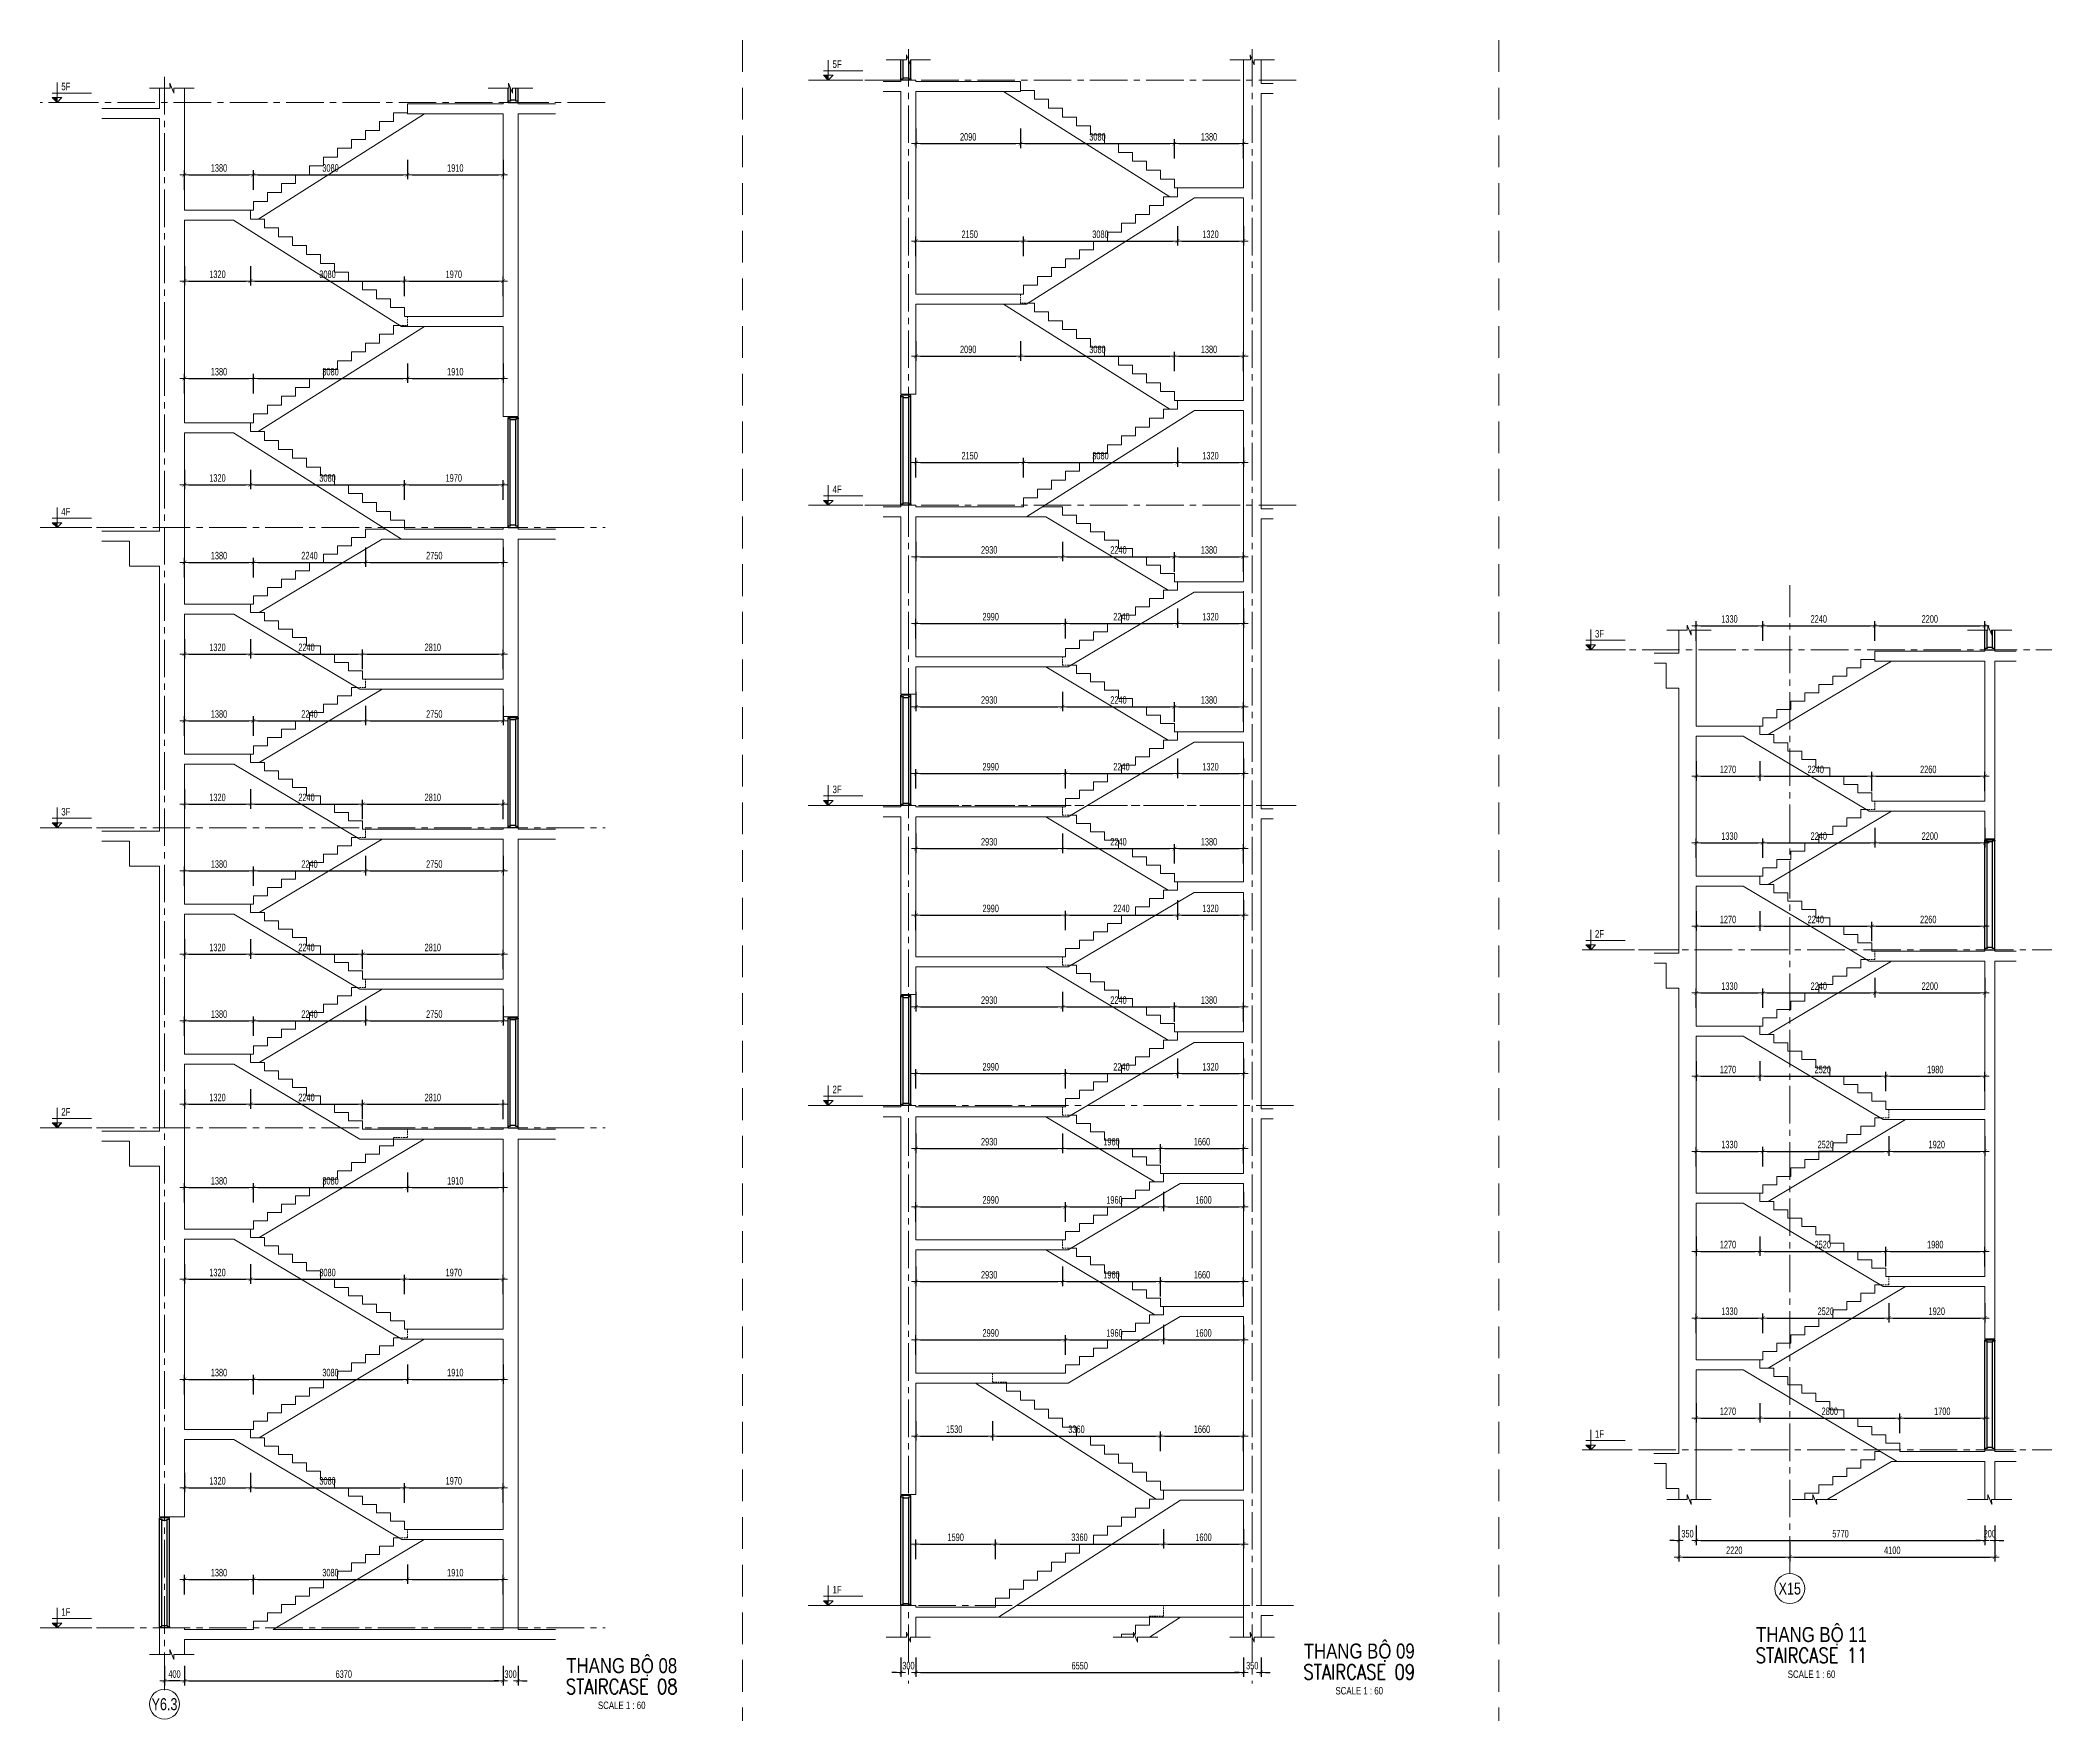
# Model space of a CAD drawing. Header units: millimetres. Extents: x -179076 to 254975, y -18667 to 296191.
# Drawn here: x 111998 to 152218, y 161452 to 195052 of the extents above; entities that cross this region are included whole.
import ezdxf
from ezdxf.enums import TextEntityAlignment as Align

# ---------------------------------------------------------------- set-up
doc = ezdxf.new("R2010")
doc.units = ezdxf.units.MM
doc.linetypes.add('CENTER2', pattern=[1.125, 0.75, -0.125, 0.125, -0.125])
doc.linetypes.add('HIDDEN2', pattern=[4.7625, 3.175, -1.5875])
doc.layers.get('Defpoints').update_dxf_attribs({"color": 151, "lineweight": 9})
doc.layers.add('A-DOOR', color=4, linetype='Continuous')
doc.layers.add('DOOR', color=4, linetype='Continuous')
for name, color, linetype, lineweight in [('NDC_S_ANNO', 7, 'Continuous', 20), ('NDC_S_AXIS', 5, 'CENTER2', 13), ('NDC_S_CONTINUOUS', 3, 'Continuous', 20), ('NDC_S_DIM', 1, 'Continuous', 15), ('NDC_S_ENG TITLE', 3, 'Continuous', 20), ('NDC_S_HIDDEN', 8, 'HIDDEN2', 13), ('NDC_S_SLAB', 2, 'Continuous', 20), ('NDC_S_SYMBOL', 1, 'Continuous', 15), ('NDC_S_TEXT SYMBOL', 7, 'Continuous', 20), ('NDC_S_VN TEXT', 7, 'Continuous', 20), ('NDC_S_VN TITLE', 6, 'Continuous', 35)]:
    doc.layers.add(name, color=color, linetype=linetype, lineweight=lineweight)
doc.styles.add('NDC_ANNO', font='', dxfattribs={"width": 0.8})
doc.styles.add('NDC_DIM', font='', dxfattribs={"width": 0.75})
doc.styles.add('NDC_EN TXT', font='romans.shx', dxfattribs={"width": 0.8})
doc.styles.add('NDC_VIE TXT', font='arial.ttf', dxfattribs={"width": 0.8})
doc.styles.get('NDC_ANNO').set_extended_font_data('Dotum')
doc.styles.get('NDC_DIM').set_extended_font_data('Dotum')
doc.dimstyles.new('NDC_dim_60', dxfattribs={"dimscale": 60, "dimtxt": 2.5, "dimasz": 1.5, "dimexe": 1.5, "dimexo": 2.5, "dimgap": 1, "dimtad": 1, "dimdec": 0, "dimzin": 0, "dimdsep": 46, "dimtxsty": 'NDC_DIM', "dimblk": 'DIMMARK', "dimcen": 0.09, "dimdle": 1.2, "dimclrd": 1, "dimclre": 1, "dimclrt": 3, "dimadec": 0, "dimazin": 0, "dimtfac": 1, "dimtdec": 0, "dimtix": 1, "dimtofl": 0, "dimtmove": 0, "dimatfit": 3, "dimfxl": 5, "dimfxlon": 1, "dimtolj": 1, "dimtzin": 0, "dimarcsym": 0})

msp = doc.modelspace()

# ---------------------------------------------------------------- blocks, each defined once
blk = doc.blocks.new('X-SECTION-2$0$X-SEC-DOO2')
at = {"layer": 'A-DOOR'}
for p, q in [((41976, 101972), (41976, 104172)), ((42176, 101972), (42176, 104172)), ((42021, 102017), (42021, 104127)), ((42131, 102017), (42131, 104127))]:
    blk.add_line(p, q, dxfattribs=at)
for points in [[(41976, 104172), (41976, 104147), (42021, 104147), (42021, 104127), (42131, 104127), (42131, 104147), (42176, 104147), (42176, 104172)], [(41976, 101972), (41976, 101997), (42021, 101997), (42021, 102017), (42131, 102017), (42131, 101997), (42176, 101997), (42176, 101972)]]:
    blk.add_lwpolyline(points, close=True, dxfattribs=at)
at = {"layer": 'Defpoints'}
blk.add_line((41976, 104192), (42176, 104192), dxfattribs=at)
blk = doc.blocks.new('kata_block_CT')
at = {"layer": 'NDC_S_ANNO'}
blk.add_hatch(color=3, dxfattribs=at).paths.add_polyline_path([(0, 1.6), (-1.61, 1.6), (0, 0)])
at = {"layer": 'NDC_S_ANNO', "ltscale": 50}
h = blk.add_hatch(dxfattribs=at)
h.set_pattern_fill('ANSI31', color=256, scale=1.406, style=0)
h.paths.add_polyline_path([(0, 1.6), (0, 0), (1.61, 1.6)])
for p, q in [((11.56, 0), (-1.64, 0)), ((-1.59, 3.14), (11.47, 3.14))]:
    blk.add_line(p, q, dxfattribs=at)
at = {"layer": 'NDC_S_ANNO', "color": 8, "ltscale": 50}
blk.add_lwpolyline([(0, 0), (-1.61, 1.6), (0, 1.6)], dxfattribs=at)
at = {"layer": 'NDC_S_ANNO', "ltscale": 50}
for points in [[(0, 0), (-1.61, 1.6), (0, 1.6)], [(0, 6.69), (0, 0)], [(0, 0), (1.61, 1.6), (0, 1.6)]]:
    blk.add_lwpolyline(points, dxfattribs=at)
at = {"layer": 'NDC_S_TEXT SYMBOL', "color": 3, "style": 'NDC_ANNO', "width": 0.8}
blk.add_attdef('CT', (1.41, 4.07), '', height=2.5, dxfattribs=at)
blk = doc.blocks.new('DIMMARK')
at = {"layer": 'NDC_S_DIM', "color": 1}
blk.add_line((-1.5, 0), (1, 0), dxfattribs=at)
at = {"layer": 'NDC_S_DIM', "color": 2, "const_width": 0.1}
blk.add_lwpolyline([(-0.42, -0.42), (0.42, 0.42)], dxfattribs=at)
blk = doc.blocks.new('*D2493')
at = {"layer": 'Defpoints', "color": 0, "transparency": 16777216}
for p in [(116262, 164278), (114882, 163278), (116262, 163278)]:
    blk.add_point(p, dxfattribs=at)
at = {"layer": 'NDC_S_DIM', "color": 1, "lineweight": -2, "transparency": 16777216}
for p, q in [((114882, 163978), (114882, 164368)), ((114972, 164278), (116172, 164278)), ((116262, 163978), (116262, 164368))]:
    blk.add_line(p, q, dxfattribs=at)
at = {"layer": 'NDC_S_DIM', "color": 1, "lineweight": -2, "transparency": 16777216, "xscale": 90, "yscale": 90, "zscale": 90, "rotation": 180}
blk.add_blockref('DIMMARK', (114882, 164278), dxfattribs=at)
at = {"layer": 'NDC_S_DIM', "color": 1, "lineweight": -2, "transparency": 16777216, "xscale": 90, "yscale": 90, "zscale": 90}
blk.add_blockref('DIMMARK', (116262, 164278), dxfattribs=at)
at = {"layer": 'NDC_S_DIM', "color": 3, "transparency": 16777216, "insert": (115572, 164413), "char_height": 150, "attachment_point": 5, "style": 'NDC_DIM'}
blk.add_mtext('\\A1;1380', dxfattribs=at)
blk = doc.blocks.new('*D2494')
at = {"layer": 'Defpoints', "color": 0, "transparency": 16777216}
for p in [(119342, 165112), (119342, 164278), (116262, 163278)]:
    blk.add_point(p, dxfattribs=at)
at = {"layer": 'NDC_S_DIM', "color": 1, "lineweight": -2, "transparency": 16777216}
for p, q in [((119342, 164578), (119342, 164188)), ((116262, 163978), (116262, 164368)), ((116352, 164278), (119252, 164278))]:
    blk.add_line(p, q, dxfattribs=at)
at = {"layer": 'NDC_S_DIM', "color": 1, "lineweight": -2, "transparency": 16777216, "xscale": 90, "yscale": 90, "zscale": 90, "rotation": 180}
blk.add_blockref('DIMMARK', (116262, 164278), dxfattribs=at)
at = {"layer": 'NDC_S_DIM', "color": 1, "lineweight": -2, "transparency": 16777216, "xscale": 90, "yscale": 90, "zscale": 90}
blk.add_blockref('DIMMARK', (119342, 164278), dxfattribs=at)
at = {"layer": 'NDC_S_DIM', "color": 3, "transparency": 16777216, "insert": (117802, 164413), "char_height": 150, "attachment_point": 5, "style": 'NDC_DIM'}
blk.add_mtext('\\A1;3080', dxfattribs=at)
blk = doc.blocks.new('*D2495')
at = {"layer": 'Defpoints', "color": 0, "transparency": 16777216}
for p in [(119342, 165112), (121252, 164278), (121252, 163308)]:
    blk.add_point(p, dxfattribs=at)
at = {"layer": 'NDC_S_DIM', "color": 1, "lineweight": -2, "transparency": 16777216}
for p, q in [((119342, 164578), (119342, 164188)), ((119432, 164278), (121162, 164278)), ((121252, 163978), (121252, 164368))]:
    blk.add_line(p, q, dxfattribs=at)
at = {"layer": 'NDC_S_DIM', "color": 1, "lineweight": -2, "transparency": 16777216, "xscale": 90, "yscale": 90, "zscale": 90, "rotation": 180}
blk.add_blockref('DIMMARK', (119342, 164278), dxfattribs=at)
at = {"layer": 'NDC_S_DIM', "color": 1, "lineweight": -2, "transparency": 16777216, "xscale": 90, "yscale": 90, "zscale": 90}
blk.add_blockref('DIMMARK', (121252, 164278), dxfattribs=at)
at = {"layer": 'NDC_S_DIM', "color": 3, "transparency": 16777216, "insert": (120297, 164413), "char_height": 150, "attachment_point": 5, "style": 'NDC_DIM'}
blk.add_mtext('\\A1;1910', dxfattribs=at)
blk = doc.blocks.new('*D2496')
at = {"layer": 'Defpoints', "color": 0, "transparency": 16777216}
for p in [(114882, 167278), (116202, 167278), (116202, 166112)]:
    blk.add_point(p, dxfattribs=at)
at = {"layer": 'NDC_S_DIM', "color": 1, "lineweight": -2, "transparency": 16777216}
for p, q in [((114882, 166412), (114882, 166022)), ((114972, 166112), (116112, 166112)), ((116202, 166412), (116202, 166022))]:
    blk.add_line(p, q, dxfattribs=at)
at = {"layer": 'NDC_S_DIM', "color": 1, "lineweight": -2, "transparency": 16777216, "xscale": 90, "yscale": 90, "zscale": 90, "rotation": 180}
blk.add_blockref('DIMMARK', (114882, 166112), dxfattribs=at)
at = {"layer": 'NDC_S_DIM', "color": 1, "lineweight": -2, "transparency": 16777216, "xscale": 90, "yscale": 90, "zscale": 90}
blk.add_blockref('DIMMARK', (116202, 166112), dxfattribs=at)
at = {"layer": 'NDC_S_DIM', "color": 3, "transparency": 16777216, "insert": (115542, 166247), "char_height": 150, "attachment_point": 5, "style": 'NDC_DIM'}
blk.add_mtext('\\A1;1320', dxfattribs=at)
blk = doc.blocks.new('*D2497')
at = {"layer": 'Defpoints', "color": 0, "transparency": 16777216}
for p in [(116202, 167278), (119282, 166112), (119282, 165278)]:
    blk.add_point(p, dxfattribs=at)
at = {"layer": 'NDC_S_DIM', "color": 1, "lineweight": -2, "transparency": 16777216}
for p, q in [((116202, 166412), (116202, 166022)), ((116292, 166112), (119192, 166112)), ((119282, 165812), (119282, 166202))]:
    blk.add_line(p, q, dxfattribs=at)
at = {"layer": 'NDC_S_DIM', "color": 1, "lineweight": -2, "transparency": 16777216, "xscale": 90, "yscale": 90, "zscale": 90, "rotation": 180}
blk.add_blockref('DIMMARK', (116202, 166112), dxfattribs=at)
at = {"layer": 'NDC_S_DIM', "color": 1, "lineweight": -2, "transparency": 16777216, "xscale": 90, "yscale": 90, "zscale": 90}
blk.add_blockref('DIMMARK', (119282, 166112), dxfattribs=at)
at = {"layer": 'NDC_S_DIM', "color": 3, "transparency": 16777216, "insert": (117742, 166247), "char_height": 150, "attachment_point": 5, "style": 'NDC_DIM'}
blk.add_mtext('\\A1;3080', dxfattribs=at)
blk = doc.blocks.new('*D2498')
at = {"layer": 'Defpoints', "color": 0, "transparency": 16777216}
for p in [(121252, 166112), (119282, 165278), (121252, 165278)]:
    blk.add_point(p, dxfattribs=at)
at = {"layer": 'NDC_S_DIM', "color": 1, "lineweight": -2, "transparency": 16777216}
for p, q in [((119282, 165812), (119282, 166202)), ((119372, 166112), (121162, 166112)), ((121252, 165812), (121252, 166202))]:
    blk.add_line(p, q, dxfattribs=at)
at = {"layer": 'NDC_S_DIM', "color": 1, "lineweight": -2, "transparency": 16777216, "xscale": 90, "yscale": 90, "zscale": 90, "rotation": 180}
blk.add_blockref('DIMMARK', (119282, 166112), dxfattribs=at)
at = {"layer": 'NDC_S_DIM', "color": 1, "lineweight": -2, "transparency": 16777216, "xscale": 90, "yscale": 90, "zscale": 90}
blk.add_blockref('DIMMARK', (121252, 166112), dxfattribs=at)
at = {"layer": 'NDC_S_DIM', "color": 3, "transparency": 16777216, "insert": (120267, 166247), "char_height": 150, "attachment_point": 5, "style": 'NDC_DIM'}
blk.add_mtext('\\A1;1970', dxfattribs=at)
blk = doc.blocks.new('*D2460')
at = {"layer": 'Defpoints', "color": 0, "transparency": 16777216}
for p in [(116262, 168278), (114882, 167278), (116262, 167278)]:
    blk.add_point(p, dxfattribs=at)
at = {"layer": 'NDC_S_DIM', "color": 1, "lineweight": -2, "transparency": 16777216}
for p, q in [((114882, 167978), (114882, 168368)), ((114972, 168278), (116172, 168278)), ((116262, 167978), (116262, 168368))]:
    blk.add_line(p, q, dxfattribs=at)
at = {"layer": 'NDC_S_DIM', "color": 1, "lineweight": -2, "transparency": 16777216, "xscale": 90, "yscale": 90, "zscale": 90, "rotation": 180}
blk.add_blockref('DIMMARK', (114882, 168278), dxfattribs=at)
at = {"layer": 'NDC_S_DIM', "color": 1, "lineweight": -2, "transparency": 16777216, "xscale": 90, "yscale": 90, "zscale": 90}
blk.add_blockref('DIMMARK', (116262, 168278), dxfattribs=at)
at = {"layer": 'NDC_S_DIM', "color": 3, "transparency": 16777216, "insert": (115572, 168413), "char_height": 150, "attachment_point": 5, "style": 'NDC_DIM'}
blk.add_mtext('\\A1;1380', dxfattribs=at)
blk = doc.blocks.new('*D2461')
at = {"layer": 'Defpoints', "color": 0, "transparency": 16777216}
for p in [(119342, 169112), (119342, 168278), (116262, 167278)]:
    blk.add_point(p, dxfattribs=at)
at = {"layer": 'NDC_S_DIM', "color": 1, "lineweight": -2, "transparency": 16777216}
for p, q in [((119342, 168578), (119342, 168188)), ((116262, 167978), (116262, 168368)), ((116352, 168278), (119252, 168278))]:
    blk.add_line(p, q, dxfattribs=at)
at = {"layer": 'NDC_S_DIM', "color": 1, "lineweight": -2, "transparency": 16777216, "xscale": 90, "yscale": 90, "zscale": 90, "rotation": 180}
blk.add_blockref('DIMMARK', (116262, 168278), dxfattribs=at)
at = {"layer": 'NDC_S_DIM', "color": 1, "lineweight": -2, "transparency": 16777216, "xscale": 90, "yscale": 90, "zscale": 90}
blk.add_blockref('DIMMARK', (119342, 168278), dxfattribs=at)
at = {"layer": 'NDC_S_DIM', "color": 3, "transparency": 16777216, "insert": (117802, 168413), "char_height": 150, "attachment_point": 5, "style": 'NDC_DIM'}
blk.add_mtext('\\A1;3080', dxfattribs=at)
blk = doc.blocks.new('*D2462')
at = {"layer": 'Defpoints', "color": 0, "transparency": 16777216}
for p in [(119342, 169112), (121252, 169078), (121252, 168278)]:
    blk.add_point(p, dxfattribs=at)
at = {"layer": 'NDC_S_DIM', "color": 1, "lineweight": -2, "transparency": 16777216}
for p, q in [((119342, 168578), (119342, 168188)), ((121252, 168578), (121252, 168188)), ((119432, 168278), (121162, 168278))]:
    blk.add_line(p, q, dxfattribs=at)
at = {"layer": 'NDC_S_DIM', "color": 1, "lineweight": -2, "transparency": 16777216, "xscale": 90, "yscale": 90, "zscale": 90, "rotation": 180}
blk.add_blockref('DIMMARK', (119342, 168278), dxfattribs=at)
at = {"layer": 'NDC_S_DIM', "color": 1, "lineweight": -2, "transparency": 16777216, "xscale": 90, "yscale": 90, "zscale": 90}
blk.add_blockref('DIMMARK', (121252, 168278), dxfattribs=at)
at = {"layer": 'NDC_S_DIM', "color": 3, "transparency": 16777216, "insert": (120297, 168413), "char_height": 150, "attachment_point": 5, "style": 'NDC_DIM'}
blk.add_mtext('\\A1;1910', dxfattribs=at)
blk = doc.blocks.new('*D2463')
at = {"layer": 'Defpoints', "color": 0, "transparency": 16777216}
for p in [(114882, 171278), (116202, 171278), (116202, 170278)]:
    blk.add_point(p, dxfattribs=at)
at = {"layer": 'NDC_S_DIM', "color": 1, "lineweight": -2, "transparency": 16777216}
for p, q in [((114882, 170578), (114882, 170188)), ((116202, 170578), (116202, 170188)), ((114972, 170278), (116112, 170278))]:
    blk.add_line(p, q, dxfattribs=at)
at = {"layer": 'NDC_S_DIM', "color": 1, "lineweight": -2, "transparency": 16777216, "xscale": 90, "yscale": 90, "zscale": 90, "rotation": 180}
blk.add_blockref('DIMMARK', (114882, 170278), dxfattribs=at)
at = {"layer": 'NDC_S_DIM', "color": 1, "lineweight": -2, "transparency": 16777216, "xscale": 90, "yscale": 90, "zscale": 90}
blk.add_blockref('DIMMARK', (116202, 170278), dxfattribs=at)
at = {"layer": 'NDC_S_DIM', "color": 3, "transparency": 16777216, "insert": (115542, 170413), "char_height": 150, "attachment_point": 5, "style": 'NDC_DIM'}
blk.add_mtext('\\A1;1320', dxfattribs=at)
blk = doc.blocks.new('*D2464')
at = {"layer": 'Defpoints', "color": 0, "transparency": 16777216}
for p in [(116202, 171278), (119282, 170278), (119282, 169278)]:
    blk.add_point(p, dxfattribs=at)
at = {"layer": 'NDC_S_DIM', "color": 1, "lineweight": -2, "transparency": 16777216}
for p, q in [((116202, 170578), (116202, 170188)), ((116292, 170278), (119192, 170278)), ((119282, 169978), (119282, 170368))]:
    blk.add_line(p, q, dxfattribs=at)
at = {"layer": 'NDC_S_DIM', "color": 1, "lineweight": -2, "transparency": 16777216, "xscale": 90, "yscale": 90, "zscale": 90, "rotation": 180}
blk.add_blockref('DIMMARK', (116202, 170278), dxfattribs=at)
at = {"layer": 'NDC_S_DIM', "color": 1, "lineweight": -2, "transparency": 16777216, "xscale": 90, "yscale": 90, "zscale": 90}
blk.add_blockref('DIMMARK', (119282, 170278), dxfattribs=at)
at = {"layer": 'NDC_S_DIM', "color": 3, "transparency": 16777216, "insert": (117742, 170413), "char_height": 150, "attachment_point": 5, "style": 'NDC_DIM'}
blk.add_mtext('\\A1;3080', dxfattribs=at)
blk = doc.blocks.new('*D2465')
at = {"layer": 'Defpoints', "color": 0, "transparency": 16777216}
for p in [(121252, 170278), (119282, 169278), (121252, 169278)]:
    blk.add_point(p, dxfattribs=at)
at = {"layer": 'NDC_S_DIM', "color": 1, "lineweight": -2, "transparency": 16777216}
for p, q in [((119282, 169978), (119282, 170368)), ((119372, 170278), (121162, 170278)), ((121252, 169978), (121252, 170368))]:
    blk.add_line(p, q, dxfattribs=at)
at = {"layer": 'NDC_S_DIM', "color": 1, "lineweight": -2, "transparency": 16777216, "xscale": 90, "yscale": 90, "zscale": 90, "rotation": 180}
blk.add_blockref('DIMMARK', (119282, 170278), dxfattribs=at)
at = {"layer": 'NDC_S_DIM', "color": 1, "lineweight": -2, "transparency": 16777216, "xscale": 90, "yscale": 90, "zscale": 90}
blk.add_blockref('DIMMARK', (121252, 170278), dxfattribs=at)
at = {"layer": 'NDC_S_DIM', "color": 3, "transparency": 16777216, "insert": (120267, 170413), "char_height": 150, "attachment_point": 5, "style": 'NDC_DIM'}
blk.add_mtext('\\A1;1970', dxfattribs=at)
blk = doc.blocks.new('*D2466')
at = {"layer": 'Defpoints', "color": 0, "transparency": 16777216}
for p in [(116262, 172112), (114882, 171278), (116262, 171278)]:
    blk.add_point(p, dxfattribs=at)
at = {"layer": 'NDC_S_DIM', "color": 1, "lineweight": -2, "transparency": 16777216}
for p, q in [((114882, 171812), (114882, 172202)), ((116262, 171812), (116262, 172202)), ((114972, 172112), (116172, 172112))]:
    blk.add_line(p, q, dxfattribs=at)
at = {"layer": 'NDC_S_DIM', "color": 1, "lineweight": -2, "transparency": 16777216, "xscale": 90, "yscale": 90, "zscale": 90, "rotation": 180}
blk.add_blockref('DIMMARK', (114882, 172112), dxfattribs=at)
at = {"layer": 'NDC_S_DIM', "color": 1, "lineweight": -2, "transparency": 16777216, "xscale": 90, "yscale": 90, "zscale": 90}
blk.add_blockref('DIMMARK', (116262, 172112), dxfattribs=at)
at = {"layer": 'NDC_S_DIM', "color": 3, "transparency": 16777216, "insert": (115572, 172247), "char_height": 150, "attachment_point": 5, "style": 'NDC_DIM'}
blk.add_mtext('\\A1;1380', dxfattribs=at)
blk = doc.blocks.new('*D2467')
at = {"layer": 'Defpoints', "color": 0, "transparency": 16777216}
for p in [(119342, 173112), (119342, 172112), (116262, 171278)]:
    blk.add_point(p, dxfattribs=at)
at = {"layer": 'NDC_S_DIM', "color": 1, "lineweight": -2, "transparency": 16777216}
for p, q in [((116262, 171812), (116262, 172202)), ((119342, 172412), (119342, 172022)), ((116352, 172112), (119252, 172112))]:
    blk.add_line(p, q, dxfattribs=at)
at = {"layer": 'NDC_S_DIM', "color": 1, "lineweight": -2, "transparency": 16777216, "xscale": 90, "yscale": 90, "zscale": 90, "rotation": 180}
blk.add_blockref('DIMMARK', (116262, 172112), dxfattribs=at)
at = {"layer": 'NDC_S_DIM', "color": 1, "lineweight": -2, "transparency": 16777216, "xscale": 90, "yscale": 90, "zscale": 90}
blk.add_blockref('DIMMARK', (119342, 172112), dxfattribs=at)
at = {"layer": 'NDC_S_DIM', "color": 3, "transparency": 16777216, "insert": (117802, 172247), "char_height": 150, "attachment_point": 5, "style": 'NDC_DIM'}
blk.add_mtext('\\A1;3080', dxfattribs=at)
blk = doc.blocks.new('*D2468')
at = {"layer": 'Defpoints', "color": 0, "transparency": 16777216}
for p in [(119342, 173112), (121252, 173078), (121252, 172112)]:
    blk.add_point(p, dxfattribs=at)
at = {"layer": 'NDC_S_DIM', "color": 1, "lineweight": -2, "transparency": 16777216}
for p, q in [((119342, 172412), (119342, 172022)), ((121252, 172412), (121252, 172022)), ((119432, 172112), (121162, 172112))]:
    blk.add_line(p, q, dxfattribs=at)
at = {"layer": 'NDC_S_DIM', "color": 1, "lineweight": -2, "transparency": 16777216, "xscale": 90, "yscale": 90, "zscale": 90, "rotation": 180}
blk.add_blockref('DIMMARK', (119342, 172112), dxfattribs=at)
at = {"layer": 'NDC_S_DIM', "color": 1, "lineweight": -2, "transparency": 16777216, "xscale": 90, "yscale": 90, "zscale": 90}
blk.add_blockref('DIMMARK', (121252, 172112), dxfattribs=at)
at = {"layer": 'NDC_S_DIM', "color": 3, "transparency": 16777216, "insert": (120297, 172247), "char_height": 150, "attachment_point": 5, "style": 'NDC_DIM'}
blk.add_mtext('\\A1;1910', dxfattribs=at)
blk = doc.blocks.new('*D2469')
at = {"layer": 'Defpoints', "color": 0, "transparency": 16777216}
for p in [(114882, 174778), (116202, 174778), (116202, 173778)]:
    blk.add_point(p, dxfattribs=at)
at = {"layer": 'NDC_S_DIM', "color": 1, "lineweight": -2, "transparency": 16777216}
for p, q in [((114882, 174078), (114882, 173688)), ((114972, 173778), (116112, 173778)), ((116202, 174078), (116202, 173688))]:
    blk.add_line(p, q, dxfattribs=at)
at = {"layer": 'NDC_S_DIM', "color": 1, "lineweight": -2, "transparency": 16777216, "xscale": 90, "yscale": 90, "zscale": 90, "rotation": 180}
blk.add_blockref('DIMMARK', (114882, 173778), dxfattribs=at)
at = {"layer": 'NDC_S_DIM', "color": 1, "lineweight": -2, "transparency": 16777216, "xscale": 90, "yscale": 90, "zscale": 90}
blk.add_blockref('DIMMARK', (116202, 173778), dxfattribs=at)
at = {"layer": 'NDC_S_DIM', "color": 3, "transparency": 16777216, "insert": (115542, 173913), "char_height": 150, "attachment_point": 5, "style": 'NDC_DIM'}
blk.add_mtext('\\A1;1320', dxfattribs=at)
blk = doc.blocks.new('*D2470')
at = {"layer": 'Defpoints', "color": 0, "transparency": 16777216}
for p in [(116202, 174778), (118442, 173778), (118442, 173278)]:
    blk.add_point(p, dxfattribs=at)
at = {"layer": 'NDC_S_DIM', "color": 1, "lineweight": -2, "transparency": 16777216}
for p, q in [((116202, 174078), (116202, 173688)), ((116292, 173778), (118352, 173778)), ((118442, 173478), (118442, 173868))]:
    blk.add_line(p, q, dxfattribs=at)
at = {"layer": 'NDC_S_DIM', "color": 1, "lineweight": -2, "transparency": 16777216, "xscale": 90, "yscale": 90, "zscale": 90, "rotation": 180}
blk.add_blockref('DIMMARK', (116202, 173778), dxfattribs=at)
at = {"layer": 'NDC_S_DIM', "color": 1, "lineweight": -2, "transparency": 16777216, "xscale": 90, "yscale": 90, "zscale": 90}
blk.add_blockref('DIMMARK', (118442, 173778), dxfattribs=at)
at = {"layer": 'NDC_S_DIM', "color": 3, "transparency": 16777216, "insert": (117322, 173913), "char_height": 150, "attachment_point": 5, "style": 'NDC_DIM'}
blk.add_mtext('\\A1;2240', dxfattribs=at)
blk = doc.blocks.new('*D2482')
at = {"layer": 'Defpoints', "color": 0, "transparency": 16777216}
for p in [(121252, 173778), (118442, 173278), (121252, 173278)]:
    blk.add_point(p, dxfattribs=at)
at = {"layer": 'NDC_S_DIM', "color": 1, "lineweight": -2, "transparency": 16777216}
for p, q in [((118442, 173478), (118442, 173868)), ((118532, 173778), (121162, 173778)), ((121252, 173478), (121252, 173868))]:
    blk.add_line(p, q, dxfattribs=at)
at = {"layer": 'NDC_S_DIM', "color": 1, "lineweight": -2, "transparency": 16777216, "xscale": 90, "yscale": 90, "zscale": 90, "rotation": 180}
blk.add_blockref('DIMMARK', (118442, 173778), dxfattribs=at)
at = {"layer": 'NDC_S_DIM', "color": 1, "lineweight": -2, "transparency": 16777216, "xscale": 90, "yscale": 90, "zscale": 90}
blk.add_blockref('DIMMARK', (121252, 173778), dxfattribs=at)
at = {"layer": 'NDC_S_DIM', "color": 3, "transparency": 16777216, "insert": (119847, 173913), "char_height": 150, "attachment_point": 5, "style": 'NDC_DIM'}
blk.add_mtext('\\A1;2810', dxfattribs=at)
blk = doc.blocks.new('*D2483')
at = {"layer": 'Defpoints', "color": 0, "transparency": 16777216}
for p in [(116262, 175445), (114882, 174778), (116262, 174778)]:
    blk.add_point(p, dxfattribs=at)
at = {"layer": 'NDC_S_DIM', "color": 1, "lineweight": -2, "transparency": 16777216}
for p, q in [((114882, 175145), (114882, 175535)), ((114972, 175445), (116172, 175445)), ((116262, 175145), (116262, 175535))]:
    blk.add_line(p, q, dxfattribs=at)
at = {"layer": 'NDC_S_DIM', "color": 1, "lineweight": -2, "transparency": 16777216, "xscale": 90, "yscale": 90, "zscale": 90, "rotation": 180}
blk.add_blockref('DIMMARK', (114882, 175445), dxfattribs=at)
at = {"layer": 'NDC_S_DIM', "color": 1, "lineweight": -2, "transparency": 16777216, "xscale": 90, "yscale": 90, "zscale": 90}
blk.add_blockref('DIMMARK', (116262, 175445), dxfattribs=at)
at = {"layer": 'NDC_S_DIM', "color": 3, "transparency": 16777216, "insert": (115572, 175580), "char_height": 150, "attachment_point": 5, "style": 'NDC_DIM'}
blk.add_mtext('\\A1;1380', dxfattribs=at)
blk = doc.blocks.new('*D2484')
at = {"layer": 'Defpoints', "color": 0, "transparency": 16777216}
for p in [(118502, 176112), (118502, 175445), (116262, 174778)]:
    blk.add_point(p, dxfattribs=at)
at = {"layer": 'NDC_S_DIM', "color": 1, "lineweight": -2, "transparency": 16777216}
for p, q in [((116262, 175145), (116262, 175535)), ((116352, 175445), (118412, 175445)), ((118502, 175745), (118502, 175355))]:
    blk.add_line(p, q, dxfattribs=at)
at = {"layer": 'NDC_S_DIM', "color": 1, "lineweight": -2, "transparency": 16777216, "xscale": 90, "yscale": 90, "zscale": 90, "rotation": 180}
blk.add_blockref('DIMMARK', (116262, 175445), dxfattribs=at)
at = {"layer": 'NDC_S_DIM', "color": 1, "lineweight": -2, "transparency": 16777216, "xscale": 90, "yscale": 90, "zscale": 90}
blk.add_blockref('DIMMARK', (118502, 175445), dxfattribs=at)
at = {"layer": 'NDC_S_DIM', "color": 3, "transparency": 16777216, "insert": (117382, 175580), "char_height": 150, "attachment_point": 5, "style": 'NDC_DIM'}
blk.add_mtext('\\A1;2240', dxfattribs=at)
blk = doc.blocks.new('*D2485')
at = {"layer": 'Defpoints', "color": 0, "transparency": 16777216}
for p in [(118502, 176112), (121252, 176078), (121252, 175445)]:
    blk.add_point(p, dxfattribs=at)
at = {"layer": 'NDC_S_DIM', "color": 1, "lineweight": -2, "transparency": 16777216}
for p, q in [((118502, 175745), (118502, 175355)), ((118592, 175445), (121162, 175445)), ((121252, 175745), (121252, 175355))]:
    blk.add_line(p, q, dxfattribs=at)
at = {"layer": 'NDC_S_DIM', "color": 1, "lineweight": -2, "transparency": 16777216, "xscale": 90, "yscale": 90, "zscale": 90, "rotation": 180}
blk.add_blockref('DIMMARK', (118502, 175445), dxfattribs=at)
at = {"layer": 'NDC_S_DIM', "color": 1, "lineweight": -2, "transparency": 16777216, "xscale": 90, "yscale": 90, "zscale": 90}
blk.add_blockref('DIMMARK', (121252, 175445), dxfattribs=at)
at = {"layer": 'NDC_S_DIM', "color": 3, "transparency": 16777216, "insert": (119877, 175580), "char_height": 150, "attachment_point": 5, "style": 'NDC_DIM'}
blk.add_mtext('\\A1;2750', dxfattribs=at)
blk = doc.blocks.new('*D2486')
at = {"layer": 'Defpoints', "color": 0, "transparency": 16777216}
for p in [(114882, 177778), (116202, 177778), (116202, 176778)]:
    blk.add_point(p, dxfattribs=at)
at = {"layer": 'NDC_S_DIM', "color": 1, "lineweight": -2, "transparency": 16777216}
for p, q in [((114882, 177078), (114882, 176688)), ((116202, 177078), (116202, 176688)), ((114972, 176778), (116112, 176778))]:
    blk.add_line(p, q, dxfattribs=at)
at = {"layer": 'NDC_S_DIM', "color": 1, "lineweight": -2, "transparency": 16777216, "xscale": 90, "yscale": 90, "zscale": 90, "rotation": 180}
blk.add_blockref('DIMMARK', (114882, 176778), dxfattribs=at)
at = {"layer": 'NDC_S_DIM', "color": 1, "lineweight": -2, "transparency": 16777216, "xscale": 90, "yscale": 90, "zscale": 90}
blk.add_blockref('DIMMARK', (116202, 176778), dxfattribs=at)
at = {"layer": 'NDC_S_DIM', "color": 3, "transparency": 16777216, "insert": (115542, 176913), "char_height": 150, "attachment_point": 5, "style": 'NDC_DIM'}
blk.add_mtext('\\A1;1320', dxfattribs=at)
blk = doc.blocks.new('*D2487')
at = {"layer": 'Defpoints', "color": 0, "transparency": 16777216}
for p in [(116202, 177778), (118442, 176778), (118442, 176278)]:
    blk.add_point(p, dxfattribs=at)
at = {"layer": 'NDC_S_DIM', "color": 1, "lineweight": -2, "transparency": 16777216}
for p, q in [((116202, 177078), (116202, 176688)), ((116292, 176778), (118352, 176778)), ((118442, 176478), (118442, 176868))]:
    blk.add_line(p, q, dxfattribs=at)
at = {"layer": 'NDC_S_DIM', "color": 1, "lineweight": -2, "transparency": 16777216, "xscale": 90, "yscale": 90, "zscale": 90, "rotation": 180}
blk.add_blockref('DIMMARK', (116202, 176778), dxfattribs=at)
at = {"layer": 'NDC_S_DIM', "color": 1, "lineweight": -2, "transparency": 16777216, "xscale": 90, "yscale": 90, "zscale": 90}
blk.add_blockref('DIMMARK', (118442, 176778), dxfattribs=at)
at = {"layer": 'NDC_S_DIM', "color": 3, "transparency": 16777216, "insert": (117322, 176913), "char_height": 150, "attachment_point": 5, "style": 'NDC_DIM'}
blk.add_mtext('\\A1;2240', dxfattribs=at)
blk = doc.blocks.new('*D2488')
at = {"layer": 'Defpoints', "color": 0, "transparency": 16777216}
for p in [(121252, 176778), (118442, 176278), (121252, 176278)]:
    blk.add_point(p, dxfattribs=at)
at = {"layer": 'NDC_S_DIM', "color": 1, "lineweight": -2, "transparency": 16777216}
for p, q in [((118442, 176478), (118442, 176868)), ((118532, 176778), (121162, 176778)), ((121252, 176478), (121252, 176868))]:
    blk.add_line(p, q, dxfattribs=at)
at = {"layer": 'NDC_S_DIM', "color": 1, "lineweight": -2, "transparency": 16777216, "xscale": 90, "yscale": 90, "zscale": 90, "rotation": 180}
blk.add_blockref('DIMMARK', (118442, 176778), dxfattribs=at)
at = {"layer": 'NDC_S_DIM', "color": 1, "lineweight": -2, "transparency": 16777216, "xscale": 90, "yscale": 90, "zscale": 90}
blk.add_blockref('DIMMARK', (121252, 176778), dxfattribs=at)
at = {"layer": 'NDC_S_DIM', "color": 3, "transparency": 16777216, "insert": (119847, 176913), "char_height": 150, "attachment_point": 5, "style": 'NDC_DIM'}
blk.add_mtext('\\A1;2810', dxfattribs=at)
blk = doc.blocks.new('*D2489')
at = {"layer": 'Defpoints', "color": 0, "transparency": 16777216}
for p in [(116262, 178445), (114882, 177778), (116262, 177778)]:
    blk.add_point(p, dxfattribs=at)
at = {"layer": 'NDC_S_DIM', "color": 1, "lineweight": -2, "transparency": 16777216}
for p, q in [((114882, 178145), (114882, 178535)), ((114972, 178445), (116172, 178445)), ((116262, 178145), (116262, 178535))]:
    blk.add_line(p, q, dxfattribs=at)
at = {"layer": 'NDC_S_DIM', "color": 1, "lineweight": -2, "transparency": 16777216, "xscale": 90, "yscale": 90, "zscale": 90, "rotation": 180}
blk.add_blockref('DIMMARK', (114882, 178445), dxfattribs=at)
at = {"layer": 'NDC_S_DIM', "color": 1, "lineweight": -2, "transparency": 16777216, "xscale": 90, "yscale": 90, "zscale": 90}
blk.add_blockref('DIMMARK', (116262, 178445), dxfattribs=at)
at = {"layer": 'NDC_S_DIM', "color": 3, "transparency": 16777216, "insert": (115572, 178580), "char_height": 150, "attachment_point": 5, "style": 'NDC_DIM'}
blk.add_mtext('\\A1;1380', dxfattribs=at)
blk = doc.blocks.new('*D2490')
at = {"layer": 'Defpoints', "color": 0, "transparency": 16777216}
for p in [(118502, 179112), (118502, 178445), (116262, 177778)]:
    blk.add_point(p, dxfattribs=at)
at = {"layer": 'NDC_S_DIM', "color": 1, "lineweight": -2, "transparency": 16777216}
for p, q in [((118502, 178745), (118502, 178355)), ((116262, 178145), (116262, 178535)), ((116352, 178445), (118412, 178445))]:
    blk.add_line(p, q, dxfattribs=at)
at = {"layer": 'NDC_S_DIM', "color": 1, "lineweight": -2, "transparency": 16777216, "xscale": 90, "yscale": 90, "zscale": 90, "rotation": 180}
blk.add_blockref('DIMMARK', (116262, 178445), dxfattribs=at)
at = {"layer": 'NDC_S_DIM', "color": 1, "lineweight": -2, "transparency": 16777216, "xscale": 90, "yscale": 90, "zscale": 90}
blk.add_blockref('DIMMARK', (118502, 178445), dxfattribs=at)
at = {"layer": 'NDC_S_DIM', "color": 3, "transparency": 16777216, "insert": (117382, 178580), "char_height": 150, "attachment_point": 5, "style": 'NDC_DIM'}
blk.add_mtext('\\A1;2240', dxfattribs=at)
blk = doc.blocks.new('*D2491')
at = {"layer": 'Defpoints', "color": 0, "transparency": 16777216}
for p in [(118502, 179112), (121252, 179078), (121252, 178445)]:
    blk.add_point(p, dxfattribs=at)
at = {"layer": 'NDC_S_DIM', "color": 1, "lineweight": -2, "transparency": 16777216}
for p, q in [((118502, 178745), (118502, 178355)), ((121252, 178745), (121252, 178355)), ((118592, 178445), (121162, 178445))]:
    blk.add_line(p, q, dxfattribs=at)
at = {"layer": 'NDC_S_DIM', "color": 1, "lineweight": -2, "transparency": 16777216, "xscale": 90, "yscale": 90, "zscale": 90, "rotation": 180}
blk.add_blockref('DIMMARK', (118502, 178445), dxfattribs=at)
at = {"layer": 'NDC_S_DIM', "color": 1, "lineweight": -2, "transparency": 16777216, "xscale": 90, "yscale": 90, "zscale": 90}
blk.add_blockref('DIMMARK', (121252, 178445), dxfattribs=at)
at = {"layer": 'NDC_S_DIM', "color": 3, "transparency": 16777216, "insert": (119877, 178580), "char_height": 150, "attachment_point": 5, "style": 'NDC_DIM'}
blk.add_mtext('\\A1;2750', dxfattribs=at)
blk = doc.blocks.new('*D2492')
at = {"layer": 'Defpoints', "color": 0, "transparency": 16777216}
for p in [(114882, 180778), (116202, 180778), (116202, 179778)]:
    blk.add_point(p, dxfattribs=at)
at = {"layer": 'NDC_S_DIM', "color": 1, "lineweight": -2, "transparency": 16777216}
for p, q in [((114882, 180078), (114882, 179688)), ((116202, 180078), (116202, 179688)), ((114972, 179778), (116112, 179778))]:
    blk.add_line(p, q, dxfattribs=at)
at = {"layer": 'NDC_S_DIM', "color": 1, "lineweight": -2, "transparency": 16777216, "xscale": 90, "yscale": 90, "zscale": 90, "rotation": 180}
blk.add_blockref('DIMMARK', (114882, 179778), dxfattribs=at)
at = {"layer": 'NDC_S_DIM', "color": 1, "lineweight": -2, "transparency": 16777216, "xscale": 90, "yscale": 90, "zscale": 90}
blk.add_blockref('DIMMARK', (116202, 179778), dxfattribs=at)
at = {"layer": 'NDC_S_DIM', "color": 3, "transparency": 16777216, "insert": (115542, 179913), "char_height": 150, "attachment_point": 5, "style": 'NDC_DIM'}
blk.add_mtext('\\A1;1320', dxfattribs=at)
blk = doc.blocks.new('*D2449')
at = {"layer": 'Defpoints', "color": 0, "transparency": 16777216}
for p in [(116202, 180778), (118442, 179778), (118442, 179278)]:
    blk.add_point(p, dxfattribs=at)
at = {"layer": 'NDC_S_DIM', "color": 1, "lineweight": -2, "transparency": 16777216}
for p, q in [((116202, 180078), (116202, 179688)), ((118442, 179478), (118442, 179868)), ((116292, 179778), (118352, 179778))]:
    blk.add_line(p, q, dxfattribs=at)
at = {"layer": 'NDC_S_DIM', "color": 1, "lineweight": -2, "transparency": 16777216, "xscale": 90, "yscale": 90, "zscale": 90, "rotation": 180}
blk.add_blockref('DIMMARK', (116202, 179778), dxfattribs=at)
at = {"layer": 'NDC_S_DIM', "color": 1, "lineweight": -2, "transparency": 16777216, "xscale": 90, "yscale": 90, "zscale": 90}
blk.add_blockref('DIMMARK', (118442, 179778), dxfattribs=at)
at = {"layer": 'NDC_S_DIM', "color": 3, "transparency": 16777216, "insert": (117322, 179913), "char_height": 150, "attachment_point": 5, "style": 'NDC_DIM'}
blk.add_mtext('\\A1;2240', dxfattribs=at)
blk = doc.blocks.new('*D2450')
at = {"layer": 'Defpoints', "color": 0, "transparency": 16777216}
for p in [(121252, 179778), (118442, 179278), (121252, 179278)]:
    blk.add_point(p, dxfattribs=at)
at = {"layer": 'NDC_S_DIM', "color": 1, "lineweight": -2, "transparency": 16777216}
for p, q in [((118442, 179478), (118442, 179868)), ((121252, 179478), (121252, 179868)), ((118532, 179778), (121162, 179778))]:
    blk.add_line(p, q, dxfattribs=at)
at = {"layer": 'NDC_S_DIM', "color": 1, "lineweight": -2, "transparency": 16777216, "xscale": 90, "yscale": 90, "zscale": 90, "rotation": 180}
blk.add_blockref('DIMMARK', (118442, 179778), dxfattribs=at)
at = {"layer": 'NDC_S_DIM', "color": 1, "lineweight": -2, "transparency": 16777216, "xscale": 90, "yscale": 90, "zscale": 90}
blk.add_blockref('DIMMARK', (121252, 179778), dxfattribs=at)
at = {"layer": 'NDC_S_DIM', "color": 3, "transparency": 16777216, "insert": (119847, 179913), "char_height": 150, "attachment_point": 5, "style": 'NDC_DIM'}
blk.add_mtext('\\A1;2810', dxfattribs=at)
blk = doc.blocks.new('*D2451')
at = {"layer": 'Defpoints', "color": 0, "transparency": 16777216}
for p in [(116262, 181445), (114882, 180778), (116262, 180778)]:
    blk.add_point(p, dxfattribs=at)
at = {"layer": 'NDC_S_DIM', "color": 1, "lineweight": -2, "transparency": 16777216}
for p, q in [((114882, 181145), (114882, 181535)), ((114972, 181445), (116172, 181445)), ((116262, 181145), (116262, 181535))]:
    blk.add_line(p, q, dxfattribs=at)
at = {"layer": 'NDC_S_DIM', "color": 1, "lineweight": -2, "transparency": 16777216, "xscale": 90, "yscale": 90, "zscale": 90, "rotation": 180}
blk.add_blockref('DIMMARK', (114882, 181445), dxfattribs=at)
at = {"layer": 'NDC_S_DIM', "color": 1, "lineweight": -2, "transparency": 16777216, "xscale": 90, "yscale": 90, "zscale": 90}
blk.add_blockref('DIMMARK', (116262, 181445), dxfattribs=at)
at = {"layer": 'NDC_S_DIM', "color": 3, "transparency": 16777216, "insert": (115572, 181580), "char_height": 150, "attachment_point": 5, "style": 'NDC_DIM'}
blk.add_mtext('\\A1;1380', dxfattribs=at)
blk = doc.blocks.new('*D2452')
at = {"layer": 'Defpoints', "color": 0, "transparency": 16777216}
for p in [(118502, 182112), (118502, 181445), (116262, 180778)]:
    blk.add_point(p, dxfattribs=at)
at = {"layer": 'NDC_S_DIM', "color": 1, "lineweight": -2, "transparency": 16777216}
for p, q in [((116262, 181145), (116262, 181535)), ((116352, 181445), (118412, 181445)), ((118502, 181745), (118502, 181355))]:
    blk.add_line(p, q, dxfattribs=at)
at = {"layer": 'NDC_S_DIM', "color": 1, "lineweight": -2, "transparency": 16777216, "xscale": 90, "yscale": 90, "zscale": 90, "rotation": 180}
blk.add_blockref('DIMMARK', (116262, 181445), dxfattribs=at)
at = {"layer": 'NDC_S_DIM', "color": 1, "lineweight": -2, "transparency": 16777216, "xscale": 90, "yscale": 90, "zscale": 90}
blk.add_blockref('DIMMARK', (118502, 181445), dxfattribs=at)
at = {"layer": 'NDC_S_DIM', "color": 3, "transparency": 16777216, "insert": (117382, 181580), "char_height": 150, "attachment_point": 5, "style": 'NDC_DIM'}
blk.add_mtext('\\A1;2240', dxfattribs=at)
blk = doc.blocks.new('*D2453')
at = {"layer": 'Defpoints', "color": 0, "transparency": 16777216}
for p in [(118502, 182112), (121252, 182078), (121252, 181445)]:
    blk.add_point(p, dxfattribs=at)
at = {"layer": 'NDC_S_DIM', "color": 1, "lineweight": -2, "transparency": 16777216}
for p, q in [((118502, 181745), (118502, 181355)), ((118592, 181445), (121162, 181445)), ((121252, 181745), (121252, 181355))]:
    blk.add_line(p, q, dxfattribs=at)
at = {"layer": 'NDC_S_DIM', "color": 1, "lineweight": -2, "transparency": 16777216, "xscale": 90, "yscale": 90, "zscale": 90, "rotation": 180}
blk.add_blockref('DIMMARK', (118502, 181445), dxfattribs=at)
at = {"layer": 'NDC_S_DIM', "color": 1, "lineweight": -2, "transparency": 16777216, "xscale": 90, "yscale": 90, "zscale": 90}
blk.add_blockref('DIMMARK', (121252, 181445), dxfattribs=at)
at = {"layer": 'NDC_S_DIM', "color": 3, "transparency": 16777216, "insert": (119877, 181580), "char_height": 150, "attachment_point": 5, "style": 'NDC_DIM'}
blk.add_mtext('\\A1;2750', dxfattribs=at)
blk = doc.blocks.new('*D2454')
at = {"layer": 'Defpoints', "color": 0, "transparency": 16777216}
for p in [(114882, 183778), (116202, 183778), (116202, 182778)]:
    blk.add_point(p, dxfattribs=at)
at = {"layer": 'NDC_S_DIM', "color": 1, "lineweight": -2, "transparency": 16777216}
for p, q in [((114882, 183078), (114882, 182688)), ((116202, 183078), (116202, 182688)), ((114972, 182778), (116112, 182778))]:
    blk.add_line(p, q, dxfattribs=at)
at = {"layer": 'NDC_S_DIM', "color": 1, "lineweight": -2, "transparency": 16777216, "xscale": 90, "yscale": 90, "zscale": 90, "rotation": 180}
blk.add_blockref('DIMMARK', (114882, 182778), dxfattribs=at)
at = {"layer": 'NDC_S_DIM', "color": 1, "lineweight": -2, "transparency": 16777216, "xscale": 90, "yscale": 90, "zscale": 90}
blk.add_blockref('DIMMARK', (116202, 182778), dxfattribs=at)
at = {"layer": 'NDC_S_DIM', "color": 3, "transparency": 16777216, "insert": (115542, 182913), "char_height": 150, "attachment_point": 5, "style": 'NDC_DIM'}
blk.add_mtext('\\A1;1320', dxfattribs=at)
blk = doc.blocks.new('*D2455')
at = {"layer": 'Defpoints', "color": 0, "transparency": 16777216}
for p in [(116202, 183778), (118442, 182778), (118442, 182278)]:
    blk.add_point(p, dxfattribs=at)
at = {"layer": 'NDC_S_DIM', "color": 1, "lineweight": -2, "transparency": 16777216}
for p, q in [((116202, 183078), (116202, 182688)), ((116292, 182778), (118352, 182778)), ((118442, 182478), (118442, 182868))]:
    blk.add_line(p, q, dxfattribs=at)
at = {"layer": 'NDC_S_DIM', "color": 1, "lineweight": -2, "transparency": 16777216, "xscale": 90, "yscale": 90, "zscale": 90, "rotation": 180}
blk.add_blockref('DIMMARK', (116202, 182778), dxfattribs=at)
at = {"layer": 'NDC_S_DIM', "color": 1, "lineweight": -2, "transparency": 16777216, "xscale": 90, "yscale": 90, "zscale": 90}
blk.add_blockref('DIMMARK', (118442, 182778), dxfattribs=at)
at = {"layer": 'NDC_S_DIM', "color": 3, "transparency": 16777216, "insert": (117322, 182913), "char_height": 150, "attachment_point": 5, "style": 'NDC_DIM'}
blk.add_mtext('\\A1;2240', dxfattribs=at)
blk = doc.blocks.new('*D2456')
at = {"layer": 'Defpoints', "color": 0, "transparency": 16777216}
for p in [(121252, 182778), (118442, 182278), (121252, 182278)]:
    blk.add_point(p, dxfattribs=at)
at = {"layer": 'NDC_S_DIM', "color": 1, "lineweight": -2, "transparency": 16777216}
for p, q in [((118442, 182478), (118442, 182868)), ((118532, 182778), (121162, 182778)), ((121252, 182478), (121252, 182868))]:
    blk.add_line(p, q, dxfattribs=at)
at = {"layer": 'NDC_S_DIM', "color": 1, "lineweight": -2, "transparency": 16777216, "xscale": 90, "yscale": 90, "zscale": 90, "rotation": 180}
blk.add_blockref('DIMMARK', (118442, 182778), dxfattribs=at)
at = {"layer": 'NDC_S_DIM', "color": 1, "lineweight": -2, "transparency": 16777216, "xscale": 90, "yscale": 90, "zscale": 90}
blk.add_blockref('DIMMARK', (121252, 182778), dxfattribs=at)
at = {"layer": 'NDC_S_DIM', "color": 3, "transparency": 16777216, "insert": (119847, 182913), "char_height": 150, "attachment_point": 5, "style": 'NDC_DIM'}
blk.add_mtext('\\A1;2810', dxfattribs=at)
blk = doc.blocks.new('*D2457')
at = {"layer": 'Defpoints', "color": 0, "transparency": 16777216}
for p in [(116262, 184612), (114882, 183778), (116262, 183778)]:
    blk.add_point(p, dxfattribs=at)
at = {"layer": 'NDC_S_DIM', "color": 1, "lineweight": -2, "transparency": 16777216}
for p, q in [((114882, 184312), (114882, 184702)), ((114972, 184612), (116172, 184612)), ((116262, 184312), (116262, 184702))]:
    blk.add_line(p, q, dxfattribs=at)
at = {"layer": 'NDC_S_DIM', "color": 1, "lineweight": -2, "transparency": 16777216, "xscale": 90, "yscale": 90, "zscale": 90, "rotation": 180}
blk.add_blockref('DIMMARK', (114882, 184612), dxfattribs=at)
at = {"layer": 'NDC_S_DIM', "color": 1, "lineweight": -2, "transparency": 16777216, "xscale": 90, "yscale": 90, "zscale": 90}
blk.add_blockref('DIMMARK', (116262, 184612), dxfattribs=at)
at = {"layer": 'NDC_S_DIM', "color": 3, "transparency": 16777216, "insert": (115572, 184747), "char_height": 150, "attachment_point": 5, "style": 'NDC_DIM'}
blk.add_mtext('\\A1;1380', dxfattribs=at)
blk = doc.blocks.new('*D2458')
at = {"layer": 'Defpoints', "color": 0, "transparency": 16777216}
for p in [(118502, 185278), (118502, 184612), (116262, 183778)]:
    blk.add_point(p, dxfattribs=at)
at = {"layer": 'NDC_S_DIM', "color": 1, "lineweight": -2, "transparency": 16777216}
for p, q in [((116262, 184312), (116262, 184702)), ((116352, 184612), (118412, 184612)), ((118502, 184912), (118502, 184522))]:
    blk.add_line(p, q, dxfattribs=at)
at = {"layer": 'NDC_S_DIM', "color": 1, "lineweight": -2, "transparency": 16777216, "xscale": 90, "yscale": 90, "zscale": 90, "rotation": 180}
blk.add_blockref('DIMMARK', (116262, 184612), dxfattribs=at)
at = {"layer": 'NDC_S_DIM', "color": 1, "lineweight": -2, "transparency": 16777216, "xscale": 90, "yscale": 90, "zscale": 90}
blk.add_blockref('DIMMARK', (118502, 184612), dxfattribs=at)
at = {"layer": 'NDC_S_DIM', "color": 3, "transparency": 16777216, "insert": (117382, 184747), "char_height": 150, "attachment_point": 5, "style": 'NDC_DIM'}
blk.add_mtext('\\A1;2240', dxfattribs=at)
blk = doc.blocks.new('*D2459')
at = {"layer": 'Defpoints', "color": 0, "transparency": 16777216}
for p in [(118502, 185278), (121252, 185078), (121252, 184612)]:
    blk.add_point(p, dxfattribs=at)
at = {"layer": 'NDC_S_DIM', "color": 1, "lineweight": -2, "transparency": 16777216}
for p, q in [((118502, 184912), (118502, 184522)), ((118592, 184612), (121162, 184612)), ((121252, 184912), (121252, 184522))]:
    blk.add_line(p, q, dxfattribs=at)
at = {"layer": 'NDC_S_DIM', "color": 1, "lineweight": -2, "transparency": 16777216, "xscale": 90, "yscale": 90, "zscale": 90, "rotation": 180}
blk.add_blockref('DIMMARK', (118502, 184612), dxfattribs=at)
at = {"layer": 'NDC_S_DIM', "color": 1, "lineweight": -2, "transparency": 16777216, "xscale": 90, "yscale": 90, "zscale": 90}
blk.add_blockref('DIMMARK', (121252, 184612), dxfattribs=at)
at = {"layer": 'NDC_S_DIM', "color": 3, "transparency": 16777216, "insert": (119877, 184747), "char_height": 150, "attachment_point": 5, "style": 'NDC_DIM'}
blk.add_mtext('\\A1;2750', dxfattribs=at)
blk = doc.blocks.new('*D2471')
at = {"layer": 'Defpoints', "color": 0, "transparency": 16777216}
for p in [(114882, 187403), (116202, 187403), (116202, 186164)]:
    blk.add_point(p, dxfattribs=at)
at = {"layer": 'NDC_S_DIM', "color": 1, "lineweight": -2, "transparency": 16777216}
for p, q in [((114882, 186464), (114882, 186074)), ((116202, 186464), (116202, 186074)), ((114972, 186164), (116112, 186164))]:
    blk.add_line(p, q, dxfattribs=at)
at = {"layer": 'NDC_S_DIM', "color": 1, "lineweight": -2, "transparency": 16777216, "xscale": 90, "yscale": 90, "zscale": 90, "rotation": 180}
blk.add_blockref('DIMMARK', (114882, 186164), dxfattribs=at)
at = {"layer": 'NDC_S_DIM', "color": 1, "lineweight": -2, "transparency": 16777216, "xscale": 90, "yscale": 90, "zscale": 90}
blk.add_blockref('DIMMARK', (116202, 186164), dxfattribs=at)
at = {"layer": 'NDC_S_DIM', "color": 3, "transparency": 16777216, "insert": (115542, 186299), "char_height": 150, "attachment_point": 5, "style": 'NDC_DIM'}
blk.add_mtext('\\A1;1320', dxfattribs=at)
blk = doc.blocks.new('*D2472')
at = {"layer": 'Defpoints', "color": 0, "transparency": 16777216}
for p in [(116202, 187403), (119282, 186164), (119282, 185278)]:
    blk.add_point(p, dxfattribs=at)
at = {"layer": 'NDC_S_DIM', "color": 1, "lineweight": -2, "transparency": 16777216}
for p, q in [((116202, 186464), (116202, 186074)), ((119282, 185864), (119282, 186254)), ((116292, 186164), (119192, 186164))]:
    blk.add_line(p, q, dxfattribs=at)
at = {"layer": 'NDC_S_DIM', "color": 1, "lineweight": -2, "transparency": 16777216, "xscale": 90, "yscale": 90, "zscale": 90, "rotation": 180}
blk.add_blockref('DIMMARK', (116202, 186164), dxfattribs=at)
at = {"layer": 'NDC_S_DIM', "color": 1, "lineweight": -2, "transparency": 16777216, "xscale": 90, "yscale": 90, "zscale": 90}
blk.add_blockref('DIMMARK', (119282, 186164), dxfattribs=at)
at = {"layer": 'NDC_S_DIM', "color": 3, "transparency": 16777216, "insert": (117742, 186299), "char_height": 150, "attachment_point": 5, "style": 'NDC_DIM'}
blk.add_mtext('\\A1;3080', dxfattribs=at)
blk = doc.blocks.new('*D2473')
at = {"layer": 'Defpoints', "color": 0, "transparency": 16777216}
for p in [(121252, 186164), (119282, 185278), (121252, 185278)]:
    blk.add_point(p, dxfattribs=at)
at = {"layer": 'NDC_S_DIM', "color": 1, "lineweight": -2, "transparency": 16777216}
for p, q in [((119282, 185864), (119282, 186254)), ((121252, 185864), (121252, 186254)), ((119372, 186164), (121162, 186164))]:
    blk.add_line(p, q, dxfattribs=at)
at = {"layer": 'NDC_S_DIM', "color": 1, "lineweight": -2, "transparency": 16777216, "xscale": 90, "yscale": 90, "zscale": 90, "rotation": 180}
blk.add_blockref('DIMMARK', (119282, 186164), dxfattribs=at)
at = {"layer": 'NDC_S_DIM', "color": 1, "lineweight": -2, "transparency": 16777216, "xscale": 90, "yscale": 90, "zscale": 90}
blk.add_blockref('DIMMARK', (121252, 186164), dxfattribs=at)
at = {"layer": 'NDC_S_DIM', "color": 3, "transparency": 16777216, "insert": (120267, 186299), "char_height": 150, "attachment_point": 5, "style": 'NDC_DIM'}
blk.add_mtext('\\A1;1970', dxfattribs=at)
blk = doc.blocks.new('*D2474')
at = {"layer": 'Defpoints', "color": 0, "transparency": 16777216}
for p in [(116262, 188289), (114882, 187403), (116262, 187403)]:
    blk.add_point(p, dxfattribs=at)
at = {"layer": 'NDC_S_DIM', "color": 1, "lineweight": -2, "transparency": 16777216}
for p, q in [((114882, 187989), (114882, 188379)), ((114972, 188289), (116172, 188289)), ((116262, 187989), (116262, 188379))]:
    blk.add_line(p, q, dxfattribs=at)
at = {"layer": 'NDC_S_DIM', "color": 1, "lineweight": -2, "transparency": 16777216, "xscale": 90, "yscale": 90, "zscale": 90, "rotation": 180}
blk.add_blockref('DIMMARK', (114882, 188289), dxfattribs=at)
at = {"layer": 'NDC_S_DIM', "color": 1, "lineweight": -2, "transparency": 16777216, "xscale": 90, "yscale": 90, "zscale": 90}
blk.add_blockref('DIMMARK', (116262, 188289), dxfattribs=at)
at = {"layer": 'NDC_S_DIM', "color": 3, "transparency": 16777216, "insert": (115572, 188424), "char_height": 150, "attachment_point": 5, "style": 'NDC_DIM'}
blk.add_mtext('\\A1;1380', dxfattribs=at)
blk = doc.blocks.new('*D2475')
at = {"layer": 'Defpoints', "color": 0, "transparency": 16777216}
for p in [(119342, 189351), (119342, 188289), (116262, 187403)]:
    blk.add_point(p, dxfattribs=at)
at = {"layer": 'NDC_S_DIM', "color": 1, "lineweight": -2, "transparency": 16777216}
for p, q in [((116262, 187989), (116262, 188379)), ((116352, 188289), (119252, 188289)), ((119342, 188589), (119342, 188199))]:
    blk.add_line(p, q, dxfattribs=at)
at = {"layer": 'NDC_S_DIM', "color": 1, "lineweight": -2, "transparency": 16777216, "xscale": 90, "yscale": 90, "zscale": 90, "rotation": 180}
blk.add_blockref('DIMMARK', (116262, 188289), dxfattribs=at)
at = {"layer": 'NDC_S_DIM', "color": 1, "lineweight": -2, "transparency": 16777216, "xscale": 90, "yscale": 90, "zscale": 90}
blk.add_blockref('DIMMARK', (119342, 188289), dxfattribs=at)
at = {"layer": 'NDC_S_DIM', "color": 3, "transparency": 16777216, "insert": (117802, 188424), "char_height": 150, "attachment_point": 5, "style": 'NDC_DIM'}
blk.add_mtext('\\A1;3080', dxfattribs=at)
blk = doc.blocks.new('*D2476')
at = {"layer": 'Defpoints', "color": 0, "transparency": 16777216}
for p in [(119342, 189351), (121252, 189251), (121252, 188289)]:
    blk.add_point(p, dxfattribs=at)
at = {"layer": 'NDC_S_DIM', "color": 1, "lineweight": -2, "transparency": 16777216}
for p, q in [((119342, 188589), (119342, 188199)), ((119432, 188289), (121162, 188289)), ((121252, 188589), (121252, 188199))]:
    blk.add_line(p, q, dxfattribs=at)
at = {"layer": 'NDC_S_DIM', "color": 1, "lineweight": -2, "transparency": 16777216, "xscale": 90, "yscale": 90, "zscale": 90, "rotation": 180}
blk.add_blockref('DIMMARK', (119342, 188289), dxfattribs=at)
at = {"layer": 'NDC_S_DIM', "color": 1, "lineweight": -2, "transparency": 16777216, "xscale": 90, "yscale": 90, "zscale": 90}
blk.add_blockref('DIMMARK', (121252, 188289), dxfattribs=at)
at = {"layer": 'NDC_S_DIM', "color": 3, "transparency": 16777216, "insert": (120297, 188424), "char_height": 150, "attachment_point": 5, "style": 'NDC_DIM'}
blk.add_mtext('\\A1;1910', dxfattribs=at)
blk = doc.blocks.new('*D2477')
at = {"layer": 'Defpoints', "color": 0, "transparency": 16777216}
for p in [(114882, 191653), (116202, 191653), (116202, 190237)]:
    blk.add_point(p, dxfattribs=at)
at = {"layer": 'NDC_S_DIM', "color": 1, "lineweight": -2, "transparency": 16777216}
for p, q in [((114882, 190537), (114882, 190147)), ((116202, 190537), (116202, 190147)), ((114972, 190237), (116112, 190237))]:
    blk.add_line(p, q, dxfattribs=at)
at = {"layer": 'NDC_S_DIM', "color": 1, "lineweight": -2, "transparency": 16777216, "xscale": 90, "yscale": 90, "zscale": 90, "rotation": 180}
blk.add_blockref('DIMMARK', (114882, 190237), dxfattribs=at)
at = {"layer": 'NDC_S_DIM', "color": 1, "lineweight": -2, "transparency": 16777216, "xscale": 90, "yscale": 90, "zscale": 90}
blk.add_blockref('DIMMARK', (116202, 190237), dxfattribs=at)
at = {"layer": 'NDC_S_DIM', "color": 3, "transparency": 16777216, "insert": (115542, 190372), "char_height": 150, "attachment_point": 5, "style": 'NDC_DIM'}
blk.add_mtext('\\A1;1320', dxfattribs=at)
blk = doc.blocks.new('*D2478')
at = {"layer": 'Defpoints', "color": 0, "transparency": 16777216}
for p in [(116202, 191653), (119282, 190237), (119282, 189528)]:
    blk.add_point(p, dxfattribs=at)
at = {"layer": 'NDC_S_DIM', "color": 1, "lineweight": -2, "transparency": 16777216}
for p, q in [((116202, 190537), (116202, 190147)), ((119282, 189937), (119282, 190327)), ((116292, 190237), (119192, 190237))]:
    blk.add_line(p, q, dxfattribs=at)
at = {"layer": 'NDC_S_DIM', "color": 1, "lineweight": -2, "transparency": 16777216, "xscale": 90, "yscale": 90, "zscale": 90, "rotation": 180}
blk.add_blockref('DIMMARK', (116202, 190237), dxfattribs=at)
at = {"layer": 'NDC_S_DIM', "color": 1, "lineweight": -2, "transparency": 16777216, "xscale": 90, "yscale": 90, "zscale": 90}
blk.add_blockref('DIMMARK', (119282, 190237), dxfattribs=at)
at = {"layer": 'NDC_S_DIM', "color": 3, "transparency": 16777216, "insert": (117742, 190372), "char_height": 150, "attachment_point": 5, "style": 'NDC_DIM'}
blk.add_mtext('\\A1;3080', dxfattribs=at)
blk = doc.blocks.new('*D2479')
at = {"layer": 'Defpoints', "color": 0, "transparency": 16777216}
for p in [(121252, 190237), (119282, 189528), (121252, 189528)]:
    blk.add_point(p, dxfattribs=at)
at = {"layer": 'NDC_S_DIM', "color": 1, "lineweight": -2, "transparency": 16777216}
for p, q in [((119282, 189937), (119282, 190327)), ((121252, 189937), (121252, 190327)), ((119372, 190237), (121162, 190237))]:
    blk.add_line(p, q, dxfattribs=at)
at = {"layer": 'NDC_S_DIM', "color": 1, "lineweight": -2, "transparency": 16777216, "xscale": 90, "yscale": 90, "zscale": 90, "rotation": 180}
blk.add_blockref('DIMMARK', (119282, 190237), dxfattribs=at)
at = {"layer": 'NDC_S_DIM', "color": 1, "lineweight": -2, "transparency": 16777216, "xscale": 90, "yscale": 90, "zscale": 90}
blk.add_blockref('DIMMARK', (121252, 190237), dxfattribs=at)
at = {"layer": 'NDC_S_DIM', "color": 3, "transparency": 16777216, "insert": (120267, 190372), "char_height": 150, "attachment_point": 5, "style": 'NDC_DIM'}
blk.add_mtext('\\A1;1970', dxfattribs=at)
blk = doc.blocks.new('*D2480')
at = {"layer": 'Defpoints', "color": 0, "transparency": 16777216}
for p in [(116262, 192362), (114882, 191653), (116262, 191653)]:
    blk.add_point(p, dxfattribs=at)
at = {"layer": 'NDC_S_DIM', "color": 1, "lineweight": -2, "transparency": 16777216}
for p, q in [((114882, 192062), (114882, 192452)), ((114972, 192362), (116172, 192362)), ((116262, 192062), (116262, 192452))]:
    blk.add_line(p, q, dxfattribs=at)
at = {"layer": 'NDC_S_DIM', "color": 1, "lineweight": -2, "transparency": 16777216, "xscale": 90, "yscale": 90, "zscale": 90, "rotation": 180}
blk.add_blockref('DIMMARK', (114882, 192362), dxfattribs=at)
at = {"layer": 'NDC_S_DIM', "color": 1, "lineweight": -2, "transparency": 16777216, "xscale": 90, "yscale": 90, "zscale": 90}
blk.add_blockref('DIMMARK', (116262, 192362), dxfattribs=at)
at = {"layer": 'NDC_S_DIM', "color": 3, "transparency": 16777216, "insert": (115572, 192497), "char_height": 150, "attachment_point": 5, "style": 'NDC_DIM'}
blk.add_mtext('\\A1;1380', dxfattribs=at)
blk = doc.blocks.new('*D2481')
at = {"layer": 'Defpoints', "color": 0, "transparency": 16777216}
for p in [(119342, 193578), (119342, 192362), (116262, 191653)]:
    blk.add_point(p, dxfattribs=at)
at = {"layer": 'NDC_S_DIM', "color": 1, "lineweight": -2, "transparency": 16777216}
for p, q in [((119342, 192662), (119342, 192272)), ((116262, 192062), (116262, 192452)), ((116352, 192362), (119252, 192362))]:
    blk.add_line(p, q, dxfattribs=at)
at = {"layer": 'NDC_S_DIM', "color": 1, "lineweight": -2, "transparency": 16777216, "xscale": 90, "yscale": 90, "zscale": 90, "rotation": 180}
blk.add_blockref('DIMMARK', (116262, 192362), dxfattribs=at)
at = {"layer": 'NDC_S_DIM', "color": 1, "lineweight": -2, "transparency": 16777216, "xscale": 90, "yscale": 90, "zscale": 90}
blk.add_blockref('DIMMARK', (119342, 192362), dxfattribs=at)
at = {"layer": 'NDC_S_DIM', "color": 3, "transparency": 16777216, "insert": (117802, 192497), "char_height": 150, "attachment_point": 5, "style": 'NDC_DIM'}
blk.add_mtext('\\A1;3080', dxfattribs=at)
blk = doc.blocks.new('*D2499')
at = {"layer": 'Defpoints', "color": 0, "transparency": 16777216}
for p in [(119342, 193578), (121252, 193578), (121252, 192362)]:
    blk.add_point(p, dxfattribs=at)
at = {"layer": 'NDC_S_DIM', "color": 1, "lineweight": -2, "transparency": 16777216}
for p, q in [((119342, 192662), (119342, 192272)), ((121252, 192662), (121252, 192272)), ((119432, 192362), (121162, 192362))]:
    blk.add_line(p, q, dxfattribs=at)
at = {"layer": 'NDC_S_DIM', "color": 1, "lineweight": -2, "transparency": 16777216, "xscale": 90, "yscale": 90, "zscale": 90, "rotation": 180}
blk.add_blockref('DIMMARK', (119342, 192362), dxfattribs=at)
at = {"layer": 'NDC_S_DIM', "color": 1, "lineweight": -2, "transparency": 16777216, "xscale": 90, "yscale": 90, "zscale": 90}
blk.add_blockref('DIMMARK', (121252, 192362), dxfattribs=at)
at = {"layer": 'NDC_S_DIM', "color": 3, "transparency": 16777216, "insert": (120297, 192497), "char_height": 150, "attachment_point": 5, "style": 'NDC_DIM'}
blk.add_mtext('\\A1;1910', dxfattribs=at)
blk = doc.blocks.new('Drawing name_symbol')
at = {"layer": 'NDC_S_ENG TITLE', "style": 'NDC_EN TXT', "width": 0.8}
blk.add_attdef('SECTDET1', text='', height=5, dxfattribs=at).set_placement((0, 1.01), align=Align.CENTER)
at = {"layer": 'NDC_S_TEXT SYMBOL', "lineweight": 25, "style": 'NDC_ANNO', "width": 0.8}
blk.add_attdef('SSCALE', text='', height=2.5, dxfattribs=at).set_placement((0, -4), align=Align.CENTER)
at = {"layer": 'NDC_S_VN TITLE', "style": 'NDC_VIE TXT', "width": 0.8}
blk.add_attdef('SECTDET2', text='', height=5, dxfattribs=at).set_placement((0, 7.97), align=Align.CENTER)
blk = doc.blocks.new('*D2500')
at = {"layer": 'Defpoints', "color": 0, "transparency": 16777216}
for p in [(114882, 165528), (121252, 165528), (121252, 162249)]:
    blk.add_point(p, dxfattribs=at)
at = {"layer": 'NDC_S_DIM', "color": 1, "lineweight": -2, "transparency": 16777216}
for p, q in [((114882, 162549), (114882, 162159)), ((121252, 162549), (121252, 162159)), ((114972, 162249), (121162, 162249))]:
    blk.add_line(p, q, dxfattribs=at)
at = {"layer": 'NDC_S_DIM', "color": 1, "lineweight": -2, "transparency": 16777216, "xscale": 90, "yscale": 90, "zscale": 90, "rotation": 180}
blk.add_blockref('DIMMARK', (114882, 162249), dxfattribs=at)
at = {"layer": 'NDC_S_DIM', "color": 1, "lineweight": -2, "transparency": 16777216, "xscale": 90, "yscale": 90, "zscale": 90}
blk.add_blockref('DIMMARK', (121252, 162249), dxfattribs=at)
at = {"layer": 'NDC_S_DIM', "color": 3, "transparency": 16777216, "insert": (118067, 162384), "char_height": 150, "attachment_point": 5, "style": 'NDC_DIM'}
blk.add_mtext('\\A1;6370', dxfattribs=at)
blk = doc.blocks.new('*U187')
at = {"layer": 'NDC_S_SYMBOL'}
blk.add_line((0, 5), (0, 9), dxfattribs=at)
blk.add_circle((0, 0), 5, dxfattribs=at)
at = {"layer": 'NDC_S_TEXT SYMBOL', "color": 7, "style": 'NDC_ANNO', "width": 0.8}
blk.add_attdef('GRID', text='', height=4, dxfattribs=at).set_placement((0, 0), align=Align.MIDDLE)
blk = doc.blocks.new('*D2501')
at = {"layer": 'Defpoints', "color": 0, "transparency": 16777216}
for p in [(114882, 165528), (114482, 163308), (114482, 162249)]:
    blk.add_point(p, dxfattribs=at)
at = {"layer": 'NDC_S_DIM', "color": 1, "lineweight": -2, "transparency": 16777216}
for p, q in [((114482, 162549), (114482, 162159)), ((114882, 162549), (114882, 162159)), ((114792, 162249), (114572, 162249))]:
    blk.add_line(p, q, dxfattribs=at)
at = {"layer": 'NDC_S_DIM', "color": 1, "lineweight": -2, "transparency": 16777216, "xscale": 90, "yscale": 90, "zscale": 90, "rotation": 180}
blk.add_blockref('DIMMARK', (114482, 162249), dxfattribs=at)
at = {"layer": 'NDC_S_DIM', "color": 1, "lineweight": -2, "transparency": 16777216, "xscale": 90, "yscale": 90, "zscale": 90}
blk.add_blockref('DIMMARK', (114882, 162249), dxfattribs=at)
at = {"layer": 'NDC_S_DIM', "color": 3, "transparency": 16777216, "insert": (114682, 162384), "char_height": 150, "attachment_point": 5, "style": 'NDC_DIM'}
blk.add_mtext('\\A1;400', dxfattribs=at)
blk = doc.blocks.new('*D2502')
at = {"layer": 'Defpoints', "color": 0, "transparency": 16777216}
for p in [(121252, 165528), (121552, 163278), (121552, 162249)]:
    blk.add_point(p, dxfattribs=at)
at = {"layer": 'NDC_S_DIM', "color": 1, "lineweight": -2, "transparency": 16777216}
for p, q in [((121252, 162549), (121252, 162159)), ((121552, 162549), (121552, 162159)), ((121162, 162249), (121072, 162249)), ((121642, 162249), (121732, 162249))]:
    blk.add_line(p, q, dxfattribs=at)
at = {"layer": 'NDC_S_DIM', "color": 1, "lineweight": -2, "transparency": 16777216, "xscale": 90, "yscale": 90, "zscale": 90}
blk.add_blockref('DIMMARK', (121252, 162249), dxfattribs=at)
at = {"layer": 'NDC_S_DIM', "color": 1, "lineweight": -2, "transparency": 16777216, "xscale": 90, "yscale": 90, "zscale": 90, "rotation": 180}
blk.add_blockref('DIMMARK', (121552, 162249), dxfattribs=at)
at = {"layer": 'NDC_S_DIM', "color": 3, "transparency": 16777216, "insert": (121402, 162384), "char_height": 150, "attachment_point": 5, "style": 'NDC_DIM'}
blk.add_mtext('\\A1;300', dxfattribs=at)
blk = doc.blocks.new('*D2543')
at = {"layer": 'Defpoints', "color": 0, "transparency": 16777216}
for p in [(131097, 164985), (129507, 163725), (131097, 163725)]:
    blk.add_point(p, dxfattribs=at)
at = {"layer": 'NDC_S_DIM', "color": 1, "lineweight": -2, "transparency": 16777216}
for p, q in [((129507, 164685), (129507, 165075)), ((129597, 164985), (131007, 164985)), ((131097, 164685), (131097, 165075))]:
    blk.add_line(p, q, dxfattribs=at)
at = {"layer": 'NDC_S_DIM', "color": 1, "lineweight": -2, "transparency": 16777216, "xscale": 90, "yscale": 90, "zscale": 90, "rotation": 180}
blk.add_blockref('DIMMARK', (129507, 164985), dxfattribs=at)
at = {"layer": 'NDC_S_DIM', "color": 1, "lineweight": -2, "transparency": 16777216, "xscale": 90, "yscale": 90, "zscale": 90}
blk.add_blockref('DIMMARK', (131097, 164985), dxfattribs=at)
at = {"layer": 'NDC_S_DIM', "color": 3, "transparency": 16777216, "insert": (130302, 165120), "char_height": 150, "attachment_point": 5, "style": 'NDC_DIM'}
blk.add_mtext('\\A1;1590', dxfattribs=at)
blk = doc.blocks.new('*D2544')
at = {"layer": 'Defpoints', "color": 0, "transparency": 16777216}
for p in [(134457, 165885), (134457, 164985), (131097, 163725)]:
    blk.add_point(p, dxfattribs=at)
at = {"layer": 'NDC_S_DIM', "color": 1, "lineweight": -2, "transparency": 16777216}
for p, q in [((131097, 164685), (131097, 165075)), ((131187, 164985), (134367, 164985)), ((134457, 165285), (134457, 164895))]:
    blk.add_line(p, q, dxfattribs=at)
at = {"layer": 'NDC_S_DIM', "color": 1, "lineweight": -2, "transparency": 16777216, "xscale": 90, "yscale": 90, "zscale": 90, "rotation": 180}
blk.add_blockref('DIMMARK', (131097, 164985), dxfattribs=at)
at = {"layer": 'NDC_S_DIM', "color": 1, "lineweight": -2, "transparency": 16777216, "xscale": 90, "yscale": 90, "zscale": 90}
blk.add_blockref('DIMMARK', (134457, 164985), dxfattribs=at)
at = {"layer": 'NDC_S_DIM', "color": 3, "transparency": 16777216, "insert": (132777, 165120), "char_height": 150, "attachment_point": 5, "style": 'NDC_DIM'}
blk.add_mtext('\\A1;3360', dxfattribs=at)
blk = doc.blocks.new('*D2545')
at = {"layer": 'Defpoints', "color": 0, "transparency": 16777216}
for p in [(134457, 165885), (136057, 165865), (136057, 164985)]:
    blk.add_point(p, dxfattribs=at)
at = {"layer": 'NDC_S_DIM', "color": 1, "lineweight": -2, "transparency": 16777216}
for p, q in [((134457, 165285), (134457, 164895)), ((134547, 164985), (135967, 164985)), ((136057, 165285), (136057, 164895))]:
    blk.add_line(p, q, dxfattribs=at)
at = {"layer": 'NDC_S_DIM', "color": 1, "lineweight": -2, "transparency": 16777216, "xscale": 90, "yscale": 90, "zscale": 90, "rotation": 180}
blk.add_blockref('DIMMARK', (134457, 164985), dxfattribs=at)
at = {"layer": 'NDC_S_DIM', "color": 1, "lineweight": -2, "transparency": 16777216, "xscale": 90, "yscale": 90, "zscale": 90}
blk.add_blockref('DIMMARK', (136057, 164985), dxfattribs=at)
at = {"layer": 'NDC_S_DIM', "color": 3, "transparency": 16777216, "insert": (135257, 165120), "char_height": 150, "attachment_point": 5, "style": 'NDC_DIM'}
blk.add_mtext('\\A1;1600', dxfattribs=at)
blk = doc.blocks.new('*D2546')
at = {"layer": 'Defpoints', "color": 0, "transparency": 16777216}
for p in [(129507, 168405), (131037, 168405), (131037, 167145)]:
    blk.add_point(p, dxfattribs=at)
at = {"layer": 'NDC_S_DIM', "color": 1, "lineweight": -2, "transparency": 16777216}
for p, q in [((129507, 167445), (129507, 167055)), ((131037, 167445), (131037, 167055)), ((129597, 167145), (130947, 167145))]:
    blk.add_line(p, q, dxfattribs=at)
at = {"layer": 'NDC_S_DIM', "color": 1, "lineweight": -2, "transparency": 16777216, "xscale": 90, "yscale": 90, "zscale": 90, "rotation": 180}
blk.add_blockref('DIMMARK', (129507, 167145), dxfattribs=at)
at = {"layer": 'NDC_S_DIM', "color": 1, "lineweight": -2, "transparency": 16777216, "xscale": 90, "yscale": 90, "zscale": 90}
blk.add_blockref('DIMMARK', (131037, 167145), dxfattribs=at)
at = {"layer": 'NDC_S_DIM', "color": 3, "transparency": 16777216, "insert": (130272, 167280), "char_height": 150, "attachment_point": 5, "style": 'NDC_DIM'}
blk.add_mtext('\\A1;1530', dxfattribs=at)
blk = doc.blocks.new('*D2547')
at = {"layer": 'Defpoints', "color": 0, "transparency": 16777216}
for p in [(131037, 168405), (134397, 167145), (134397, 166065)]:
    blk.add_point(p, dxfattribs=at)
at = {"layer": 'NDC_S_DIM', "color": 1, "lineweight": -2, "transparency": 16777216}
for p, q in [((131037, 167445), (131037, 167055)), ((131127, 167145), (134307, 167145)), ((134397, 166845), (134397, 167235))]:
    blk.add_line(p, q, dxfattribs=at)
at = {"layer": 'NDC_S_DIM', "color": 1, "lineweight": -2, "transparency": 16777216, "xscale": 90, "yscale": 90, "zscale": 90, "rotation": 180}
blk.add_blockref('DIMMARK', (131037, 167145), dxfattribs=at)
at = {"layer": 'NDC_S_DIM', "color": 1, "lineweight": -2, "transparency": 16777216, "xscale": 90, "yscale": 90, "zscale": 90}
blk.add_blockref('DIMMARK', (134397, 167145), dxfattribs=at)
at = {"layer": 'NDC_S_DIM', "color": 3, "transparency": 16777216, "insert": (132717, 167280), "char_height": 150, "attachment_point": 5, "style": 'NDC_DIM'}
blk.add_mtext('\\A1;3360', dxfattribs=at)
blk = doc.blocks.new('*D2548')
at = {"layer": 'Defpoints', "color": 0, "transparency": 16777216}
for p in [(136057, 167145), (134397, 166065), (136057, 166065)]:
    blk.add_point(p, dxfattribs=at)
at = {"layer": 'NDC_S_DIM', "color": 1, "lineweight": -2, "transparency": 16777216}
for p, q in [((134397, 166845), (134397, 167235)), ((134487, 167145), (135967, 167145)), ((136057, 166845), (136057, 167235))]:
    blk.add_line(p, q, dxfattribs=at)
at = {"layer": 'NDC_S_DIM', "color": 1, "lineweight": -2, "transparency": 16777216, "xscale": 90, "yscale": 90, "zscale": 90, "rotation": 180}
blk.add_blockref('DIMMARK', (134397, 167145), dxfattribs=at)
at = {"layer": 'NDC_S_DIM', "color": 1, "lineweight": -2, "transparency": 16777216, "xscale": 90, "yscale": 90, "zscale": 90}
blk.add_blockref('DIMMARK', (136057, 167145), dxfattribs=at)
at = {"layer": 'NDC_S_DIM', "color": 3, "transparency": 16777216, "insert": (135227, 167280), "char_height": 150, "attachment_point": 5, "style": 'NDC_DIM'}
blk.add_mtext('\\A1;1660', dxfattribs=at)
blk = doc.blocks.new('*D2549')
at = {"layer": 'Defpoints', "color": 0, "transparency": 16777216}
for p in [(132497, 169070), (129507, 168405), (132497, 168405)]:
    blk.add_point(p, dxfattribs=at)
at = {"layer": 'NDC_S_DIM', "color": 1, "lineweight": -2, "transparency": 16777216}
for p, q in [((129507, 168770), (129507, 169160)), ((129597, 169070), (132407, 169070)), ((132497, 168770), (132497, 169160))]:
    blk.add_line(p, q, dxfattribs=at)
at = {"layer": 'NDC_S_DIM', "color": 1, "lineweight": -2, "transparency": 16777216, "xscale": 90, "yscale": 90, "zscale": 90, "rotation": 180}
blk.add_blockref('DIMMARK', (129507, 169070), dxfattribs=at)
at = {"layer": 'NDC_S_DIM', "color": 1, "lineweight": -2, "transparency": 16777216, "xscale": 90, "yscale": 90, "zscale": 90}
blk.add_blockref('DIMMARK', (132497, 169070), dxfattribs=at)
at = {"layer": 'NDC_S_DIM', "color": 3, "transparency": 16777216, "insert": (131002, 169205), "char_height": 150, "attachment_point": 5, "style": 'NDC_DIM'}
blk.add_mtext('\\A1;2990', dxfattribs=at)
blk = doc.blocks.new('*D2550')
at = {"layer": 'Defpoints', "color": 0, "transparency": 16777216}
for p in [(134457, 169568), (134457, 169070), (132497, 168405)]:
    blk.add_point(p, dxfattribs=at)
at = {"layer": 'NDC_S_DIM', "color": 1, "lineweight": -2, "transparency": 16777216}
for p, q in [((134457, 169370), (134457, 168980)), ((132497, 168770), (132497, 169160)), ((132587, 169070), (134367, 169070))]:
    blk.add_line(p, q, dxfattribs=at)
at = {"layer": 'NDC_S_DIM', "color": 1, "lineweight": -2, "transparency": 16777216, "xscale": 90, "yscale": 90, "zscale": 90, "rotation": 180}
blk.add_blockref('DIMMARK', (132497, 169070), dxfattribs=at)
at = {"layer": 'NDC_S_DIM', "color": 1, "lineweight": -2, "transparency": 16777216, "xscale": 90, "yscale": 90, "zscale": 90}
blk.add_blockref('DIMMARK', (134457, 169070), dxfattribs=at)
at = {"layer": 'NDC_S_DIM', "color": 3, "transparency": 16777216, "insert": (133477, 169205), "char_height": 150, "attachment_point": 5, "style": 'NDC_DIM'}
blk.add_mtext('\\A1;1960', dxfattribs=at)
blk = doc.blocks.new('*D2551')
at = {"layer": 'Defpoints', "color": 0, "transparency": 16777216}
for p in [(134457, 169568), (136057, 169535), (136057, 169070)]:
    blk.add_point(p, dxfattribs=at)
at = {"layer": 'NDC_S_DIM', "color": 1, "lineweight": -2, "transparency": 16777216}
for p, q in [((134457, 169370), (134457, 168980)), ((136057, 169370), (136057, 168980)), ((134547, 169070), (135967, 169070))]:
    blk.add_line(p, q, dxfattribs=at)
at = {"layer": 'NDC_S_DIM', "color": 1, "lineweight": -2, "transparency": 16777216, "xscale": 90, "yscale": 90, "zscale": 90, "rotation": 180}
blk.add_blockref('DIMMARK', (134457, 169070), dxfattribs=at)
at = {"layer": 'NDC_S_DIM', "color": 1, "lineweight": -2, "transparency": 16777216, "xscale": 90, "yscale": 90, "zscale": 90}
blk.add_blockref('DIMMARK', (136057, 169070), dxfattribs=at)
at = {"layer": 'NDC_S_DIM', "color": 3, "transparency": 16777216, "insert": (135257, 169205), "char_height": 150, "attachment_point": 5, "style": 'NDC_DIM'}
blk.add_mtext('\\A1;1600', dxfattribs=at)
blk = doc.blocks.new('*D2552')
at = {"layer": 'Defpoints', "color": 0, "transparency": 16777216}
for p in [(129507, 171065), (132437, 170898), (132437, 170233)]:
    blk.add_point(p, dxfattribs=at)
at = {"layer": 'NDC_S_DIM', "color": 1, "lineweight": -2, "transparency": 16777216}
for p, q in [((129507, 170533), (129507, 170143)), ((129597, 170233), (132347, 170233)), ((132437, 170533), (132437, 170143))]:
    blk.add_line(p, q, dxfattribs=at)
at = {"layer": 'NDC_S_DIM', "color": 1, "lineweight": -2, "transparency": 16777216, "xscale": 90, "yscale": 90, "zscale": 90, "rotation": 180}
blk.add_blockref('DIMMARK', (129507, 170233), dxfattribs=at)
at = {"layer": 'NDC_S_DIM', "color": 1, "lineweight": -2, "transparency": 16777216, "xscale": 90, "yscale": 90, "zscale": 90}
blk.add_blockref('DIMMARK', (132437, 170233), dxfattribs=at)
at = {"layer": 'NDC_S_DIM', "color": 3, "transparency": 16777216, "insert": (130972, 170369), "char_height": 150, "attachment_point": 5, "style": 'NDC_DIM'}
blk.add_mtext('\\A1;2930', dxfattribs=at)
blk = doc.blocks.new('*D2553')
at = {"layer": 'Defpoints', "color": 0, "transparency": 16777216}
for p in [(132437, 170898), (134397, 170233), (134397, 169735)]:
    blk.add_point(p, dxfattribs=at)
at = {"layer": 'NDC_S_DIM', "color": 1, "lineweight": -2, "transparency": 16777216}
for p, q in [((132437, 170533), (132437, 170143)), ((132527, 170233), (134307, 170233)), ((134397, 169933), (134397, 170323))]:
    blk.add_line(p, q, dxfattribs=at)
at = {"layer": 'NDC_S_DIM', "color": 1, "lineweight": -2, "transparency": 16777216, "xscale": 90, "yscale": 90, "zscale": 90, "rotation": 180}
blk.add_blockref('DIMMARK', (132437, 170233), dxfattribs=at)
at = {"layer": 'NDC_S_DIM', "color": 1, "lineweight": -2, "transparency": 16777216, "xscale": 90, "yscale": 90, "zscale": 90}
blk.add_blockref('DIMMARK', (134397, 170233), dxfattribs=at)
at = {"layer": 'NDC_S_DIM', "color": 3, "transparency": 16777216, "insert": (133417, 170369), "char_height": 150, "attachment_point": 5, "style": 'NDC_DIM'}
blk.add_mtext('\\A1;1960', dxfattribs=at)
blk = doc.blocks.new('*D2554')
at = {"layer": 'Defpoints', "color": 0, "transparency": 16777216}
for p in [(136057, 170233), (134397, 169735), (136057, 169735)]:
    blk.add_point(p, dxfattribs=at)
at = {"layer": 'NDC_S_DIM', "color": 1, "lineweight": -2, "transparency": 16777216}
for p, q in [((134397, 169933), (134397, 170323)), ((134487, 170233), (135967, 170233)), ((136057, 169933), (136057, 170323))]:
    blk.add_line(p, q, dxfattribs=at)
at = {"layer": 'NDC_S_DIM', "color": 1, "lineweight": -2, "transparency": 16777216, "xscale": 90, "yscale": 90, "zscale": 90, "rotation": 180}
blk.add_blockref('DIMMARK', (134397, 170233), dxfattribs=at)
at = {"layer": 'NDC_S_DIM', "color": 1, "lineweight": -2, "transparency": 16777216, "xscale": 90, "yscale": 90, "zscale": 90}
blk.add_blockref('DIMMARK', (136057, 170233), dxfattribs=at)
at = {"layer": 'NDC_S_DIM', "color": 3, "transparency": 16777216, "insert": (135227, 170369), "char_height": 150, "attachment_point": 5, "style": 'NDC_DIM'}
blk.add_mtext('\\A1;1660', dxfattribs=at)
blk = doc.blocks.new('*D2555')
at = {"layer": 'Defpoints', "color": 0, "transparency": 16777216}
for p in [(132497, 171730), (129507, 171065), (132497, 171065)]:
    blk.add_point(p, dxfattribs=at)
at = {"layer": 'NDC_S_DIM', "color": 1, "lineweight": -2, "transparency": 16777216}
for p, q in [((129507, 171430), (129507, 171820)), ((132497, 171430), (132497, 171820)), ((129597, 171730), (132407, 171730))]:
    blk.add_line(p, q, dxfattribs=at)
at = {"layer": 'NDC_S_DIM', "color": 1, "lineweight": -2, "transparency": 16777216, "xscale": 90, "yscale": 90, "zscale": 90, "rotation": 180}
blk.add_blockref('DIMMARK', (129507, 171730), dxfattribs=at)
at = {"layer": 'NDC_S_DIM', "color": 1, "lineweight": -2, "transparency": 16777216, "xscale": 90, "yscale": 90, "zscale": 90}
blk.add_blockref('DIMMARK', (132497, 171730), dxfattribs=at)
at = {"layer": 'NDC_S_DIM', "color": 3, "transparency": 16777216, "insert": (131002, 171865), "char_height": 150, "attachment_point": 5, "style": 'NDC_DIM'}
blk.add_mtext('\\A1;2990', dxfattribs=at)
blk = doc.blocks.new('*D2556')
at = {"layer": 'Defpoints', "color": 0, "transparency": 16777216}
for p in [(134457, 172228), (134457, 171730), (132497, 171065)]:
    blk.add_point(p, dxfattribs=at)
at = {"layer": 'NDC_S_DIM', "color": 1, "lineweight": -2, "transparency": 16777216}
for p, q in [((132497, 171430), (132497, 171820)), ((134457, 172030), (134457, 171640)), ((132587, 171730), (134367, 171730))]:
    blk.add_line(p, q, dxfattribs=at)
at = {"layer": 'NDC_S_DIM', "color": 1, "lineweight": -2, "transparency": 16777216, "xscale": 90, "yscale": 90, "zscale": 90, "rotation": 180}
blk.add_blockref('DIMMARK', (132497, 171730), dxfattribs=at)
at = {"layer": 'NDC_S_DIM', "color": 1, "lineweight": -2, "transparency": 16777216, "xscale": 90, "yscale": 90, "zscale": 90}
blk.add_blockref('DIMMARK', (134457, 171730), dxfattribs=at)
at = {"layer": 'NDC_S_DIM', "color": 3, "transparency": 16777216, "insert": (133477, 171865), "char_height": 150, "attachment_point": 5, "style": 'NDC_DIM'}
blk.add_mtext('\\A1;1960', dxfattribs=at)
blk = doc.blocks.new('*D2503')
at = {"layer": 'Defpoints', "color": 0, "transparency": 16777216}
for p in [(134457, 172228), (136057, 172195), (136057, 171730)]:
    blk.add_point(p, dxfattribs=at)
at = {"layer": 'NDC_S_DIM', "color": 1, "lineweight": -2, "transparency": 16777216}
for p, q in [((134457, 172030), (134457, 171640)), ((136057, 172030), (136057, 171640)), ((134547, 171730), (135967, 171730))]:
    blk.add_line(p, q, dxfattribs=at)
at = {"layer": 'NDC_S_DIM', "color": 1, "lineweight": -2, "transparency": 16777216, "xscale": 90, "yscale": 90, "zscale": 90, "rotation": 180}
blk.add_blockref('DIMMARK', (134457, 171730), dxfattribs=at)
at = {"layer": 'NDC_S_DIM', "color": 1, "lineweight": -2, "transparency": 16777216, "xscale": 90, "yscale": 90, "zscale": 90}
blk.add_blockref('DIMMARK', (136057, 171730), dxfattribs=at)
at = {"layer": 'NDC_S_DIM', "color": 3, "transparency": 16777216, "insert": (135257, 171865), "char_height": 150, "attachment_point": 5, "style": 'NDC_DIM'}
blk.add_mtext('\\A1;1600', dxfattribs=at)
blk = doc.blocks.new('*D2504')
at = {"layer": 'Defpoints', "color": 0, "transparency": 16777216}
for p in [(129507, 173725), (132437, 173725), (132437, 172893)]:
    blk.add_point(p, dxfattribs=at)
at = {"layer": 'NDC_S_DIM', "color": 1, "lineweight": -2, "transparency": 16777216}
for p, q in [((129507, 173193), (129507, 172803)), ((132437, 173193), (132437, 172803)), ((129597, 172893), (132347, 172893))]:
    blk.add_line(p, q, dxfattribs=at)
at = {"layer": 'NDC_S_DIM', "color": 1, "lineweight": -2, "transparency": 16777216, "xscale": 90, "yscale": 90, "zscale": 90, "rotation": 180}
blk.add_blockref('DIMMARK', (129507, 172893), dxfattribs=at)
at = {"layer": 'NDC_S_DIM', "color": 1, "lineweight": -2, "transparency": 16777216, "xscale": 90, "yscale": 90, "zscale": 90}
blk.add_blockref('DIMMARK', (132437, 172893), dxfattribs=at)
at = {"layer": 'NDC_S_DIM', "color": 3, "transparency": 16777216, "insert": (130972, 173029), "char_height": 150, "attachment_point": 5, "style": 'NDC_DIM'}
blk.add_mtext('\\A1;2930', dxfattribs=at)
blk = doc.blocks.new('*D2505')
at = {"layer": 'Defpoints', "color": 0, "transparency": 16777216}
for p in [(132437, 173725), (134397, 172893), (134397, 172395)]:
    blk.add_point(p, dxfattribs=at)
at = {"layer": 'NDC_S_DIM', "color": 1, "lineweight": -2, "transparency": 16777216}
for p, q in [((132437, 173193), (132437, 172803)), ((134397, 172593), (134397, 172983)), ((132527, 172893), (134307, 172893))]:
    blk.add_line(p, q, dxfattribs=at)
at = {"layer": 'NDC_S_DIM', "color": 1, "lineweight": -2, "transparency": 16777216, "xscale": 90, "yscale": 90, "zscale": 90, "rotation": 180}
blk.add_blockref('DIMMARK', (132437, 172893), dxfattribs=at)
at = {"layer": 'NDC_S_DIM', "color": 1, "lineweight": -2, "transparency": 16777216, "xscale": 90, "yscale": 90, "zscale": 90}
blk.add_blockref('DIMMARK', (134397, 172893), dxfattribs=at)
at = {"layer": 'NDC_S_DIM', "color": 3, "transparency": 16777216, "insert": (133417, 173029), "char_height": 150, "attachment_point": 5, "style": 'NDC_DIM'}
blk.add_mtext('\\A1;1960', dxfattribs=at)
blk = doc.blocks.new('*D2506')
at = {"layer": 'Defpoints', "color": 0, "transparency": 16777216}
for p in [(136057, 172893), (134397, 172395), (136057, 172395)]:
    blk.add_point(p, dxfattribs=at)
at = {"layer": 'NDC_S_DIM', "color": 1, "lineweight": -2, "transparency": 16777216}
for p, q in [((134397, 172593), (134397, 172983)), ((136057, 172593), (136057, 172983)), ((134487, 172893), (135967, 172893))]:
    blk.add_line(p, q, dxfattribs=at)
at = {"layer": 'NDC_S_DIM', "color": 1, "lineweight": -2, "transparency": 16777216, "xscale": 90, "yscale": 90, "zscale": 90, "rotation": 180}
blk.add_blockref('DIMMARK', (134397, 172893), dxfattribs=at)
at = {"layer": 'NDC_S_DIM', "color": 1, "lineweight": -2, "transparency": 16777216, "xscale": 90, "yscale": 90, "zscale": 90}
blk.add_blockref('DIMMARK', (136057, 172893), dxfattribs=at)
at = {"layer": 'NDC_S_DIM', "color": 3, "transparency": 16777216, "insert": (135227, 173029), "char_height": 150, "attachment_point": 5, "style": 'NDC_DIM'}
blk.add_mtext('\\A1;1660', dxfattribs=at)
blk = doc.blocks.new('*D2507')
at = {"layer": 'Defpoints', "color": 0, "transparency": 16777216}
for p in [(132497, 174391), (129507, 173725), (132497, 173725)]:
    blk.add_point(p, dxfattribs=at)
at = {"layer": 'NDC_S_DIM', "color": 1, "lineweight": -2, "transparency": 16777216}
for p, q in [((129507, 174091), (129507, 174481)), ((129597, 174391), (132407, 174391)), ((132497, 174091), (132497, 174481))]:
    blk.add_line(p, q, dxfattribs=at)
at = {"layer": 'NDC_S_DIM', "color": 1, "lineweight": -2, "transparency": 16777216, "xscale": 90, "yscale": 90, "zscale": 90, "rotation": 180}
blk.add_blockref('DIMMARK', (129507, 174391), dxfattribs=at)
at = {"layer": 'NDC_S_DIM', "color": 1, "lineweight": -2, "transparency": 16777216, "xscale": 90, "yscale": 90, "zscale": 90}
blk.add_blockref('DIMMARK', (132497, 174391), dxfattribs=at)
at = {"layer": 'NDC_S_DIM', "color": 3, "transparency": 16777216, "insert": (131002, 174526), "char_height": 150, "attachment_point": 5, "style": 'NDC_DIM'}
blk.add_mtext('\\A1;2990', dxfattribs=at)
blk = doc.blocks.new('*D2508')
at = {"layer": 'Defpoints', "color": 0, "transparency": 16777216}
for p in [(134737, 175058), (134737, 174391), (132497, 173725)]:
    blk.add_point(p, dxfattribs=at)
at = {"layer": 'NDC_S_DIM', "color": 1, "lineweight": -2, "transparency": 16777216}
for p, q in [((134737, 174691), (134737, 174301)), ((132497, 174091), (132497, 174481)), ((132587, 174391), (134647, 174391))]:
    blk.add_line(p, q, dxfattribs=at)
at = {"layer": 'NDC_S_DIM', "color": 1, "lineweight": -2, "transparency": 16777216, "xscale": 90, "yscale": 90, "zscale": 90, "rotation": 180}
blk.add_blockref('DIMMARK', (132497, 174391), dxfattribs=at)
at = {"layer": 'NDC_S_DIM', "color": 1, "lineweight": -2, "transparency": 16777216, "xscale": 90, "yscale": 90, "zscale": 90}
blk.add_blockref('DIMMARK', (134737, 174391), dxfattribs=at)
at = {"layer": 'NDC_S_DIM', "color": 3, "transparency": 16777216, "insert": (133617, 174526), "char_height": 150, "attachment_point": 5, "style": 'NDC_DIM'}
blk.add_mtext('\\A1;2240', dxfattribs=at)
blk = doc.blocks.new('*D2509')
at = {"layer": 'Defpoints', "color": 0, "transparency": 16777216}
for p in [(134737, 175058), (136057, 175015), (136057, 174391)]:
    blk.add_point(p, dxfattribs=at)
at = {"layer": 'NDC_S_DIM', "color": 1, "lineweight": -2, "transparency": 16777216}
for p, q in [((134737, 174691), (134737, 174301)), ((136057, 174691), (136057, 174301)), ((134827, 174391), (135967, 174391))]:
    blk.add_line(p, q, dxfattribs=at)
at = {"layer": 'NDC_S_DIM', "color": 1, "lineweight": -2, "transparency": 16777216, "xscale": 90, "yscale": 90, "zscale": 90, "rotation": 180}
blk.add_blockref('DIMMARK', (134737, 174391), dxfattribs=at)
at = {"layer": 'NDC_S_DIM', "color": 1, "lineweight": -2, "transparency": 16777216, "xscale": 90, "yscale": 90, "zscale": 90}
blk.add_blockref('DIMMARK', (136057, 174391), dxfattribs=at)
at = {"layer": 'NDC_S_DIM', "color": 3, "transparency": 16777216, "insert": (135397, 174526), "char_height": 150, "attachment_point": 5, "style": 'NDC_DIM'}
blk.add_mtext('\\A1;1320', dxfattribs=at)
blk = doc.blocks.new('*D2510')
at = {"layer": 'Defpoints', "color": 0, "transparency": 16777216}
for p in [(129507, 176725), (132437, 176724), (132437, 175725)]:
    blk.add_point(p, dxfattribs=at)
at = {"layer": 'NDC_S_DIM', "color": 1, "lineweight": -2, "transparency": 16777216}
for p, q in [((129507, 176025), (129507, 175635)), ((132437, 176025), (132437, 175635)), ((129597, 175725), (132347, 175725))]:
    blk.add_line(p, q, dxfattribs=at)
at = {"layer": 'NDC_S_DIM', "color": 1, "lineweight": -2, "transparency": 16777216, "xscale": 90, "yscale": 90, "zscale": 90, "rotation": 180}
blk.add_blockref('DIMMARK', (129507, 175725), dxfattribs=at)
at = {"layer": 'NDC_S_DIM', "color": 1, "lineweight": -2, "transparency": 16777216, "xscale": 90, "yscale": 90, "zscale": 90}
blk.add_blockref('DIMMARK', (132437, 175725), dxfattribs=at)
at = {"layer": 'NDC_S_DIM', "color": 3, "transparency": 16777216, "insert": (130972, 175860), "char_height": 150, "attachment_point": 5, "style": 'NDC_DIM'}
blk.add_mtext('\\A1;2930', dxfattribs=at)
blk = doc.blocks.new('*D2511')
at = {"layer": 'Defpoints', "color": 0, "transparency": 16777216}
for p in [(132437, 176724), (134677, 175725), (134677, 175225)]:
    blk.add_point(p, dxfattribs=at)
at = {"layer": 'NDC_S_DIM', "color": 1, "lineweight": -2, "transparency": 16777216}
for p, q in [((132437, 176025), (132437, 175635)), ((134677, 175425), (134677, 175815)), ((132527, 175725), (134587, 175725))]:
    blk.add_line(p, q, dxfattribs=at)
at = {"layer": 'NDC_S_DIM', "color": 1, "lineweight": -2, "transparency": 16777216, "xscale": 90, "yscale": 90, "zscale": 90, "rotation": 180}
blk.add_blockref('DIMMARK', (132437, 175725), dxfattribs=at)
at = {"layer": 'NDC_S_DIM', "color": 1, "lineweight": -2, "transparency": 16777216, "xscale": 90, "yscale": 90, "zscale": 90}
blk.add_blockref('DIMMARK', (134677, 175725), dxfattribs=at)
at = {"layer": 'NDC_S_DIM', "color": 3, "transparency": 16777216, "insert": (133557, 175860), "char_height": 150, "attachment_point": 5, "style": 'NDC_DIM'}
blk.add_mtext('\\A1;2240', dxfattribs=at)
blk = doc.blocks.new('*D2512')
at = {"layer": 'Defpoints', "color": 0, "transparency": 16777216}
for p in [(136057, 175725), (134677, 175225), (136057, 175225)]:
    blk.add_point(p, dxfattribs=at)
at = {"layer": 'NDC_S_DIM', "color": 1, "lineweight": -2, "transparency": 16777216}
for p, q in [((134677, 175425), (134677, 175815)), ((136057, 175425), (136057, 175815)), ((134767, 175725), (135967, 175725))]:
    blk.add_line(p, q, dxfattribs=at)
at = {"layer": 'NDC_S_DIM', "color": 1, "lineweight": -2, "transparency": 16777216, "xscale": 90, "yscale": 90, "zscale": 90, "rotation": 180}
blk.add_blockref('DIMMARK', (134677, 175725), dxfattribs=at)
at = {"layer": 'NDC_S_DIM', "color": 1, "lineweight": -2, "transparency": 16777216, "xscale": 90, "yscale": 90, "zscale": 90}
blk.add_blockref('DIMMARK', (136057, 175725), dxfattribs=at)
at = {"layer": 'NDC_S_DIM', "color": 3, "transparency": 16777216, "insert": (135367, 175860), "char_height": 150, "attachment_point": 5, "style": 'NDC_DIM'}
blk.add_mtext('\\A1;1380', dxfattribs=at)
blk = doc.blocks.new('*D2513')
at = {"layer": 'Defpoints', "color": 0, "transparency": 16777216}
for p in [(132497, 177558), (129507, 176725), (132497, 176725)]:
    blk.add_point(p, dxfattribs=at)
at = {"layer": 'NDC_S_DIM', "color": 1, "lineweight": -2, "transparency": 16777216}
for p, q in [((129507, 177258), (129507, 177648)), ((129597, 177558), (132407, 177558)), ((132497, 177258), (132497, 177648))]:
    blk.add_line(p, q, dxfattribs=at)
at = {"layer": 'NDC_S_DIM', "color": 1, "lineweight": -2, "transparency": 16777216, "xscale": 90, "yscale": 90, "zscale": 90, "rotation": 180}
blk.add_blockref('DIMMARK', (129507, 177558), dxfattribs=at)
at = {"layer": 'NDC_S_DIM', "color": 1, "lineweight": -2, "transparency": 16777216, "xscale": 90, "yscale": 90, "zscale": 90}
blk.add_blockref('DIMMARK', (132497, 177558), dxfattribs=at)
at = {"layer": 'NDC_S_DIM', "color": 3, "transparency": 16777216, "insert": (131002, 177693), "char_height": 150, "attachment_point": 5, "style": 'NDC_DIM'}
blk.add_mtext('\\A1;2990', dxfattribs=at)
blk = doc.blocks.new('*D2534')
at = {"layer": 'Defpoints', "color": 0, "transparency": 16777216}
for p in [(134737, 178058), (134737, 177558), (132497, 176725)]:
    blk.add_point(p, dxfattribs=at)
at = {"layer": 'NDC_S_DIM', "color": 1, "lineweight": -2, "transparency": 16777216}
for p, q in [((134737, 177858), (134737, 177468)), ((132497, 177258), (132497, 177648)), ((132587, 177558), (134647, 177558))]:
    blk.add_line(p, q, dxfattribs=at)
at = {"layer": 'NDC_S_DIM', "color": 1, "lineweight": -2, "transparency": 16777216, "xscale": 90, "yscale": 90, "zscale": 90, "rotation": 180}
blk.add_blockref('DIMMARK', (132497, 177558), dxfattribs=at)
at = {"layer": 'NDC_S_DIM', "color": 1, "lineweight": -2, "transparency": 16777216, "xscale": 90, "yscale": 90, "zscale": 90}
blk.add_blockref('DIMMARK', (134737, 177558), dxfattribs=at)
at = {"layer": 'NDC_S_DIM', "color": 3, "transparency": 16777216, "insert": (133617, 177693), "char_height": 150, "attachment_point": 5, "style": 'NDC_DIM'}
blk.add_mtext('\\A1;2240', dxfattribs=at)
blk = doc.blocks.new('*D2535')
at = {"layer": 'Defpoints', "color": 0, "transparency": 16777216}
for p in [(134737, 178058), (136057, 178015), (136057, 177558)]:
    blk.add_point(p, dxfattribs=at)
at = {"layer": 'NDC_S_DIM', "color": 1, "lineweight": -2, "transparency": 16777216}
for p, q in [((134737, 177858), (134737, 177468)), ((136057, 177858), (136057, 177468)), ((134827, 177558), (135967, 177558))]:
    blk.add_line(p, q, dxfattribs=at)
at = {"layer": 'NDC_S_DIM', "color": 1, "lineweight": -2, "transparency": 16777216, "xscale": 90, "yscale": 90, "zscale": 90, "rotation": 180}
blk.add_blockref('DIMMARK', (134737, 177558), dxfattribs=at)
at = {"layer": 'NDC_S_DIM', "color": 1, "lineweight": -2, "transparency": 16777216, "xscale": 90, "yscale": 90, "zscale": 90}
blk.add_blockref('DIMMARK', (136057, 177558), dxfattribs=at)
at = {"layer": 'NDC_S_DIM', "color": 3, "transparency": 16777216, "insert": (135397, 177693), "char_height": 150, "attachment_point": 5, "style": 'NDC_DIM'}
blk.add_mtext('\\A1;1320', dxfattribs=at)
blk = doc.blocks.new('*D2536')
at = {"layer": 'Defpoints', "color": 0, "transparency": 16777216}
for p in [(129507, 179725), (132437, 179724), (132437, 178891)]:
    blk.add_point(p, dxfattribs=at)
at = {"layer": 'NDC_S_DIM', "color": 1, "lineweight": -2, "transparency": 16777216}
for p, q in [((129507, 179191), (129507, 178801)), ((132437, 179191), (132437, 178801)), ((129597, 178891), (132347, 178891))]:
    blk.add_line(p, q, dxfattribs=at)
at = {"layer": 'NDC_S_DIM', "color": 1, "lineweight": -2, "transparency": 16777216, "xscale": 90, "yscale": 90, "zscale": 90, "rotation": 180}
blk.add_blockref('DIMMARK', (129507, 178891), dxfattribs=at)
at = {"layer": 'NDC_S_DIM', "color": 1, "lineweight": -2, "transparency": 16777216, "xscale": 90, "yscale": 90, "zscale": 90}
blk.add_blockref('DIMMARK', (132437, 178891), dxfattribs=at)
at = {"layer": 'NDC_S_DIM', "color": 3, "transparency": 16777216, "insert": (130972, 179026), "char_height": 150, "attachment_point": 5, "style": 'NDC_DIM'}
blk.add_mtext('\\A1;2930', dxfattribs=at)
blk = doc.blocks.new('*D2537')
at = {"layer": 'Defpoints', "color": 0, "transparency": 16777216}
for p in [(132437, 179724), (134677, 178891), (134677, 178225)]:
    blk.add_point(p, dxfattribs=at)
at = {"layer": 'NDC_S_DIM', "color": 1, "lineweight": -2, "transparency": 16777216}
for p, q in [((132437, 179191), (132437, 178801)), ((134677, 178591), (134677, 178981)), ((132527, 178891), (134587, 178891))]:
    blk.add_line(p, q, dxfattribs=at)
at = {"layer": 'NDC_S_DIM', "color": 1, "lineweight": -2, "transparency": 16777216, "xscale": 90, "yscale": 90, "zscale": 90, "rotation": 180}
blk.add_blockref('DIMMARK', (132437, 178891), dxfattribs=at)
at = {"layer": 'NDC_S_DIM', "color": 1, "lineweight": -2, "transparency": 16777216, "xscale": 90, "yscale": 90, "zscale": 90}
blk.add_blockref('DIMMARK', (134677, 178891), dxfattribs=at)
at = {"layer": 'NDC_S_DIM', "color": 3, "transparency": 16777216, "insert": (133557, 179026), "char_height": 150, "attachment_point": 5, "style": 'NDC_DIM'}
blk.add_mtext('\\A1;2240', dxfattribs=at)
blk = doc.blocks.new('*D2538')
at = {"layer": 'Defpoints', "color": 0, "transparency": 16777216}
for p in [(136057, 178891), (134677, 178225), (136057, 178225)]:
    blk.add_point(p, dxfattribs=at)
at = {"layer": 'NDC_S_DIM', "color": 1, "lineweight": -2, "transparency": 16777216}
for p, q in [((134677, 178591), (134677, 178981)), ((136057, 178591), (136057, 178981)), ((134767, 178891), (135967, 178891))]:
    blk.add_line(p, q, dxfattribs=at)
at = {"layer": 'NDC_S_DIM', "color": 1, "lineweight": -2, "transparency": 16777216, "xscale": 90, "yscale": 90, "zscale": 90, "rotation": 180}
blk.add_blockref('DIMMARK', (134677, 178891), dxfattribs=at)
at = {"layer": 'NDC_S_DIM', "color": 1, "lineweight": -2, "transparency": 16777216, "xscale": 90, "yscale": 90, "zscale": 90}
blk.add_blockref('DIMMARK', (136057, 178891), dxfattribs=at)
at = {"layer": 'NDC_S_DIM', "color": 3, "transparency": 16777216, "insert": (135367, 179026), "char_height": 150, "attachment_point": 5, "style": 'NDC_DIM'}
blk.add_mtext('\\A1;1380', dxfattribs=at)
blk = doc.blocks.new('*D2539')
at = {"layer": 'Defpoints', "color": 0, "transparency": 16777216}
for p in [(132497, 180391), (129507, 179725), (132497, 179725)]:
    blk.add_point(p, dxfattribs=at)
at = {"layer": 'NDC_S_DIM', "color": 1, "lineweight": -2, "transparency": 16777216}
for p, q in [((129507, 180091), (129507, 180481)), ((129597, 180391), (132407, 180391)), ((132497, 180091), (132497, 180481))]:
    blk.add_line(p, q, dxfattribs=at)
at = {"layer": 'NDC_S_DIM', "color": 1, "lineweight": -2, "transparency": 16777216, "xscale": 90, "yscale": 90, "zscale": 90, "rotation": 180}
blk.add_blockref('DIMMARK', (129507, 180391), dxfattribs=at)
at = {"layer": 'NDC_S_DIM', "color": 1, "lineweight": -2, "transparency": 16777216, "xscale": 90, "yscale": 90, "zscale": 90}
blk.add_blockref('DIMMARK', (132497, 180391), dxfattribs=at)
at = {"layer": 'NDC_S_DIM', "color": 3, "transparency": 16777216, "insert": (131002, 180526), "char_height": 150, "attachment_point": 5, "style": 'NDC_DIM'}
blk.add_mtext('\\A1;2990', dxfattribs=at)
blk = doc.blocks.new('*D2540')
at = {"layer": 'Defpoints', "color": 0, "transparency": 16777216}
for p in [(134737, 181058), (134737, 180391), (132497, 179725)]:
    blk.add_point(p, dxfattribs=at)
at = {"layer": 'NDC_S_DIM', "color": 1, "lineweight": -2, "transparency": 16777216}
for p, q in [((134737, 180691), (134737, 180301)), ((132497, 180091), (132497, 180481)), ((132587, 180391), (134647, 180391))]:
    blk.add_line(p, q, dxfattribs=at)
at = {"layer": 'NDC_S_DIM', "color": 1, "lineweight": -2, "transparency": 16777216, "xscale": 90, "yscale": 90, "zscale": 90, "rotation": 180}
blk.add_blockref('DIMMARK', (132497, 180391), dxfattribs=at)
at = {"layer": 'NDC_S_DIM', "color": 1, "lineweight": -2, "transparency": 16777216, "xscale": 90, "yscale": 90, "zscale": 90}
blk.add_blockref('DIMMARK', (134737, 180391), dxfattribs=at)
at = {"layer": 'NDC_S_DIM', "color": 3, "transparency": 16777216, "insert": (133617, 180526), "char_height": 150, "attachment_point": 5, "style": 'NDC_DIM'}
blk.add_mtext('\\A1;2240', dxfattribs=at)
blk = doc.blocks.new('*D2541')
at = {"layer": 'Defpoints', "color": 0, "transparency": 16777216}
for p in [(134737, 181058), (136057, 181015), (136057, 180391)]:
    blk.add_point(p, dxfattribs=at)
at = {"layer": 'NDC_S_DIM', "color": 1, "lineweight": -2, "transparency": 16777216}
for p, q in [((134737, 180691), (134737, 180301)), ((136057, 180691), (136057, 180301)), ((134827, 180391), (135967, 180391))]:
    blk.add_line(p, q, dxfattribs=at)
at = {"layer": 'NDC_S_DIM', "color": 1, "lineweight": -2, "transparency": 16777216, "xscale": 90, "yscale": 90, "zscale": 90, "rotation": 180}
blk.add_blockref('DIMMARK', (134737, 180391), dxfattribs=at)
at = {"layer": 'NDC_S_DIM', "color": 1, "lineweight": -2, "transparency": 16777216, "xscale": 90, "yscale": 90, "zscale": 90}
blk.add_blockref('DIMMARK', (136057, 180391), dxfattribs=at)
at = {"layer": 'NDC_S_DIM', "color": 3, "transparency": 16777216, "insert": (135397, 180526), "char_height": 150, "attachment_point": 5, "style": 'NDC_DIM'}
blk.add_mtext('\\A1;1320', dxfattribs=at)
blk = doc.blocks.new('*D2542')
at = {"layer": 'Defpoints', "color": 0, "transparency": 16777216}
for p in [(129507, 182725), (132437, 182724), (132437, 181725)]:
    blk.add_point(p, dxfattribs=at)
at = {"layer": 'NDC_S_DIM', "color": 1, "lineweight": -2, "transparency": 16777216}
for p, q in [((129507, 182025), (129507, 181635)), ((132437, 182025), (132437, 181635)), ((129597, 181725), (132347, 181725))]:
    blk.add_line(p, q, dxfattribs=at)
at = {"layer": 'NDC_S_DIM', "color": 1, "lineweight": -2, "transparency": 16777216, "xscale": 90, "yscale": 90, "zscale": 90, "rotation": 180}
blk.add_blockref('DIMMARK', (129507, 181725), dxfattribs=at)
at = {"layer": 'NDC_S_DIM', "color": 1, "lineweight": -2, "transparency": 16777216, "xscale": 90, "yscale": 90, "zscale": 90}
blk.add_blockref('DIMMARK', (132437, 181725), dxfattribs=at)
at = {"layer": 'NDC_S_DIM', "color": 3, "transparency": 16777216, "insert": (130972, 181860), "char_height": 150, "attachment_point": 5, "style": 'NDC_DIM'}
blk.add_mtext('\\A1;2930', dxfattribs=at)
blk = doc.blocks.new('*D2524')
at = {"layer": 'Defpoints', "color": 0, "transparency": 16777216}
for p in [(132437, 182724), (134677, 181725), (134677, 181225)]:
    blk.add_point(p, dxfattribs=at)
at = {"layer": 'NDC_S_DIM', "color": 1, "lineweight": -2, "transparency": 16777216}
for p, q in [((132437, 182025), (132437, 181635)), ((134677, 181425), (134677, 181815)), ((132527, 181725), (134587, 181725))]:
    blk.add_line(p, q, dxfattribs=at)
at = {"layer": 'NDC_S_DIM', "color": 1, "lineweight": -2, "transparency": 16777216, "xscale": 90, "yscale": 90, "zscale": 90, "rotation": 180}
blk.add_blockref('DIMMARK', (132437, 181725), dxfattribs=at)
at = {"layer": 'NDC_S_DIM', "color": 1, "lineweight": -2, "transparency": 16777216, "xscale": 90, "yscale": 90, "zscale": 90}
blk.add_blockref('DIMMARK', (134677, 181725), dxfattribs=at)
at = {"layer": 'NDC_S_DIM', "color": 3, "transparency": 16777216, "insert": (133557, 181860), "char_height": 150, "attachment_point": 5, "style": 'NDC_DIM'}
blk.add_mtext('\\A1;2240', dxfattribs=at)
blk = doc.blocks.new('*D2525')
at = {"layer": 'Defpoints', "color": 0, "transparency": 16777216}
for p in [(136057, 181725), (134677, 181225), (136057, 181225)]:
    blk.add_point(p, dxfattribs=at)
at = {"layer": 'NDC_S_DIM', "color": 1, "lineweight": -2, "transparency": 16777216}
for p, q in [((134677, 181425), (134677, 181815)), ((136057, 181425), (136057, 181815)), ((134767, 181725), (135967, 181725))]:
    blk.add_line(p, q, dxfattribs=at)
at = {"layer": 'NDC_S_DIM', "color": 1, "lineweight": -2, "transparency": 16777216, "xscale": 90, "yscale": 90, "zscale": 90, "rotation": 180}
blk.add_blockref('DIMMARK', (134677, 181725), dxfattribs=at)
at = {"layer": 'NDC_S_DIM', "color": 1, "lineweight": -2, "transparency": 16777216, "xscale": 90, "yscale": 90, "zscale": 90}
blk.add_blockref('DIMMARK', (136057, 181725), dxfattribs=at)
at = {"layer": 'NDC_S_DIM', "color": 3, "transparency": 16777216, "insert": (135367, 181860), "char_height": 150, "attachment_point": 5, "style": 'NDC_DIM'}
blk.add_mtext('\\A1;1380', dxfattribs=at)
blk = doc.blocks.new('*D2526')
at = {"layer": 'Defpoints', "color": 0, "transparency": 16777216}
for p in [(132497, 183391), (129507, 182725), (132497, 182725)]:
    blk.add_point(p, dxfattribs=at)
at = {"layer": 'NDC_S_DIM', "color": 1, "lineweight": -2, "transparency": 16777216}
for p, q in [((129507, 183091), (129507, 183481)), ((132497, 183091), (132497, 183481)), ((129597, 183391), (132407, 183391))]:
    blk.add_line(p, q, dxfattribs=at)
at = {"layer": 'NDC_S_DIM', "color": 1, "lineweight": -2, "transparency": 16777216, "xscale": 90, "yscale": 90, "zscale": 90, "rotation": 180}
blk.add_blockref('DIMMARK', (129507, 183391), dxfattribs=at)
at = {"layer": 'NDC_S_DIM', "color": 1, "lineweight": -2, "transparency": 16777216, "xscale": 90, "yscale": 90, "zscale": 90}
blk.add_blockref('DIMMARK', (132497, 183391), dxfattribs=at)
at = {"layer": 'NDC_S_DIM', "color": 3, "transparency": 16777216, "insert": (131002, 183526), "char_height": 150, "attachment_point": 5, "style": 'NDC_DIM'}
blk.add_mtext('\\A1;2990', dxfattribs=at)
blk = doc.blocks.new('*D2527')
at = {"layer": 'Defpoints', "color": 0, "transparency": 16777216}
for p in [(134737, 184058), (134737, 183391), (132497, 182725)]:
    blk.add_point(p, dxfattribs=at)
at = {"layer": 'NDC_S_DIM', "color": 1, "lineweight": -2, "transparency": 16777216}
for p, q in [((132497, 183091), (132497, 183481)), ((134737, 183691), (134737, 183301)), ((132587, 183391), (134647, 183391))]:
    blk.add_line(p, q, dxfattribs=at)
at = {"layer": 'NDC_S_DIM', "color": 1, "lineweight": -2, "transparency": 16777216, "xscale": 90, "yscale": 90, "zscale": 90, "rotation": 180}
blk.add_blockref('DIMMARK', (132497, 183391), dxfattribs=at)
at = {"layer": 'NDC_S_DIM', "color": 1, "lineweight": -2, "transparency": 16777216, "xscale": 90, "yscale": 90, "zscale": 90}
blk.add_blockref('DIMMARK', (134737, 183391), dxfattribs=at)
at = {"layer": 'NDC_S_DIM', "color": 3, "transparency": 16777216, "insert": (133617, 183526), "char_height": 150, "attachment_point": 5, "style": 'NDC_DIM'}
blk.add_mtext('\\A1;2240', dxfattribs=at)
blk = doc.blocks.new('*D2528')
at = {"layer": 'Defpoints', "color": 0, "transparency": 16777216}
for p in [(134737, 184058), (136057, 184015), (136057, 183391)]:
    blk.add_point(p, dxfattribs=at)
at = {"layer": 'NDC_S_DIM', "color": 1, "lineweight": -2, "transparency": 16777216}
for p, q in [((134737, 183691), (134737, 183301)), ((136057, 183691), (136057, 183301)), ((134827, 183391), (135967, 183391))]:
    blk.add_line(p, q, dxfattribs=at)
at = {"layer": 'NDC_S_DIM', "color": 1, "lineweight": -2, "transparency": 16777216, "xscale": 90, "yscale": 90, "zscale": 90, "rotation": 180}
blk.add_blockref('DIMMARK', (134737, 183391), dxfattribs=at)
at = {"layer": 'NDC_S_DIM', "color": 1, "lineweight": -2, "transparency": 16777216, "xscale": 90, "yscale": 90, "zscale": 90}
blk.add_blockref('DIMMARK', (136057, 183391), dxfattribs=at)
at = {"layer": 'NDC_S_DIM', "color": 3, "transparency": 16777216, "insert": (135397, 183526), "char_height": 150, "attachment_point": 5, "style": 'NDC_DIM'}
blk.add_mtext('\\A1;1320', dxfattribs=at)
blk = doc.blocks.new('*D2529')
at = {"layer": 'Defpoints', "color": 0, "transparency": 16777216}
for p in [(129507, 185725), (132437, 185725), (132437, 184725)]:
    blk.add_point(p, dxfattribs=at)
at = {"layer": 'NDC_S_DIM', "color": 1, "lineweight": -2, "transparency": 16777216}
for p, q in [((129507, 185025), (129507, 184635)), ((132437, 185025), (132437, 184635)), ((129597, 184725), (132347, 184725))]:
    blk.add_line(p, q, dxfattribs=at)
at = {"layer": 'NDC_S_DIM', "color": 1, "lineweight": -2, "transparency": 16777216, "xscale": 90, "yscale": 90, "zscale": 90, "rotation": 180}
blk.add_blockref('DIMMARK', (129507, 184725), dxfattribs=at)
at = {"layer": 'NDC_S_DIM', "color": 1, "lineweight": -2, "transparency": 16777216, "xscale": 90, "yscale": 90, "zscale": 90}
blk.add_blockref('DIMMARK', (132437, 184725), dxfattribs=at)
at = {"layer": 'NDC_S_DIM', "color": 3, "transparency": 16777216, "insert": (130972, 184860), "char_height": 150, "attachment_point": 5, "style": 'NDC_DIM'}
blk.add_mtext('\\A1;2930', dxfattribs=at)
blk = doc.blocks.new('*D2530')
at = {"layer": 'Defpoints', "color": 0, "transparency": 16777216}
for p in [(132437, 185725), (134677, 184725), (134677, 184225)]:
    blk.add_point(p, dxfattribs=at)
at = {"layer": 'NDC_S_DIM', "color": 1, "lineweight": -2, "transparency": 16777216}
for p, q in [((132437, 185025), (132437, 184635)), ((132527, 184725), (134587, 184725)), ((134677, 184425), (134677, 184815))]:
    blk.add_line(p, q, dxfattribs=at)
at = {"layer": 'NDC_S_DIM', "color": 1, "lineweight": -2, "transparency": 16777216, "xscale": 90, "yscale": 90, "zscale": 90, "rotation": 180}
blk.add_blockref('DIMMARK', (132437, 184725), dxfattribs=at)
at = {"layer": 'NDC_S_DIM', "color": 1, "lineweight": -2, "transparency": 16777216, "xscale": 90, "yscale": 90, "zscale": 90}
blk.add_blockref('DIMMARK', (134677, 184725), dxfattribs=at)
at = {"layer": 'NDC_S_DIM', "color": 3, "transparency": 16777216, "insert": (133557, 184860), "char_height": 150, "attachment_point": 5, "style": 'NDC_DIM'}
blk.add_mtext('\\A1;2240', dxfattribs=at)
blk = doc.blocks.new('*D2531')
at = {"layer": 'Defpoints', "color": 0, "transparency": 16777216}
for p in [(136057, 184725), (134677, 184225), (136057, 184225)]:
    blk.add_point(p, dxfattribs=at)
at = {"layer": 'NDC_S_DIM', "color": 1, "lineweight": -2, "transparency": 16777216}
for p, q in [((134677, 184425), (134677, 184815)), ((134767, 184725), (135967, 184725)), ((136057, 184425), (136057, 184815))]:
    blk.add_line(p, q, dxfattribs=at)
at = {"layer": 'NDC_S_DIM', "color": 1, "lineweight": -2, "transparency": 16777216, "xscale": 90, "yscale": 90, "zscale": 90, "rotation": 180}
blk.add_blockref('DIMMARK', (134677, 184725), dxfattribs=at)
at = {"layer": 'NDC_S_DIM', "color": 1, "lineweight": -2, "transparency": 16777216, "xscale": 90, "yscale": 90, "zscale": 90}
blk.add_blockref('DIMMARK', (136057, 184725), dxfattribs=at)
at = {"layer": 'NDC_S_DIM', "color": 3, "transparency": 16777216, "insert": (135367, 184860), "char_height": 150, "attachment_point": 5, "style": 'NDC_DIM'}
blk.add_mtext('\\A1;1380', dxfattribs=at)
blk = doc.blocks.new('*D2532')
at = {"layer": 'Defpoints', "color": 0, "transparency": 16777216}
for p in [(131657, 186610), (129507, 185725), (131657, 185725)]:
    blk.add_point(p, dxfattribs=at)
at = {"layer": 'NDC_S_DIM', "color": 1, "lineweight": -2, "transparency": 16777216}
for p, q in [((129507, 186310), (129507, 186700)), ((131657, 186310), (131657, 186700)), ((129597, 186610), (131567, 186610))]:
    blk.add_line(p, q, dxfattribs=at)
at = {"layer": 'NDC_S_DIM', "color": 1, "lineweight": -2, "transparency": 16777216, "xscale": 90, "yscale": 90, "zscale": 90, "rotation": 180}
blk.add_blockref('DIMMARK', (129507, 186610), dxfattribs=at)
at = {"layer": 'NDC_S_DIM', "color": 1, "lineweight": -2, "transparency": 16777216, "xscale": 90, "yscale": 90, "zscale": 90}
blk.add_blockref('DIMMARK', (131657, 186610), dxfattribs=at)
at = {"layer": 'NDC_S_DIM', "color": 3, "transparency": 16777216, "insert": (130582, 186745), "char_height": 150, "attachment_point": 5, "style": 'NDC_DIM'}
blk.add_mtext('\\A1;2150', dxfattribs=at)
blk = doc.blocks.new('*D2533')
at = {"layer": 'Defpoints', "color": 0, "transparency": 16777216}
for p in [(134737, 187673), (134737, 186610), (131657, 185725)]:
    blk.add_point(p, dxfattribs=at)
at = {"layer": 'NDC_S_DIM', "color": 1, "lineweight": -2, "transparency": 16777216}
for p, q in [((131657, 186310), (131657, 186700)), ((134737, 186910), (134737, 186520)), ((131747, 186610), (134647, 186610))]:
    blk.add_line(p, q, dxfattribs=at)
at = {"layer": 'NDC_S_DIM', "color": 1, "lineweight": -2, "transparency": 16777216, "xscale": 90, "yscale": 90, "zscale": 90, "rotation": 180}
blk.add_blockref('DIMMARK', (131657, 186610), dxfattribs=at)
at = {"layer": 'NDC_S_DIM', "color": 1, "lineweight": -2, "transparency": 16777216, "xscale": 90, "yscale": 90, "zscale": 90}
blk.add_blockref('DIMMARK', (134737, 186610), dxfattribs=at)
at = {"layer": 'NDC_S_DIM', "color": 3, "transparency": 16777216, "insert": (133197, 186745), "char_height": 150, "attachment_point": 5, "style": 'NDC_DIM'}
blk.add_mtext('\\A1;3080', dxfattribs=at)
blk = doc.blocks.new('*D2514')
at = {"layer": 'Defpoints', "color": 0, "transparency": 16777216}
for p in [(134737, 187673), (136057, 187650), (136057, 186610)]:
    blk.add_point(p, dxfattribs=at)
at = {"layer": 'NDC_S_DIM', "color": 1, "lineweight": -2, "transparency": 16777216}
for p, q in [((134737, 186910), (134737, 186520)), ((136057, 186910), (136057, 186520)), ((134827, 186610), (135967, 186610))]:
    blk.add_line(p, q, dxfattribs=at)
at = {"layer": 'NDC_S_DIM', "color": 1, "lineweight": -2, "transparency": 16777216, "xscale": 90, "yscale": 90, "zscale": 90, "rotation": 180}
blk.add_blockref('DIMMARK', (134737, 186610), dxfattribs=at)
at = {"layer": 'NDC_S_DIM', "color": 1, "lineweight": -2, "transparency": 16777216, "xscale": 90, "yscale": 90, "zscale": 90}
blk.add_blockref('DIMMARK', (136057, 186610), dxfattribs=at)
at = {"layer": 'NDC_S_DIM', "color": 3, "transparency": 16777216, "insert": (135397, 186745), "char_height": 150, "attachment_point": 5, "style": 'NDC_DIM'}
blk.add_mtext('\\A1;1320', dxfattribs=at)
blk = doc.blocks.new('*D2515')
at = {"layer": 'Defpoints', "color": 0, "transparency": 16777216}
for p in [(129507, 189975), (131597, 189975), (131597, 188735)]:
    blk.add_point(p, dxfattribs=at)
at = {"layer": 'NDC_S_DIM', "color": 1, "lineweight": -2, "transparency": 16777216}
for p, q in [((129507, 189035), (129507, 188645)), ((131597, 189035), (131597, 188645)), ((129597, 188735), (131507, 188735))]:
    blk.add_line(p, q, dxfattribs=at)
at = {"layer": 'NDC_S_DIM', "color": 1, "lineweight": -2, "transparency": 16777216, "xscale": 90, "yscale": 90, "zscale": 90, "rotation": 180}
blk.add_blockref('DIMMARK', (129507, 188735), dxfattribs=at)
at = {"layer": 'NDC_S_DIM', "color": 1, "lineweight": -2, "transparency": 16777216, "xscale": 90, "yscale": 90, "zscale": 90}
blk.add_blockref('DIMMARK', (131597, 188735), dxfattribs=at)
at = {"layer": 'NDC_S_DIM', "color": 3, "transparency": 16777216, "insert": (130552, 188870), "char_height": 150, "attachment_point": 5, "style": 'NDC_DIM'}
blk.add_mtext('\\A1;2090', dxfattribs=at)
blk = doc.blocks.new('*D2516')
at = {"layer": 'Defpoints', "color": 0, "transparency": 16777216}
for p in [(131597, 189975), (134677, 188735), (134677, 187850)]:
    blk.add_point(p, dxfattribs=at)
at = {"layer": 'NDC_S_DIM', "color": 1, "lineweight": -2, "transparency": 16777216}
for p, q in [((131597, 189035), (131597, 188645)), ((131687, 188735), (134587, 188735)), ((134677, 188435), (134677, 188825))]:
    blk.add_line(p, q, dxfattribs=at)
at = {"layer": 'NDC_S_DIM', "color": 1, "lineweight": -2, "transparency": 16777216, "xscale": 90, "yscale": 90, "zscale": 90, "rotation": 180}
blk.add_blockref('DIMMARK', (131597, 188735), dxfattribs=at)
at = {"layer": 'NDC_S_DIM', "color": 1, "lineweight": -2, "transparency": 16777216, "xscale": 90, "yscale": 90, "zscale": 90}
blk.add_blockref('DIMMARK', (134677, 188735), dxfattribs=at)
at = {"layer": 'NDC_S_DIM', "color": 3, "transparency": 16777216, "insert": (133137, 188870), "char_height": 150, "attachment_point": 5, "style": 'NDC_DIM'}
blk.add_mtext('\\A1;3080', dxfattribs=at)
blk = doc.blocks.new('*D2517')
at = {"layer": 'Defpoints', "color": 0, "transparency": 16777216}
for p in [(136057, 188735), (134677, 187850), (136057, 187850)]:
    blk.add_point(p, dxfattribs=at)
at = {"layer": 'NDC_S_DIM', "color": 1, "lineweight": -2, "transparency": 16777216}
for p, q in [((134677, 188435), (134677, 188825)), ((134767, 188735), (135967, 188735)), ((136057, 188435), (136057, 188825))]:
    blk.add_line(p, q, dxfattribs=at)
at = {"layer": 'NDC_S_DIM', "color": 1, "lineweight": -2, "transparency": 16777216, "xscale": 90, "yscale": 90, "zscale": 90, "rotation": 180}
blk.add_blockref('DIMMARK', (134677, 188735), dxfattribs=at)
at = {"layer": 'NDC_S_DIM', "color": 1, "lineweight": -2, "transparency": 16777216, "xscale": 90, "yscale": 90, "zscale": 90}
blk.add_blockref('DIMMARK', (136057, 188735), dxfattribs=at)
at = {"layer": 'NDC_S_DIM', "color": 3, "transparency": 16777216, "insert": (135367, 188870), "char_height": 150, "attachment_point": 5, "style": 'NDC_DIM'}
blk.add_mtext('\\A1;1380', dxfattribs=at)
blk = doc.blocks.new('*D2518')
at = {"layer": 'Defpoints', "color": 0, "transparency": 16777216}
for p in [(131657, 191037), (129507, 189975), (131657, 189975)]:
    blk.add_point(p, dxfattribs=at)
at = {"layer": 'NDC_S_DIM', "color": 1, "lineweight": -2, "transparency": 16777216}
for p, q in [((129507, 190737), (129507, 191127)), ((131657, 190737), (131657, 191127)), ((129597, 191037), (131567, 191037))]:
    blk.add_line(p, q, dxfattribs=at)
at = {"layer": 'NDC_S_DIM', "color": 1, "lineweight": -2, "transparency": 16777216, "xscale": 90, "yscale": 90, "zscale": 90, "rotation": 180}
blk.add_blockref('DIMMARK', (129507, 191037), dxfattribs=at)
at = {"layer": 'NDC_S_DIM', "color": 1, "lineweight": -2, "transparency": 16777216, "xscale": 90, "yscale": 90, "zscale": 90}
blk.add_blockref('DIMMARK', (131657, 191037), dxfattribs=at)
at = {"layer": 'NDC_S_DIM', "color": 3, "transparency": 16777216, "insert": (130582, 191172), "char_height": 150, "attachment_point": 5, "style": 'NDC_DIM'}
blk.add_mtext('\\A1;2150', dxfattribs=at)
blk = doc.blocks.new('*D2519')
at = {"layer": 'Defpoints', "color": 0, "transparency": 16777216}
for p in [(134737, 191923), (134737, 191037), (131657, 189975)]:
    blk.add_point(p, dxfattribs=at)
at = {"layer": 'NDC_S_DIM', "color": 1, "lineweight": -2, "transparency": 16777216}
for p, q in [((131657, 190737), (131657, 191127)), ((134737, 191337), (134737, 190947)), ((131747, 191037), (134647, 191037))]:
    blk.add_line(p, q, dxfattribs=at)
at = {"layer": 'NDC_S_DIM', "color": 1, "lineweight": -2, "transparency": 16777216, "xscale": 90, "yscale": 90, "zscale": 90, "rotation": 180}
blk.add_blockref('DIMMARK', (131657, 191037), dxfattribs=at)
at = {"layer": 'NDC_S_DIM', "color": 1, "lineweight": -2, "transparency": 16777216, "xscale": 90, "yscale": 90, "zscale": 90}
blk.add_blockref('DIMMARK', (134737, 191037), dxfattribs=at)
at = {"layer": 'NDC_S_DIM', "color": 3, "transparency": 16777216, "insert": (133197, 191172), "char_height": 150, "attachment_point": 5, "style": 'NDC_DIM'}
blk.add_mtext('\\A1;3080', dxfattribs=at)
blk = doc.blocks.new('*D2520')
at = {"layer": 'Defpoints', "color": 0, "transparency": 16777216}
for p in [(134737, 191923), (136057, 191900), (136057, 191037)]:
    blk.add_point(p, dxfattribs=at)
at = {"layer": 'NDC_S_DIM', "color": 1, "lineweight": -2, "transparency": 16777216}
for p, q in [((134737, 191337), (134737, 190947)), ((136057, 191337), (136057, 190947)), ((134827, 191037), (135967, 191037))]:
    blk.add_line(p, q, dxfattribs=at)
at = {"layer": 'NDC_S_DIM', "color": 1, "lineweight": -2, "transparency": 16777216, "xscale": 90, "yscale": 90, "zscale": 90, "rotation": 180}
blk.add_blockref('DIMMARK', (134737, 191037), dxfattribs=at)
at = {"layer": 'NDC_S_DIM', "color": 1, "lineweight": -2, "transparency": 16777216, "xscale": 90, "yscale": 90, "zscale": 90}
blk.add_blockref('DIMMARK', (136057, 191037), dxfattribs=at)
at = {"layer": 'NDC_S_DIM', "color": 3, "transparency": 16777216, "insert": (135397, 191172), "char_height": 150, "attachment_point": 5, "style": 'NDC_DIM'}
blk.add_mtext('\\A1;1320', dxfattribs=at)
blk = doc.blocks.new('*D2521')
at = {"layer": 'Defpoints', "color": 0, "transparency": 16777216}
for p in [(129507, 194225), (131597, 194225), (131597, 192985)]:
    blk.add_point(p, dxfattribs=at)
at = {"layer": 'NDC_S_DIM', "color": 1, "lineweight": -2, "transparency": 16777216}
for p, q in [((129507, 193285), (129507, 192895)), ((131597, 193285), (131597, 192895)), ((129597, 192985), (131507, 192985))]:
    blk.add_line(p, q, dxfattribs=at)
at = {"layer": 'NDC_S_DIM', "color": 1, "lineweight": -2, "transparency": 16777216, "xscale": 90, "yscale": 90, "zscale": 90, "rotation": 180}
blk.add_blockref('DIMMARK', (129507, 192985), dxfattribs=at)
at = {"layer": 'NDC_S_DIM', "color": 1, "lineweight": -2, "transparency": 16777216, "xscale": 90, "yscale": 90, "zscale": 90}
blk.add_blockref('DIMMARK', (131597, 192985), dxfattribs=at)
at = {"layer": 'NDC_S_DIM', "color": 3, "transparency": 16777216, "insert": (130552, 193120), "char_height": 150, "attachment_point": 5, "style": 'NDC_DIM'}
blk.add_mtext('\\A1;2090', dxfattribs=at)
blk = doc.blocks.new('*D2522')
at = {"layer": 'Defpoints', "color": 0, "transparency": 16777216}
for p in [(131597, 194225), (134677, 192985), (134677, 192100)]:
    blk.add_point(p, dxfattribs=at)
at = {"layer": 'NDC_S_DIM', "color": 1, "lineweight": -2, "transparency": 16777216}
for p, q in [((131597, 193285), (131597, 192895)), ((134677, 192685), (134677, 193075)), ((131687, 192985), (134587, 192985))]:
    blk.add_line(p, q, dxfattribs=at)
at = {"layer": 'NDC_S_DIM', "color": 1, "lineweight": -2, "transparency": 16777216, "xscale": 90, "yscale": 90, "zscale": 90, "rotation": 180}
blk.add_blockref('DIMMARK', (131597, 192985), dxfattribs=at)
at = {"layer": 'NDC_S_DIM', "color": 1, "lineweight": -2, "transparency": 16777216, "xscale": 90, "yscale": 90, "zscale": 90}
blk.add_blockref('DIMMARK', (134677, 192985), dxfattribs=at)
at = {"layer": 'NDC_S_DIM', "color": 3, "transparency": 16777216, "insert": (133137, 193120), "char_height": 150, "attachment_point": 5, "style": 'NDC_DIM'}
blk.add_mtext('\\A1;3080', dxfattribs=at)
blk = doc.blocks.new('*D2523')
at = {"layer": 'Defpoints', "color": 0, "transparency": 16777216}
for p in [(136057, 192985), (134677, 192100), (136057, 192100)]:
    blk.add_point(p, dxfattribs=at)
at = {"layer": 'NDC_S_DIM', "color": 1, "lineweight": -2, "transparency": 16777216}
for p, q in [((134677, 192685), (134677, 193075)), ((136057, 192685), (136057, 193075)), ((134767, 192985), (135967, 192985))]:
    blk.add_line(p, q, dxfattribs=at)
at = {"layer": 'NDC_S_DIM', "color": 1, "lineweight": -2, "transparency": 16777216, "xscale": 90, "yscale": 90, "zscale": 90, "rotation": 180}
blk.add_blockref('DIMMARK', (134677, 192985), dxfattribs=at)
at = {"layer": 'NDC_S_DIM', "color": 1, "lineweight": -2, "transparency": 16777216, "xscale": 90, "yscale": 90, "zscale": 90}
blk.add_blockref('DIMMARK', (136057, 192985), dxfattribs=at)
at = {"layer": 'NDC_S_DIM', "color": 3, "transparency": 16777216, "insert": (135367, 193120), "char_height": 150, "attachment_point": 5, "style": 'NDC_DIM'}
blk.add_mtext('\\A1;1380', dxfattribs=at)
blk = doc.blocks.new('*D2557')
at = {"layer": 'Defpoints', "color": 0, "transparency": 16777216}
for p in [(129207, 163755), (129507, 163525), (129507, 162418)]:
    blk.add_point(p, dxfattribs=at)
at = {"layer": 'NDC_S_DIM', "color": 1, "lineweight": -2, "transparency": 16777216}
for p, q in [((129207, 162718), (129207, 162328)), ((129507, 162718), (129507, 162328)), ((129117, 162418), (129027, 162418)), ((129597, 162418), (129687, 162418))]:
    blk.add_line(p, q, dxfattribs=at)
at = {"layer": 'NDC_S_DIM', "color": 1, "lineweight": -2, "transparency": 16777216, "xscale": 90, "yscale": 90, "zscale": 90}
blk.add_blockref('DIMMARK', (129207, 162418), dxfattribs=at)
at = {"layer": 'NDC_S_DIM', "color": 1, "lineweight": -2, "transparency": 16777216, "xscale": 90, "yscale": 90, "zscale": 90, "rotation": 180}
blk.add_blockref('DIMMARK', (129507, 162418), dxfattribs=at)
at = {"layer": 'NDC_S_DIM', "color": 3, "transparency": 16777216, "insert": (129357, 162553), "char_height": 150, "attachment_point": 5, "style": 'NDC_DIM'}
blk.add_mtext('\\A1;300', dxfattribs=at)
blk = doc.blocks.new('*D2558')
at = {"layer": 'Defpoints', "color": 0, "transparency": 16777216}
for p in [(129507, 163525), (136057, 163126), (136057, 162418)]:
    blk.add_point(p, dxfattribs=at)
at = {"layer": 'NDC_S_DIM', "color": 1, "lineweight": -2, "transparency": 16777216}
for p, q in [((129507, 162718), (129507, 162328)), ((136057, 162718), (136057, 162328)), ((129597, 162418), (135967, 162418))]:
    blk.add_line(p, q, dxfattribs=at)
at = {"layer": 'NDC_S_DIM', "color": 1, "lineweight": -2, "transparency": 16777216, "xscale": 90, "yscale": 90, "zscale": 90, "rotation": 180}
blk.add_blockref('DIMMARK', (129507, 162418), dxfattribs=at)
at = {"layer": 'NDC_S_DIM', "color": 1, "lineweight": -2, "transparency": 16777216, "xscale": 90, "yscale": 90, "zscale": 90}
blk.add_blockref('DIMMARK', (136057, 162418), dxfattribs=at)
at = {"layer": 'NDC_S_DIM', "color": 3, "transparency": 16777216, "insert": (132782, 162553), "char_height": 150, "attachment_point": 5, "style": 'NDC_DIM'}
blk.add_mtext('\\A1;6550', dxfattribs=at)
blk = doc.blocks.new('*D2559')
at = {"layer": 'Defpoints', "color": 0, "transparency": 16777216}
for p in [(136057, 163126), (136407, 163126), (136407, 162418)]:
    blk.add_point(p, dxfattribs=at)
at = {"layer": 'NDC_S_DIM', "color": 1, "lineweight": -2, "transparency": 16777216}
for p, q in [((136057, 162718), (136057, 162328)), ((136407, 162718), (136407, 162328)), ((135967, 162418), (135877, 162418)), ((136497, 162418), (136587, 162418))]:
    blk.add_line(p, q, dxfattribs=at)
at = {"layer": 'NDC_S_DIM', "color": 1, "lineweight": -2, "transparency": 16777216, "xscale": 90, "yscale": 90, "zscale": 90}
blk.add_blockref('DIMMARK', (136057, 162418), dxfattribs=at)
at = {"layer": 'NDC_S_DIM', "color": 1, "lineweight": -2, "transparency": 16777216, "xscale": 90, "yscale": 90, "zscale": 90, "rotation": 180}
blk.add_blockref('DIMMARK', (136407, 162418), dxfattribs=at)
at = {"layer": 'NDC_S_DIM', "color": 3, "transparency": 16777216, "insert": (136232, 162553), "char_height": 150, "attachment_point": 5, "style": 'NDC_DIM'}
blk.add_mtext('\\A1;350', dxfattribs=at)
blk = doc.blocks.new('*D2584')
at = {"layer": 'Defpoints', "color": 0, "transparency": 16777216}
for p in [(145109, 168671, 0), (146379, 168671, 0), (146379, 167504, 0)]:
    blk.add_point(p, dxfattribs=at)
at = {"layer": 'NDC_S_DIM', "color": 1, "lineweight": -2, "transparency": 16777216}
for p, q in [((145109, 167804, 0), (145109, 167414, 0)), ((146379, 167804, 0), (146379, 167414, 0)), ((145199, 167504, 0), (146289, 167504, 0))]:
    blk.add_line(p, q, dxfattribs=at)
at = {"layer": 'NDC_S_DIM', "color": 1, "lineweight": -2, "transparency": 16777216, "xscale": 90, "yscale": 90, "zscale": 90, "rotation": 180}
blk.add_blockref('DIMMARK', (145109, 167504, 0), dxfattribs=at)
at = {"layer": 'NDC_S_DIM', "color": 1, "lineweight": -2, "transparency": 16777216, "xscale": 90, "yscale": 90, "zscale": 90}
blk.add_blockref('DIMMARK', (146379, 167504, 0), dxfattribs=at)
at = {"layer": 'NDC_S_DIM', "color": 3, "transparency": 16777216, "insert": (145744, 167639, 0), "char_height": 150, "attachment_point": 5, "style": 'NDC_DIM'}
blk.add_mtext('\\A1;1270', dxfattribs=at)
blk = doc.blocks.new('*D2585')
at = {"layer": 'Defpoints', "color": 0, "transparency": 16777216}
for p in [(146379, 168671, 0), (149179, 167504, 0), (149179, 166837, 0)]:
    blk.add_point(p, dxfattribs=at)
at = {"layer": 'NDC_S_DIM', "color": 1, "lineweight": -2, "transparency": 16777216}
for p, q in [((146379, 167804, 0), (146379, 167414, 0)), ((146469, 167504, 0), (149089, 167504, 0)), ((149179, 167204, 0), (149179, 167594, 0))]:
    blk.add_line(p, q, dxfattribs=at)
at = {"layer": 'NDC_S_DIM', "color": 1, "lineweight": -2, "transparency": 16777216, "xscale": 90, "yscale": 90, "zscale": 90, "rotation": 180}
blk.add_blockref('DIMMARK', (146379, 167504, 0), dxfattribs=at)
at = {"layer": 'NDC_S_DIM', "color": 1, "lineweight": -2, "transparency": 16777216, "xscale": 90, "yscale": 90, "zscale": 90}
blk.add_blockref('DIMMARK', (149179, 167504, 0), dxfattribs=at)
at = {"layer": 'NDC_S_DIM', "color": 3, "transparency": 16777216, "insert": (147779, 167639, 0), "char_height": 150, "attachment_point": 5, "style": 'NDC_DIM'}
blk.add_mtext('\\A1;2800', dxfattribs=at)
blk = doc.blocks.new('*D2586')
at = {"layer": 'Defpoints', "color": 0, "transparency": 16777216}
for p in [(150879, 167504, 0), (149179, 166837, 0), (150879, 166837, 0)]:
    blk.add_point(p, dxfattribs=at)
at = {"layer": 'NDC_S_DIM', "color": 1, "lineweight": -2, "transparency": 16777216}
for p, q in [((149179, 167204, 0), (149179, 167594, 0)), ((149269, 167504, 0), (150789, 167504, 0)), ((150879, 167204, 0), (150879, 167594, 0))]:
    blk.add_line(p, q, dxfattribs=at)
at = {"layer": 'NDC_S_DIM', "color": 1, "lineweight": -2, "transparency": 16777216, "xscale": 90, "yscale": 90, "zscale": 90, "rotation": 180}
blk.add_blockref('DIMMARK', (149179, 167504, 0), dxfattribs=at)
at = {"layer": 'NDC_S_DIM', "color": 1, "lineweight": -2, "transparency": 16777216, "xscale": 90, "yscale": 90, "zscale": 90}
blk.add_blockref('DIMMARK', (150879, 167504, 0), dxfattribs=at)
at = {"layer": 'NDC_S_DIM', "color": 3, "transparency": 16777216, "insert": (150029, 167639, 0), "char_height": 150, "attachment_point": 5, "style": 'NDC_DIM'}
blk.add_mtext('\\A1;1700', dxfattribs=at)
blk = doc.blocks.new('*D2587')
at = {"layer": 'Defpoints', "color": 0, "transparency": 16777216}
for p in [(146439, 169504, 0), (145109, 168671, 0), (146439, 168671, 0)]:
    blk.add_point(p, dxfattribs=at)
at = {"layer": 'NDC_S_DIM', "color": 1, "lineweight": -2, "transparency": 16777216}
for p, q in [((145109, 169204, 0), (145109, 169594, 0)), ((145199, 169504, 0), (146349, 169504, 0)), ((146439, 169204, 0), (146439, 169594, 0))]:
    blk.add_line(p, q, dxfattribs=at)
at = {"layer": 'NDC_S_DIM', "color": 1, "lineweight": -2, "transparency": 16777216, "xscale": 90, "yscale": 90, "zscale": 90, "rotation": 180}
blk.add_blockref('DIMMARK', (145109, 169504, 0), dxfattribs=at)
at = {"layer": 'NDC_S_DIM', "color": 1, "lineweight": -2, "transparency": 16777216, "xscale": 90, "yscale": 90, "zscale": 90}
blk.add_blockref('DIMMARK', (146439, 169504, 0), dxfattribs=at)
at = {"layer": 'NDC_S_DIM', "color": 3, "transparency": 16777216, "insert": (145774, 169639, 0), "char_height": 150, "attachment_point": 5, "style": 'NDC_DIM'}
blk.add_mtext('\\A1;1330', dxfattribs=at)
blk = doc.blocks.new('*D2588')
at = {"layer": 'Defpoints', "color": 0, "transparency": 16777216}
for p in [(148959, 170171, 0), (148959, 169504, 0), (146439, 168671, 0)]:
    blk.add_point(p, dxfattribs=at)
at = {"layer": 'NDC_S_DIM', "color": 1, "lineweight": -2, "transparency": 16777216}
for p, q in [((148959, 169804, 0), (148959, 169414, 0)), ((146439, 169204, 0), (146439, 169594, 0)), ((146529, 169504, 0), (148869, 169504, 0))]:
    blk.add_line(p, q, dxfattribs=at)
at = {"layer": 'NDC_S_DIM', "color": 1, "lineweight": -2, "transparency": 16777216, "xscale": 90, "yscale": 90, "zscale": 90, "rotation": 180}
blk.add_blockref('DIMMARK', (146439, 169504, 0), dxfattribs=at)
at = {"layer": 'NDC_S_DIM', "color": 1, "lineweight": -2, "transparency": 16777216, "xscale": 90, "yscale": 90, "zscale": 90}
blk.add_blockref('DIMMARK', (148959, 169504, 0), dxfattribs=at)
at = {"layer": 'NDC_S_DIM', "color": 3, "transparency": 16777216, "insert": (147699, 169639, 0), "char_height": 150, "attachment_point": 5, "style": 'NDC_DIM'}
blk.add_mtext('\\A1;2520', dxfattribs=at)
blk = doc.blocks.new('*D2589')
at = {"layer": 'Defpoints', "color": 0, "transparency": 16777216}
for p in [(148959, 170171, 0), (150879, 170137, 0), (150879, 169504, 0)]:
    blk.add_point(p, dxfattribs=at)
at = {"layer": 'NDC_S_DIM', "color": 1, "lineweight": -2, "transparency": 16777216}
for p, q in [((148959, 169804, 0), (148959, 169414, 0)), ((150879, 169804, 0), (150879, 169414, 0)), ((149049, 169504, 0), (150789, 169504, 0))]:
    blk.add_line(p, q, dxfattribs=at)
at = {"layer": 'NDC_S_DIM', "color": 1, "lineweight": -2, "transparency": 16777216, "xscale": 90, "yscale": 90, "zscale": 90, "rotation": 180}
blk.add_blockref('DIMMARK', (148959, 169504, 0), dxfattribs=at)
at = {"layer": 'NDC_S_DIM', "color": 1, "lineweight": -2, "transparency": 16777216, "xscale": 90, "yscale": 90, "zscale": 90}
blk.add_blockref('DIMMARK', (150879, 169504, 0), dxfattribs=at)
at = {"layer": 'NDC_S_DIM', "color": 3, "transparency": 16777216, "insert": (149919, 169639, 0), "char_height": 150, "attachment_point": 5, "style": 'NDC_DIM'}
blk.add_mtext('\\A1;1920', dxfattribs=at)
blk = doc.blocks.new('*D2573')
at = {"layer": 'Defpoints', "color": 0, "transparency": 16777216}
for p in [(145109, 172004, 0), (146379, 172004, 0), (146379, 170837, 0)]:
    blk.add_point(p, dxfattribs=at)
at = {"layer": 'NDC_S_DIM', "color": 1, "lineweight": -2, "transparency": 16777216}
for p, q in [((145109, 171137, 0), (145109, 170747, 0)), ((146379, 171137, 0), (146379, 170747, 0)), ((145199, 170837, 0), (146289, 170837, 0))]:
    blk.add_line(p, q, dxfattribs=at)
at = {"layer": 'NDC_S_DIM', "color": 1, "lineweight": -2, "transparency": 16777216, "xscale": 90, "yscale": 90, "zscale": 90, "rotation": 180}
blk.add_blockref('DIMMARK', (145109, 170837, 0), dxfattribs=at)
at = {"layer": 'NDC_S_DIM', "color": 1, "lineweight": -2, "transparency": 16777216, "xscale": 90, "yscale": 90, "zscale": 90}
blk.add_blockref('DIMMARK', (146379, 170837, 0), dxfattribs=at)
at = {"layer": 'NDC_S_DIM', "color": 3, "transparency": 16777216, "insert": (145744, 170972, 0), "char_height": 150, "attachment_point": 5, "style": 'NDC_DIM'}
blk.add_mtext('\\A1;1270', dxfattribs=at)
blk = doc.blocks.new('*D2574')
at = {"layer": 'Defpoints', "color": 0, "transparency": 16777216}
for p in [(146379, 172004, 0), (148899, 170837, 0), (148899, 170337, 0)]:
    blk.add_point(p, dxfattribs=at)
at = {"layer": 'NDC_S_DIM', "color": 1, "lineweight": -2, "transparency": 16777216}
for p, q in [((146379, 171137, 0), (146379, 170747, 0)), ((146469, 170837, 0), (148809, 170837, 0)), ((148899, 170537, 0), (148899, 170927, 0))]:
    blk.add_line(p, q, dxfattribs=at)
at = {"layer": 'NDC_S_DIM', "color": 1, "lineweight": -2, "transparency": 16777216, "xscale": 90, "yscale": 90, "zscale": 90, "rotation": 180}
blk.add_blockref('DIMMARK', (146379, 170837, 0), dxfattribs=at)
at = {"layer": 'NDC_S_DIM', "color": 1, "lineweight": -2, "transparency": 16777216, "xscale": 90, "yscale": 90, "zscale": 90}
blk.add_blockref('DIMMARK', (148899, 170837, 0), dxfattribs=at)
at = {"layer": 'NDC_S_DIM', "color": 3, "transparency": 16777216, "insert": (147639, 170972, 0), "char_height": 150, "attachment_point": 5, "style": 'NDC_DIM'}
blk.add_mtext('\\A1;2520', dxfattribs=at)
blk = doc.blocks.new('*D2575')
at = {"layer": 'Defpoints', "color": 0, "transparency": 16777216}
for p in [(150879, 170837, 0), (148899, 170337, 0), (150879, 170337, 0)]:
    blk.add_point(p, dxfattribs=at)
at = {"layer": 'NDC_S_DIM', "color": 1, "lineweight": -2, "transparency": 16777216}
for p, q in [((148899, 170537, 0), (148899, 170927, 0)), ((148989, 170837, 0), (150789, 170837, 0)), ((150879, 170537, 0), (150879, 170927, 0))]:
    blk.add_line(p, q, dxfattribs=at)
at = {"layer": 'NDC_S_DIM', "color": 1, "lineweight": -2, "transparency": 16777216, "xscale": 90, "yscale": 90, "zscale": 90, "rotation": 180}
blk.add_blockref('DIMMARK', (148899, 170837, 0), dxfattribs=at)
at = {"layer": 'NDC_S_DIM', "color": 1, "lineweight": -2, "transparency": 16777216, "xscale": 90, "yscale": 90, "zscale": 90}
blk.add_blockref('DIMMARK', (150879, 170837, 0), dxfattribs=at)
at = {"layer": 'NDC_S_DIM', "color": 3, "transparency": 16777216, "insert": (149889, 170972, 0), "char_height": 150, "attachment_point": 5, "style": 'NDC_DIM'}
blk.add_mtext('\\A1;1980', dxfattribs=at)
blk = doc.blocks.new('*D2576')
at = {"layer": 'Defpoints', "color": 0, "transparency": 16777216}
for p in [(146439, 172837, 0), (145109, 172004, 0), (146439, 172004, 0)]:
    blk.add_point(p, dxfattribs=at)
at = {"layer": 'NDC_S_DIM', "color": 1, "lineweight": -2, "transparency": 16777216}
for p, q in [((145109, 172537, 0), (145109, 172927, 0)), ((145199, 172837, 0), (146349, 172837, 0)), ((146439, 172537, 0), (146439, 172927, 0))]:
    blk.add_line(p, q, dxfattribs=at)
at = {"layer": 'NDC_S_DIM', "color": 1, "lineweight": -2, "transparency": 16777216, "xscale": 90, "yscale": 90, "zscale": 90, "rotation": 180}
blk.add_blockref('DIMMARK', (145109, 172837, 0), dxfattribs=at)
at = {"layer": 'NDC_S_DIM', "color": 1, "lineweight": -2, "transparency": 16777216, "xscale": 90, "yscale": 90, "zscale": 90}
blk.add_blockref('DIMMARK', (146439, 172837, 0), dxfattribs=at)
at = {"layer": 'NDC_S_DIM', "color": 3, "transparency": 16777216, "insert": (145774, 172972, 0), "char_height": 150, "attachment_point": 5, "style": 'NDC_DIM'}
blk.add_mtext('\\A1;1330', dxfattribs=at)
blk = doc.blocks.new('*D2577')
at = {"layer": 'Defpoints', "color": 0, "transparency": 16777216}
for p in [(148959, 173504, 0), (148959, 172837, 0), (146439, 172004, 0)]:
    blk.add_point(p, dxfattribs=at)
at = {"layer": 'NDC_S_DIM', "color": 1, "lineweight": -2, "transparency": 16777216}
for p, q in [((148959, 173137, 0), (148959, 172747, 0)), ((146439, 172537, 0), (146439, 172927, 0)), ((146529, 172837, 0), (148869, 172837, 0))]:
    blk.add_line(p, q, dxfattribs=at)
at = {"layer": 'NDC_S_DIM', "color": 1, "lineweight": -2, "transparency": 16777216, "xscale": 90, "yscale": 90, "zscale": 90, "rotation": 180}
blk.add_blockref('DIMMARK', (146439, 172837, 0), dxfattribs=at)
at = {"layer": 'NDC_S_DIM', "color": 1, "lineweight": -2, "transparency": 16777216, "xscale": 90, "yscale": 90, "zscale": 90}
blk.add_blockref('DIMMARK', (148959, 172837, 0), dxfattribs=at)
at = {"layer": 'NDC_S_DIM', "color": 3, "transparency": 16777216, "insert": (147699, 172972, 0), "char_height": 150, "attachment_point": 5, "style": 'NDC_DIM'}
blk.add_mtext('\\A1;2520', dxfattribs=at)
blk = doc.blocks.new('*D2578')
at = {"layer": 'Defpoints', "color": 0, "transparency": 16777216}
for p in [(148959, 173504, 0), (150879, 173471, 0), (150879, 172837, 0)]:
    blk.add_point(p, dxfattribs=at)
at = {"layer": 'NDC_S_DIM', "color": 1, "lineweight": -2, "transparency": 16777216}
for p, q in [((148959, 173137, 0), (148959, 172747, 0)), ((150879, 173137, 0), (150879, 172747, 0)), ((149049, 172837, 0), (150789, 172837, 0))]:
    blk.add_line(p, q, dxfattribs=at)
at = {"layer": 'NDC_S_DIM', "color": 1, "lineweight": -2, "transparency": 16777216, "xscale": 90, "yscale": 90, "zscale": 90, "rotation": 180}
blk.add_blockref('DIMMARK', (148959, 172837, 0), dxfattribs=at)
at = {"layer": 'NDC_S_DIM', "color": 1, "lineweight": -2, "transparency": 16777216, "xscale": 90, "yscale": 90, "zscale": 90}
blk.add_blockref('DIMMARK', (150879, 172837, 0), dxfattribs=at)
at = {"layer": 'NDC_S_DIM', "color": 3, "transparency": 16777216, "insert": (149919, 172972, 0), "char_height": 150, "attachment_point": 5, "style": 'NDC_DIM'}
blk.add_mtext('\\A1;1920', dxfattribs=at)
blk = doc.blocks.new('*D2579')
at = {"layer": 'Defpoints', "color": 0, "transparency": 16777216}
for p in [(145109, 175337, 0), (146379, 175337, 0), (146379, 174337, 0)]:
    blk.add_point(p, dxfattribs=at)
at = {"layer": 'NDC_S_DIM', "color": 1, "lineweight": -2, "transparency": 16777216}
for p, q in [((145109, 174637, 0), (145109, 174247, 0)), ((146379, 174637, 0), (146379, 174247, 0)), ((145199, 174337, 0), (146289, 174337, 0))]:
    blk.add_line(p, q, dxfattribs=at)
at = {"layer": 'NDC_S_DIM', "color": 1, "lineweight": -2, "transparency": 16777216, "xscale": 90, "yscale": 90, "zscale": 90, "rotation": 180}
blk.add_blockref('DIMMARK', (145109, 174337, 0), dxfattribs=at)
at = {"layer": 'NDC_S_DIM', "color": 1, "lineweight": -2, "transparency": 16777216, "xscale": 90, "yscale": 90, "zscale": 90}
blk.add_blockref('DIMMARK', (146379, 174337, 0), dxfattribs=at)
at = {"layer": 'NDC_S_DIM', "color": 3, "transparency": 16777216, "insert": (145744, 174472, 0), "char_height": 150, "attachment_point": 5, "style": 'NDC_DIM'}
blk.add_mtext('\\A1;1270', dxfattribs=at)
blk = doc.blocks.new('*D2580')
at = {"layer": 'Defpoints', "color": 0, "transparency": 16777216}
for p in [(146379, 175337, 0), (148899, 174337, 0), (148899, 173671, 0)]:
    blk.add_point(p, dxfattribs=at)
at = {"layer": 'NDC_S_DIM', "color": 1, "lineweight": -2, "transparency": 16777216}
for p, q in [((146379, 174637, 0), (146379, 174247, 0)), ((146469, 174337, 0), (148809, 174337, 0)), ((148899, 174037, 0), (148899, 174427, 0))]:
    blk.add_line(p, q, dxfattribs=at)
at = {"layer": 'NDC_S_DIM', "color": 1, "lineweight": -2, "transparency": 16777216, "xscale": 90, "yscale": 90, "zscale": 90, "rotation": 180}
blk.add_blockref('DIMMARK', (146379, 174337, 0), dxfattribs=at)
at = {"layer": 'NDC_S_DIM', "color": 1, "lineweight": -2, "transparency": 16777216, "xscale": 90, "yscale": 90, "zscale": 90}
blk.add_blockref('DIMMARK', (148899, 174337, 0), dxfattribs=at)
at = {"layer": 'NDC_S_DIM', "color": 3, "transparency": 16777216, "insert": (147639, 174472, 0), "char_height": 150, "attachment_point": 5, "style": 'NDC_DIM'}
blk.add_mtext('\\A1;2520', dxfattribs=at)
blk = doc.blocks.new('*D2581')
at = {"layer": 'Defpoints', "color": 0, "transparency": 16777216}
for p in [(150879, 174337, 0), (148899, 173671, 0), (150879, 173671, 0)]:
    blk.add_point(p, dxfattribs=at)
at = {"layer": 'NDC_S_DIM', "color": 1, "lineweight": -2, "transparency": 16777216}
for p, q in [((148899, 174037, 0), (148899, 174427, 0)), ((148989, 174337, 0), (150789, 174337, 0)), ((150879, 174037, 0), (150879, 174427, 0))]:
    blk.add_line(p, q, dxfattribs=at)
at = {"layer": 'NDC_S_DIM', "color": 1, "lineweight": -2, "transparency": 16777216, "xscale": 90, "yscale": 90, "zscale": 90, "rotation": 180}
blk.add_blockref('DIMMARK', (148899, 174337, 0), dxfattribs=at)
at = {"layer": 'NDC_S_DIM', "color": 1, "lineweight": -2, "transparency": 16777216, "xscale": 90, "yscale": 90, "zscale": 90}
blk.add_blockref('DIMMARK', (150879, 174337, 0), dxfattribs=at)
at = {"layer": 'NDC_S_DIM', "color": 3, "transparency": 16777216, "insert": (149889, 174472, 0), "char_height": 150, "attachment_point": 5, "style": 'NDC_DIM'}
blk.add_mtext('\\A1;1980', dxfattribs=at)
blk = doc.blocks.new('*D2582')
at = {"layer": 'Defpoints', "color": 0, "transparency": 16777216}
for p in [(146439, 176004, 0), (145109, 175337, 0), (146439, 175337, 0)]:
    blk.add_point(p, dxfattribs=at)
at = {"layer": 'NDC_S_DIM', "color": 1, "lineweight": -2, "transparency": 16777216}
for p, q in [((145109, 175704, 0), (145109, 176094, 0)), ((145199, 176004, 0), (146349, 176004, 0)), ((146439, 175704, 0), (146439, 176094, 0))]:
    blk.add_line(p, q, dxfattribs=at)
at = {"layer": 'NDC_S_DIM', "color": 1, "lineweight": -2, "transparency": 16777216, "xscale": 90, "yscale": 90, "zscale": 90, "rotation": 180}
blk.add_blockref('DIMMARK', (145109, 176004, 0), dxfattribs=at)
at = {"layer": 'NDC_S_DIM', "color": 1, "lineweight": -2, "transparency": 16777216, "xscale": 90, "yscale": 90, "zscale": 90}
blk.add_blockref('DIMMARK', (146439, 176004, 0), dxfattribs=at)
at = {"layer": 'NDC_S_DIM', "color": 3, "transparency": 16777216, "insert": (145774, 176139, 0), "char_height": 150, "attachment_point": 5, "style": 'NDC_DIM'}
blk.add_mtext('\\A1;1330', dxfattribs=at)
blk = doc.blocks.new('*D2583')
at = {"layer": 'Defpoints', "color": 0, "transparency": 16777216}
for p in [(148679, 176671, 0), (148679, 176004, 0), (146439, 175337, 0)]:
    blk.add_point(p, dxfattribs=at)
at = {"layer": 'NDC_S_DIM', "color": 1, "lineweight": -2, "transparency": 16777216}
for p, q in [((148679, 176304, 0), (148679, 175914, 0)), ((146439, 175704, 0), (146439, 176094, 0)), ((146529, 176004, 0), (148589, 176004, 0))]:
    blk.add_line(p, q, dxfattribs=at)
at = {"layer": 'NDC_S_DIM', "color": 1, "lineweight": -2, "transparency": 16777216, "xscale": 90, "yscale": 90, "zscale": 90, "rotation": 180}
blk.add_blockref('DIMMARK', (146439, 176004, 0), dxfattribs=at)
at = {"layer": 'NDC_S_DIM', "color": 1, "lineweight": -2, "transparency": 16777216, "xscale": 90, "yscale": 90, "zscale": 90}
blk.add_blockref('DIMMARK', (148679, 176004, 0), dxfattribs=at)
at = {"layer": 'NDC_S_DIM', "color": 3, "transparency": 16777216, "insert": (147559, 176139, 0), "char_height": 150, "attachment_point": 5, "style": 'NDC_DIM'}
blk.add_mtext('\\A1;2240', dxfattribs=at)
blk = doc.blocks.new('*D2561')
at = {"layer": 'Defpoints', "color": 0, "transparency": 16777216}
for p in [(148679, 176671, 0), (150879, 176637, 0), (150879, 176004, 0)]:
    blk.add_point(p, dxfattribs=at)
at = {"layer": 'NDC_S_DIM', "color": 1, "lineweight": -2, "transparency": 16777216}
for p, q in [((148679, 176304, 0), (148679, 175914, 0)), ((150879, 176304, 0), (150879, 175914, 0)), ((148769, 176004, 0), (150789, 176004, 0))]:
    blk.add_line(p, q, dxfattribs=at)
at = {"layer": 'NDC_S_DIM', "color": 1, "lineweight": -2, "transparency": 16777216, "xscale": 90, "yscale": 90, "zscale": 90, "rotation": 180}
blk.add_blockref('DIMMARK', (148679, 176004, 0), dxfattribs=at)
at = {"layer": 'NDC_S_DIM', "color": 1, "lineweight": -2, "transparency": 16777216, "xscale": 90, "yscale": 90, "zscale": 90}
blk.add_blockref('DIMMARK', (150879, 176004, 0), dxfattribs=at)
at = {"layer": 'NDC_S_DIM', "color": 3, "transparency": 16777216, "insert": (149779, 176139, 0), "char_height": 150, "attachment_point": 5, "style": 'NDC_DIM'}
blk.add_mtext('\\A1;2200', dxfattribs=at)
blk = doc.blocks.new('*D2562')
at = {"layer": 'Defpoints', "color": 0, "transparency": 16777216}
for p in [(145109, 178337, 0), (146379, 178337, 0), (146379, 177337, 0)]:
    blk.add_point(p, dxfattribs=at)
at = {"layer": 'NDC_S_DIM', "color": 1, "lineweight": -2, "transparency": 16777216}
for p, q in [((145109, 177637, 0), (145109, 177247, 0)), ((146379, 177637, 0), (146379, 177247, 0)), ((145199, 177337, 0), (146289, 177337, 0))]:
    blk.add_line(p, q, dxfattribs=at)
at = {"layer": 'NDC_S_DIM', "color": 1, "lineweight": -2, "transparency": 16777216, "xscale": 90, "yscale": 90, "zscale": 90, "rotation": 180}
blk.add_blockref('DIMMARK', (145109, 177337, 0), dxfattribs=at)
at = {"layer": 'NDC_S_DIM', "color": 1, "lineweight": -2, "transparency": 16777216, "xscale": 90, "yscale": 90, "zscale": 90}
blk.add_blockref('DIMMARK', (146379, 177337, 0), dxfattribs=at)
at = {"layer": 'NDC_S_DIM', "color": 3, "transparency": 16777216, "insert": (145744, 177472, 0), "char_height": 150, "attachment_point": 5, "style": 'NDC_DIM'}
blk.add_mtext('\\A1;1270', dxfattribs=at)
blk = doc.blocks.new('*D2563')
at = {"layer": 'Defpoints', "color": 0, "transparency": 16777216}
for p in [(146379, 178337, 0), (148619, 177337, 0), (148619, 176837, 0)]:
    blk.add_point(p, dxfattribs=at)
at = {"layer": 'NDC_S_DIM', "color": 1, "lineweight": -2, "transparency": 16777216}
for p, q in [((146379, 177637, 0), (146379, 177247, 0)), ((148619, 177037, 0), (148619, 177427, 0)), ((146469, 177337, 0), (148529, 177337, 0))]:
    blk.add_line(p, q, dxfattribs=at)
at = {"layer": 'NDC_S_DIM', "color": 1, "lineweight": -2, "transparency": 16777216, "xscale": 90, "yscale": 90, "zscale": 90, "rotation": 180}
blk.add_blockref('DIMMARK', (146379, 177337, 0), dxfattribs=at)
at = {"layer": 'NDC_S_DIM', "color": 1, "lineweight": -2, "transparency": 16777216, "xscale": 90, "yscale": 90, "zscale": 90}
blk.add_blockref('DIMMARK', (148619, 177337, 0), dxfattribs=at)
at = {"layer": 'NDC_S_DIM', "color": 3, "transparency": 16777216, "insert": (147499, 177472, 0), "char_height": 150, "attachment_point": 5, "style": 'NDC_DIM'}
blk.add_mtext('\\A1;2240', dxfattribs=at)
blk = doc.blocks.new('*D2564')
at = {"layer": 'Defpoints', "color": 0, "transparency": 16777216}
for p in [(150879, 177337, 0), (148619, 176837, 0), (150879, 176837, 0)]:
    blk.add_point(p, dxfattribs=at)
at = {"layer": 'NDC_S_DIM', "color": 1, "lineweight": -2, "transparency": 16777216}
for p, q in [((148619, 177037, 0), (148619, 177427, 0)), ((150879, 177037, 0), (150879, 177427, 0)), ((148709, 177337, 0), (150789, 177337, 0))]:
    blk.add_line(p, q, dxfattribs=at)
at = {"layer": 'NDC_S_DIM', "color": 1, "lineweight": -2, "transparency": 16777216, "xscale": 90, "yscale": 90, "zscale": 90, "rotation": 180}
blk.add_blockref('DIMMARK', (148619, 177337, 0), dxfattribs=at)
at = {"layer": 'NDC_S_DIM', "color": 1, "lineweight": -2, "transparency": 16777216, "xscale": 90, "yscale": 90, "zscale": 90}
blk.add_blockref('DIMMARK', (150879, 177337, 0), dxfattribs=at)
at = {"layer": 'NDC_S_DIM', "color": 3, "transparency": 16777216, "insert": (149749, 177472, 0), "char_height": 150, "attachment_point": 5, "style": 'NDC_DIM'}
blk.add_mtext('\\A1;2260', dxfattribs=at)
blk = doc.blocks.new('*D2565')
at = {"layer": 'Defpoints', "color": 0, "transparency": 16777216}
for p in [(146439, 179004, 0), (145109, 178337, 0), (146439, 178337, 0)]:
    blk.add_point(p, dxfattribs=at)
at = {"layer": 'NDC_S_DIM', "color": 1, "lineweight": -2, "transparency": 16777216}
for p, q in [((145109, 178704, 0), (145109, 179094, 0)), ((145199, 179004, 0), (146349, 179004, 0)), ((146439, 178704, 0), (146439, 179094, 0))]:
    blk.add_line(p, q, dxfattribs=at)
at = {"layer": 'NDC_S_DIM', "color": 1, "lineweight": -2, "transparency": 16777216, "xscale": 90, "yscale": 90, "zscale": 90, "rotation": 180}
blk.add_blockref('DIMMARK', (145109, 179004, 0), dxfattribs=at)
at = {"layer": 'NDC_S_DIM', "color": 1, "lineweight": -2, "transparency": 16777216, "xscale": 90, "yscale": 90, "zscale": 90}
blk.add_blockref('DIMMARK', (146439, 179004, 0), dxfattribs=at)
at = {"layer": 'NDC_S_DIM', "color": 3, "transparency": 16777216, "insert": (145774, 179139, 0), "char_height": 150, "attachment_point": 5, "style": 'NDC_DIM'}
blk.add_mtext('\\A1;1330', dxfattribs=at)
blk = doc.blocks.new('*D2566')
at = {"layer": 'Defpoints', "color": 0, "transparency": 16777216}
for p in [(148679, 179671, 0), (148679, 179004, 0), (146439, 178337, 0)]:
    blk.add_point(p, dxfattribs=at)
at = {"layer": 'NDC_S_DIM', "color": 1, "lineweight": -2, "transparency": 16777216}
for p, q in [((146439, 178704, 0), (146439, 179094, 0)), ((146529, 179004, 0), (148589, 179004, 0)), ((148679, 179304, 0), (148679, 178914, 0))]:
    blk.add_line(p, q, dxfattribs=at)
at = {"layer": 'NDC_S_DIM', "color": 1, "lineweight": -2, "transparency": 16777216, "xscale": 90, "yscale": 90, "zscale": 90, "rotation": 180}
blk.add_blockref('DIMMARK', (146439, 179004, 0), dxfattribs=at)
at = {"layer": 'NDC_S_DIM', "color": 1, "lineweight": -2, "transparency": 16777216, "xscale": 90, "yscale": 90, "zscale": 90}
blk.add_blockref('DIMMARK', (148679, 179004, 0), dxfattribs=at)
at = {"layer": 'NDC_S_DIM', "color": 3, "transparency": 16777216, "insert": (147559, 179139, 0), "char_height": 150, "attachment_point": 5, "style": 'NDC_DIM'}
blk.add_mtext('\\A1;2240', dxfattribs=at)
blk = doc.blocks.new('*D2567')
at = {"layer": 'Defpoints', "color": 0, "transparency": 16777216}
for p in [(148679, 179671, 0), (150879, 179637, 0), (150879, 179004, 0)]:
    blk.add_point(p, dxfattribs=at)
at = {"layer": 'NDC_S_DIM', "color": 1, "lineweight": -2, "transparency": 16777216}
for p, q in [((148679, 179304, 0), (148679, 178914, 0)), ((148769, 179004, 0), (150789, 179004, 0)), ((150879, 179304, 0), (150879, 178914, 0))]:
    blk.add_line(p, q, dxfattribs=at)
at = {"layer": 'NDC_S_DIM', "color": 1, "lineweight": -2, "transparency": 16777216, "xscale": 90, "yscale": 90, "zscale": 90, "rotation": 180}
blk.add_blockref('DIMMARK', (148679, 179004, 0), dxfattribs=at)
at = {"layer": 'NDC_S_DIM', "color": 1, "lineweight": -2, "transparency": 16777216, "xscale": 90, "yscale": 90, "zscale": 90}
blk.add_blockref('DIMMARK', (150879, 179004, 0), dxfattribs=at)
at = {"layer": 'NDC_S_DIM', "color": 3, "transparency": 16777216, "insert": (149779, 179139, 0), "char_height": 150, "attachment_point": 5, "style": 'NDC_DIM'}
blk.add_mtext('\\A1;2200', dxfattribs=at)
blk = doc.blocks.new('*D2568')
at = {"layer": 'Defpoints', "color": 0, "transparency": 16777216}
for p in [(145109, 181337, 0), (146379, 181337, 0), (146379, 180337, 0)]:
    blk.add_point(p, dxfattribs=at)
at = {"layer": 'NDC_S_DIM', "color": 1, "lineweight": -2, "transparency": 16777216}
for p, q in [((145109, 180637, 0), (145109, 180247, 0)), ((146379, 180637, 0), (146379, 180247, 0)), ((145199, 180337, 0), (146289, 180337, 0))]:
    blk.add_line(p, q, dxfattribs=at)
at = {"layer": 'NDC_S_DIM', "color": 1, "lineweight": -2, "transparency": 16777216, "xscale": 90, "yscale": 90, "zscale": 90, "rotation": 180}
blk.add_blockref('DIMMARK', (145109, 180337, 0), dxfattribs=at)
at = {"layer": 'NDC_S_DIM', "color": 1, "lineweight": -2, "transparency": 16777216, "xscale": 90, "yscale": 90, "zscale": 90}
blk.add_blockref('DIMMARK', (146379, 180337, 0), dxfattribs=at)
at = {"layer": 'NDC_S_DIM', "color": 3, "transparency": 16777216, "insert": (145744, 180472, 0), "char_height": 150, "attachment_point": 5, "style": 'NDC_DIM'}
blk.add_mtext('\\A1;1270', dxfattribs=at)
blk = doc.blocks.new('*D2569')
at = {"layer": 'Defpoints', "color": 0, "transparency": 16777216}
for p in [(146379, 181337, 0), (148619, 180337, 0), (148619, 179837, 0)]:
    blk.add_point(p, dxfattribs=at)
at = {"layer": 'NDC_S_DIM', "color": 1, "lineweight": -2, "transparency": 16777216}
for p, q in [((146379, 180637, 0), (146379, 180247, 0)), ((146469, 180337, 0), (148529, 180337, 0)), ((148619, 180037, 0), (148619, 180427, 0))]:
    blk.add_line(p, q, dxfattribs=at)
at = {"layer": 'NDC_S_DIM', "color": 1, "lineweight": -2, "transparency": 16777216, "xscale": 90, "yscale": 90, "zscale": 90, "rotation": 180}
blk.add_blockref('DIMMARK', (146379, 180337, 0), dxfattribs=at)
at = {"layer": 'NDC_S_DIM', "color": 1, "lineweight": -2, "transparency": 16777216, "xscale": 90, "yscale": 90, "zscale": 90}
blk.add_blockref('DIMMARK', (148619, 180337, 0), dxfattribs=at)
at = {"layer": 'NDC_S_DIM', "color": 3, "transparency": 16777216, "insert": (147499, 180472, 0), "char_height": 150, "attachment_point": 5, "style": 'NDC_DIM'}
blk.add_mtext('\\A1;2240', dxfattribs=at)
blk = doc.blocks.new('*D2570')
at = {"layer": 'Defpoints', "color": 0, "transparency": 16777216}
for p in [(150879, 180337, 0), (148619, 179837, 0), (150879, 179837, 0)]:
    blk.add_point(p, dxfattribs=at)
at = {"layer": 'NDC_S_DIM', "color": 1, "lineweight": -2, "transparency": 16777216}
for p, q in [((148619, 180037, 0), (148619, 180427, 0)), ((148709, 180337, 0), (150789, 180337, 0)), ((150879, 180037, 0), (150879, 180427, 0))]:
    blk.add_line(p, q, dxfattribs=at)
at = {"layer": 'NDC_S_DIM', "color": 1, "lineweight": -2, "transparency": 16777216, "xscale": 90, "yscale": 90, "zscale": 90, "rotation": 180}
blk.add_blockref('DIMMARK', (148619, 180337, 0), dxfattribs=at)
at = {"layer": 'NDC_S_DIM', "color": 1, "lineweight": -2, "transparency": 16777216, "xscale": 90, "yscale": 90, "zscale": 90}
blk.add_blockref('DIMMARK', (150879, 180337, 0), dxfattribs=at)
at = {"layer": 'NDC_S_DIM', "color": 3, "transparency": 16777216, "insert": (149749, 180472, 0), "char_height": 150, "attachment_point": 5, "style": 'NDC_DIM'}
blk.add_mtext('\\A1;2260', dxfattribs=at)
blk = doc.blocks.new('*D2571')
at = {"layer": 'Defpoints', "color": 0, "transparency": 16777216}
for p in [(146439, 183345, 0), (145109, 182867, 0), (146439, 181504, 0)]:
    blk.add_point(p, dxfattribs=at)
at = {"layer": 'NDC_S_DIM', "color": 1, "lineweight": -2, "transparency": 16777216}
for p, q in [((145109, 183045, 0), (145109, 183435, 0)), ((146439, 183045, 0), (146439, 183435, 0)), ((145199, 183345, 0), (146349, 183345, 0))]:
    blk.add_line(p, q, dxfattribs=at)
at = {"layer": 'NDC_S_DIM', "color": 1, "lineweight": -2, "transparency": 16777216, "xscale": 90, "yscale": 90, "zscale": 90, "rotation": 180}
blk.add_blockref('DIMMARK', (145109, 183345, 0), dxfattribs=at)
at = {"layer": 'NDC_S_DIM', "color": 1, "lineweight": -2, "transparency": 16777216, "xscale": 90, "yscale": 90, "zscale": 90}
blk.add_blockref('DIMMARK', (146439, 183345, 0), dxfattribs=at)
at = {"layer": 'NDC_S_DIM', "color": 3, "transparency": 16777216, "insert": (145774, 183480, 0), "char_height": 150, "attachment_point": 5, "style": 'NDC_DIM'}
blk.add_mtext('\\A1;1330', dxfattribs=at)
blk = doc.blocks.new('*D2572')
at = {"layer": 'Defpoints', "color": 0, "transparency": 16777216}
for p in [(148679, 183345, 0), (148679, 182637, 0), (146439, 181504, 0)]:
    blk.add_point(p, dxfattribs=at)
at = {"layer": 'NDC_S_DIM', "color": 1, "lineweight": -2, "transparency": 16777216}
for p, q in [((146439, 183045, 0), (146439, 183435, 0)), ((148679, 183045, 0), (148679, 183435, 0)), ((146529, 183345, 0), (148589, 183345, 0))]:
    blk.add_line(p, q, dxfattribs=at)
at = {"layer": 'NDC_S_DIM', "color": 1, "lineweight": -2, "transparency": 16777216, "xscale": 90, "yscale": 90, "zscale": 90, "rotation": 180}
blk.add_blockref('DIMMARK', (146439, 183345, 0), dxfattribs=at)
at = {"layer": 'NDC_S_DIM', "color": 1, "lineweight": -2, "transparency": 16777216, "xscale": 90, "yscale": 90, "zscale": 90}
blk.add_blockref('DIMMARK', (148679, 183345, 0), dxfattribs=at)
at = {"layer": 'NDC_S_DIM', "color": 3, "transparency": 16777216, "insert": (147559, 183480, 0), "char_height": 150, "attachment_point": 5, "style": 'NDC_DIM'}
blk.add_mtext('\\A1;2240', dxfattribs=at)
blk = doc.blocks.new('*D2560')
at = {"layer": 'Defpoints', "color": 0, "transparency": 16777216}
for p in [(150879, 183345, 0), (148679, 182637, 0), (150879, 182637, 0)]:
    blk.add_point(p, dxfattribs=at)
at = {"layer": 'NDC_S_DIM', "color": 1, "lineweight": -2, "transparency": 16777216}
for p, q in [((148679, 183045, 0), (148679, 183435, 0)), ((150879, 183045, 0), (150879, 183435, 0)), ((148769, 183345, 0), (150789, 183345, 0))]:
    blk.add_line(p, q, dxfattribs=at)
at = {"layer": 'NDC_S_DIM', "color": 1, "lineweight": -2, "transparency": 16777216, "xscale": 90, "yscale": 90, "zscale": 90, "rotation": 180}
blk.add_blockref('DIMMARK', (148679, 183345, 0), dxfattribs=at)
at = {"layer": 'NDC_S_DIM', "color": 1, "lineweight": -2, "transparency": 16777216, "xscale": 90, "yscale": 90, "zscale": 90}
blk.add_blockref('DIMMARK', (150879, 183345, 0), dxfattribs=at)
at = {"layer": 'NDC_S_DIM', "color": 3, "transparency": 16777216, "insert": (149779, 183480, 0), "char_height": 150, "attachment_point": 5, "style": 'NDC_DIM'}
blk.add_mtext('\\A1;2200', dxfattribs=at)
blk = doc.blocks.new('*D2590')
at = {"layer": 'Defpoints', "color": 0, "transparency": 16777216}
for p in [(144759, 166870, 0), (146980, 166867, 0), (146980, 164725)]:
    blk.add_point(p, dxfattribs=at)
at = {"layer": 'NDC_S_DIM', "color": 1, "lineweight": -2, "transparency": 16777216}
for p, q in [((144759, 165025), (144759, 164635)), ((146980, 165025), (146980, 164635)), ((144849, 164725), (146890, 164725))]:
    blk.add_line(p, q, dxfattribs=at)
at = {"layer": 'NDC_S_DIM', "color": 1, "lineweight": -2, "transparency": 16777216, "xscale": 90, "yscale": 90, "zscale": 90, "rotation": 180}
blk.add_blockref('DIMMARK', (144759, 164725), dxfattribs=at)
at = {"layer": 'NDC_S_DIM', "color": 1, "lineweight": -2, "transparency": 16777216, "xscale": 90, "yscale": 90, "zscale": 90}
blk.add_blockref('DIMMARK', (146980, 164725), dxfattribs=at)
at = {"layer": 'NDC_S_DIM', "color": 3, "transparency": 16777216, "insert": (145870, 164860), "char_height": 150, "attachment_point": 5, "style": 'NDC_DIM'}
blk.add_mtext('\\A1;2220', dxfattribs=at)
blk = doc.blocks.new('*D2591')
at = {"layer": 'Defpoints', "color": 0, "transparency": 16777216}
for p in [(146980, 166867, 0), (151079, 166672), (151079, 164725)]:
    blk.add_point(p, dxfattribs=at)
at = {"layer": 'NDC_S_DIM', "color": 1, "lineweight": -2, "transparency": 16777216}
for p, q in [((146980, 165025), (146980, 164635)), ((151079, 165025), (151079, 164635)), ((147070, 164725), (150989, 164725))]:
    blk.add_line(p, q, dxfattribs=at)
at = {"layer": 'NDC_S_DIM', "color": 1, "lineweight": -2, "transparency": 16777216, "xscale": 90, "yscale": 90, "zscale": 90, "rotation": 180}
blk.add_blockref('DIMMARK', (146980, 164725), dxfattribs=at)
at = {"layer": 'NDC_S_DIM', "color": 1, "lineweight": -2, "transparency": 16777216, "xscale": 90, "yscale": 90, "zscale": 90}
blk.add_blockref('DIMMARK', (151079, 164725), dxfattribs=at)
at = {"layer": 'NDC_S_DIM', "color": 3, "transparency": 16777216, "insert": (149030, 164860), "char_height": 150, "attachment_point": 5, "style": 'NDC_DIM'}
blk.add_mtext('\\A1;4100', dxfattribs=at)
blk = doc.blocks.new('*D2592')
at = {"layer": 'Defpoints', "color": 0, "transparency": 16777216}
for p in [(144759, 165873, 0), (145109, 165873, 0), (145109, 165056)]:
    blk.add_point(p, dxfattribs=at)
at = {"layer": 'NDC_S_DIM', "color": 1, "lineweight": -2, "transparency": 16777216}
for p, q in [((144759, 165356), (144759, 164966)), ((145109, 165356), (145109, 164966)), ((144669, 165056), (144579, 165056)), ((145199, 165056), (145289, 165056))]:
    blk.add_line(p, q, dxfattribs=at)
at = {"layer": 'NDC_S_DIM', "color": 1, "lineweight": -2, "transparency": 16777216, "xscale": 90, "yscale": 90, "zscale": 90}
blk.add_blockref('DIMMARK', (144759, 165056), dxfattribs=at)
at = {"layer": 'NDC_S_DIM', "color": 1, "lineweight": -2, "transparency": 16777216, "xscale": 90, "yscale": 90, "zscale": 90, "rotation": 180}
blk.add_blockref('DIMMARK', (145109, 165056), dxfattribs=at)
at = {"layer": 'NDC_S_DIM', "color": 3, "transparency": 16777216, "insert": (144934, 165191), "char_height": 150, "attachment_point": 5, "style": 'NDC_DIM'}
blk.add_mtext('\\A1;350', dxfattribs=at)
blk = doc.blocks.new('*D2593')
at = {"layer": 'Defpoints', "color": 0, "transparency": 16777216}
for p in [(145109, 165873, 0), (150879, 165873), (150879, 165056)]:
    blk.add_point(p, dxfattribs=at)
at = {"layer": 'NDC_S_DIM', "color": 1, "lineweight": -2, "transparency": 16777216}
for p, q in [((145109, 165356), (145109, 164966)), ((150879, 165356), (150879, 164966)), ((145199, 165056), (150789, 165056))]:
    blk.add_line(p, q, dxfattribs=at)
at = {"layer": 'NDC_S_DIM', "color": 1, "lineweight": -2, "transparency": 16777216, "xscale": 90, "yscale": 90, "zscale": 90, "rotation": 180}
blk.add_blockref('DIMMARK', (145109, 165056), dxfattribs=at)
at = {"layer": 'NDC_S_DIM', "color": 1, "lineweight": -2, "transparency": 16777216, "xscale": 90, "yscale": 90, "zscale": 90}
blk.add_blockref('DIMMARK', (150879, 165056), dxfattribs=at)
at = {"layer": 'NDC_S_DIM', "color": 3, "transparency": 16777216, "insert": (147994, 165191), "char_height": 150, "attachment_point": 5, "style": 'NDC_DIM'}
blk.add_mtext('\\A1;5770', dxfattribs=at)
blk = doc.blocks.new('*D2594')
at = {"layer": 'Defpoints', "color": 0, "transparency": 16777216}
for p in [(150879, 165873), (151079, 165873), (151079, 165056)]:
    blk.add_point(p, dxfattribs=at)
at = {"layer": 'NDC_S_DIM', "color": 1, "lineweight": -2, "transparency": 16777216}
for p, q in [((150879, 165356), (150879, 164966)), ((151079, 165356), (151079, 164966)), ((150789, 165056), (150699, 165056)), ((151169, 165056), (151259, 165056))]:
    blk.add_line(p, q, dxfattribs=at)
at = {"layer": 'NDC_S_DIM', "color": 1, "lineweight": -2, "transparency": 16777216, "xscale": 90, "yscale": 90, "zscale": 90}
blk.add_blockref('DIMMARK', (150879, 165056), dxfattribs=at)
at = {"layer": 'NDC_S_DIM', "color": 1, "lineweight": -2, "transparency": 16777216, "xscale": 90, "yscale": 90, "zscale": 90, "rotation": 180}
blk.add_blockref('DIMMARK', (151079, 165056), dxfattribs=at)
at = {"layer": 'NDC_S_DIM', "color": 3, "transparency": 16777216, "insert": (150979, 165191), "char_height": 150, "attachment_point": 5, "style": 'NDC_DIM'}
blk.add_mtext('\\A1;200', dxfattribs=at)

# ---------------------------------------------------------------- dimensions: what is measured, and where the dimension line sits
at = {"layer": 'NDC_S_DIM'}
for base, p1, p2, picture, middle in [((131597.4, 192985.1), (129507.4, 194224.7), (131597.4, 194224.7), '*D2521', (130552.4, 193120.2)), ((116262.4, 192361.6), (114882.4, 191653.3), (116262.4, 191653.3), '*D2480', (115572.4, 192496.7)), ((116202.4, 190236.6), (114882.4, 191653.3), (116202.4, 191653.3), '*D2477', (115542.4, 190371.7)), ((131657.4, 191037.2), (129507.4, 189974.7), (131657.4, 189974.7), '*D2518', (130582.4, 191172.3)), ((131597.4, 188735.1), (129507.4, 189974.7), (131597.4, 189974.7), '*D2515', (130552.4, 188870.2)), ((116262.4, 188288.7), (114882.4, 187403.3), (116262.4, 187403.3), '*D2474', (115572.4, 188423.8)), ((116202.4, 186163.7), (114882.4, 187403.3), (116202.4, 187403.3), '*D2471', (115542.4, 186298.8)), ((131657.4, 186610.1), (129507.4, 185724.7), (131657.4, 185724.7), '*D2532', (130582.4, 186745.2)), ((132437.4, 184724.7), (129507.4, 185724.7), (132437.4, 185724.7), '*D2529', (130972.4, 184859.8)), ((116262.4, 184611.6), (114882.4, 183778.3), (116262.4, 183778.3), '*D2457', (115572.4, 184746.7)), ((116202.4, 182778.3), (114882.4, 183778.3), (116202.4, 183778.3), '*D2454', (115542.4, 182913.4)), ((132497.4, 183391.4), (129507.4, 182724.7), (132497.4, 182724.7), '*D2526', (131002.4, 183526.5)), ((146439.4, 183345.2, 0), (145109.4, 182867.2, 0), (146439.4, 181503.9, 0), '*D2571', (145774.4, 183480.3, 0)), ((132437.4, 181724.7), (129507.4, 182724.7), (132437.4, 182724.3), '*D2542', (130972.4, 181859.8)), ((116262.4, 181445), (114882.4, 180778.3), (116262.4, 180778.3), '*D2451', (115572.4, 181580.1)), ((146379.4, 180337.2, 0), (145109.4, 181337.2, 0), (146379.4, 181337.2, 0), '*D2568', (145744.4, 180472.3, 0)), ((116202.4, 179778.3), (114882.4, 180778.3), (116202.4, 180778.3), '*D2492', (115542.4, 179913.4)), ((132497.4, 180391.4), (129507.4, 179724.7), (132497.4, 179724.7), '*D2539', (131002.4, 180526.5)), ((132437.4, 178891.4), (129507.4, 179724.7), (132437.4, 179724.3), '*D2536', (130972.4, 179026.5)), ((146439.4, 179003.9, 0), (145109.4, 178337.2, 0), (146439.4, 178337.2, 0), '*D2565', (145774.4, 179139, 0)), ((116262.4, 178445), (114882.4, 177778.3), (116262.4, 177778.3), '*D2489', (115572.4, 178580.1)), ((146379.4, 177337.2, 0), (145109.4, 178337.2, 0), (146379.4, 178337.2, 0), '*D2562', (145744.4, 177472.3, 0)), ((116202.4, 176778.3), (114882.4, 177778.3), (116202.4, 177778.3), '*D2486', (115542.4, 176913.4)), ((132497.4, 177558), (129507.4, 176724.7), (132497.4, 176724.7), '*D2513', (131002.4, 177693.1)), ((132437.4, 175724.7), (129507.4, 176724.7), (132437.4, 176724.3), '*D2510', (130972.4, 175859.8)), ((146439.4, 176003.9, 0), (145109.4, 175337.2, 0), (146439.4, 175337.2, 0), '*D2582', (145774.4, 176139, 0)), ((116262.4, 175445), (114882.4, 174778.3), (116262.4, 174778.3), '*D2483', (115572.4, 175580.1)), ((146379.4, 174337.2, 0), (145109.4, 175337.2, 0), (146379.4, 175337.2, 0), '*D2579', (145744.4, 174472.3, 0)), ((116202.4, 173778.3), (114882.4, 174778.3), (116202.4, 174778.3), '*D2469', (115542.4, 173913.4)), ((132497.4, 174391.4), (129507.4, 173724.7), (132497.4, 173724.7), '*D2507', (131002.4, 174526.5)), ((132437.4, 172893.5), (129507.4, 173724.7), (132437.4, 173724.7), '*D2504', (130972.4, 173028.6)), ((146439.4, 172837.2, 0), (145109.4, 172003.9, 0), (146439.4, 172003.9, 0), '*D2576', (145774.4, 172972.3, 0)), ((116262.4, 172111.6), (114882.4, 171278.3), (116262.4, 171278.3), '*D2466', (115572.4, 172246.7)), ((132497.4, 171729.7), (129507.4, 171064.7), (132497.4, 171064.7), '*D2555', (131002.4, 171864.8)), ((146379.4, 170837.2, 0), (145109.4, 172003.9, 0), (146379.4, 172003.9, 0), '*D2573', (145744.4, 170972.3, 0)), ((116202.4, 170278.3), (114882.4, 171278.3), (116202.4, 171278.3), '*D2463', (115542.4, 170413.4)), ((132437.4, 170233.5), (129507.4, 171064.7), (132437.4, 170898.5), '*D2552', (130972.4, 170368.6)), ((146439.4, 169503.9, 0), (145109.4, 168670.6, 0), (146439.4, 168670.6, 0), '*D2587', (145774.4, 169639, 0)), ((132497.4, 169069.7), (129507.4, 168404.7), (132497.4, 168404.7), '*D2549', (131002.4, 169204.8)), ((146379.4, 167503.9, 0), (145109.4, 168670.6, 0), (146379.4, 168670.6, 0), '*D2584', (145744.4, 167639, 0)), ((116262.4, 168278.3), (114882.4, 167278.3), (116262.4, 167278.3), '*D2460', (115572.4, 168413.4)), ((131037.4, 167144.7), (129507.4, 168404.7), (131037.4, 168404.7), '*D2546', (130272.4, 167279.8)), ((116202.4, 166111.6), (114882.4, 167278.3), (116202.4, 167278.3), '*D2496', (115542.4, 166246.7)), ((146979.9127, 164724.5405), (144759.4214, 166869.9417, 0), (146979.9127, 166867.2375, 0), '*D2590', (145869.667, 164859.6422)), ((145109.4, 165055.9), (144759.4, 165872.7, 0), (145109.4, 165872.7, 0), '*D2592', (144934.4, 165191)), ((121252.4, 162249), (114882.4, 165528.3), (121252.4, 165528.3), '*D2500', (118067.4, 162384.1)), ((131097.4, 164984.7), (129507.4, 163724.7), (131097.4, 163724.7), '*D2543', (130302.4, 165119.8)), ((116262.4, 164278.3), (114882.4, 163278.3), (116262.4, 163278.3), '*D2493', (115572.4, 164413.4)), ((129507.4, 162417.9), (129207.4, 163754.7), (129507.4, 163524.7), '*D2557', (129357.4, 162553))]:
    dim = msp.add_linear_dim(base=base, p1=p1, p2=p2, dimstyle='NDC_dim_60', dxfattribs=at)
    dim.commit()
    dim.dimension.update_dxf_attribs({"geometry": picture, "text_midpoint": middle})
for base, p1, p2, picture, middle in [((134677.4, 192985.1), (131597.4, 194224.7), (134677.4, 192099.7), '*D2522', (133137.4, 193120.2)), ((119342.4, 192361.6), (116262.4, 191653.3), (119342.4, 193578.3), '*D2481', (117802.4, 192496.7)), ((121252.4, 192361.6), (119342.4, 193578.3), (121252.4, 193578.3), '*D2499', (120297.4, 192496.7)), ((136057.4, 192985.1), (134677.4, 192099.7), (136057.4, 192099.7), '*D2523', (135367.4, 193120.2)), ((134737.4, 191037.2), (131657.4, 189974.7), (134737.4, 191922.6), '*D2519', (133197.4, 191172.3)), ((136057.4, 191037.2), (134737.4, 191922.6), (136057.4, 191899.7), '*D2520', (135397.4, 191172.3)), ((119282.4, 190236.6), (116202.4, 191653.3), (119282.4, 189528.3), '*D2478', (117742.4, 190371.7)), ((121252.4, 190236.6), (119282.4, 189528.3), (121252.4, 189528.3), '*D2479', (120267.4, 190371.7)), ((134677.4, 188735.1), (131597.4, 189974.7), (134677.4, 187849.7), '*D2516', (133137.4, 188870.2)), ((119342.4, 188288.7), (116262.4, 187403.3), (119342.4, 189351.2), '*D2475', (117802.4, 188423.8)), ((121252.4, 188288.7), (119342.4, 189351.2), (121252.4, 189250.8), '*D2476', (120297.4, 188423.8)), ((136057.4, 188735.1), (134677.4, 187849.7), (136057.4, 187849.7), '*D2517', (135367.4, 188870.2)), ((134737.4, 186610.1), (131657.4, 185724.7), (134737.4, 187672.6), '*D2533', (133197.4, 186745.2)), ((136057.4, 186610.1), (134737.4, 187672.6), (136057.4, 187649.7), '*D2514', (135397.4, 186745.2)), ((119282.4, 186163.7), (116202.4, 187403.3), (119282.4, 185278.3), '*D2472', (117742.4, 186298.8)), ((121252.4, 186163.7), (119282.4, 185278.3), (121252.4, 185278.3), '*D2473', (120267.4, 186298.8)), ((134677.4, 184724.7), (132437.4, 185724.7), (134677.4, 184224.7), '*D2530', (133557.4, 184859.8)), ((118502.4, 184611.6), (116262.4, 183778.3), (118502.4, 185278.3), '*D2458', (117382.4, 184746.7)), ((121252.4, 184611.6), (118502.4, 185278.3), (121252.4, 185078.3), '*D2459', (119877.4, 184746.7)), ((136057.4, 184724.7), (134677.4, 184224.7), (136057.4, 184224.7), '*D2531', (135367.4, 184859.8)), ((134737.4, 183391.4), (132497.4, 182724.7), (134737.4, 184058), '*D2527', (133617.4, 183526.5)), ((136057.4, 183391.4), (134737.4, 184058), (136057.4, 184015.3), '*D2528', (135397.4, 183526.5)), ((118442.4, 182778.3), (116202.4, 183778.3), (118442.4, 182278.3), '*D2455', (117322.4, 182913.4)), ((148679.4, 183345.2, 0), (146439.4, 181503.9, 0), (148679.4, 182637.2, 0), '*D2572', (147559.4, 183480.3, 0)), ((150879.4, 183345.2, 0), (148679.4, 182637.2, 0), (150879.4, 182637.2, 0), '*D2560', (149779.4, 183480.3, 0)), ((121252.4, 182778.3), (118442.4, 182278.3), (121252.4, 182278.3), '*D2456', (119847.4, 182913.4)), ((134677.4, 181724.7), (132437.4, 182724.3), (134677.4, 181224.7), '*D2524', (133557.4, 181859.8)), ((118502.4, 181445), (116262.4, 180778.3), (118502.4, 182111.6), '*D2452', (117382.4, 181580.1)), ((121252.4, 181445), (118502.4, 182111.6), (121252.4, 182078.3), '*D2453', (119877.4, 181580.1)), ((136057.4, 181724.7), (134677.4, 181224.7), (136057.4, 181224.7), '*D2525', (135367.4, 181859.8)), ((134737.4, 180391.4), (132497.4, 179724.7), (134737.4, 181058), '*D2540', (133617.4, 180526.5)), ((136057.4, 180391.4), (134737.4, 181058), (136057.4, 181015.3), '*D2541', (135397.4, 180526.5)), ((148619.4, 180337.2, 0), (146379.4, 181337.2, 0), (148619.4, 179837.2, 0), '*D2569', (147499.4, 180472.3, 0)), ((118442.4, 179778.3), (116202.4, 180778.3), (118442.4, 179278.3), '*D2449', (117322.4, 179913.4)), ((150879.4, 180337.2, 0), (148619.4, 179837.2, 0), (150879.4, 179837.2, 0), '*D2570', (149749.4, 180472.3, 0)), ((121252.4, 179778.3), (118442.4, 179278.3), (121252.4, 179278.3), '*D2450', (119847.4, 179913.4)), ((134677.4, 178891.4), (132437.4, 179724.3), (134677.4, 178224.7), '*D2537', (133557.4, 179026.5)), ((148679.4, 179003.9, 0), (146439.4, 178337.2, 0), (148679.4, 179670.6, 0), '*D2566', (147559.4, 179139, 0)), ((150879.4, 179003.9, 0), (148679.4, 179670.6, 0), (150879.4, 179637.2, 0), '*D2567', (149779.4, 179139, 0)), ((118502.4, 178445), (116262.4, 177778.3), (118502.4, 179111.6), '*D2490', (117382.4, 178580.1)), ((121252.4, 178445), (118502.4, 179111.6), (121252.4, 179078.3), '*D2491', (119877.4, 178580.1)), ((136057.4, 178891.4), (134677.4, 178224.7), (136057.4, 178224.7), '*D2538', (135367.4, 179026.5)), ((148619.4, 177337.2, 0), (146379.4, 178337.2, 0), (148619.4, 176837.2, 0), '*D2563', (147499.4, 177472.3, 0)), ((118442.4, 176778.3), (116202.4, 177778.3), (118442.4, 176278.3), '*D2487', (117322.4, 176913.4)), ((134737.4, 177558), (132497.4, 176724.7), (134737.4, 178058), '*D2534', (133617.4, 177693.1)), ((136057.4, 177558), (134737.4, 178058), (136057.4, 178015.3), '*D2535', (135397.4, 177693.1)), ((150879.4, 177337.2, 0), (148619.4, 176837.2, 0), (150879.4, 176837.2, 0), '*D2564', (149749.4, 177472.3, 0)), ((121252.4, 176778.3), (118442.4, 176278.3), (121252.4, 176278.3), '*D2488', (119847.4, 176913.4)), ((134677.4, 175724.7), (132437.4, 176724.3), (134677.4, 175224.7), '*D2511', (133557.4, 175859.8)), ((148679.4, 176003.9, 0), (146439.4, 175337.2, 0), (148679.4, 176670.6, 0), '*D2583', (147559.4, 176139, 0)), ((150879.4, 176003.9, 0), (148679.4, 176670.6, 0), (150879.4, 176637.2, 0), '*D2561', (149779.4, 176139, 0)), ((118502.4, 175445), (116262.4, 174778.3), (118502.4, 176111.6), '*D2484', (117382.4, 175580.1)), ((121252.4, 175445), (118502.4, 176111.6), (121252.4, 176078.3), '*D2485', (119877.4, 175580.1)), ((136057.4, 175724.7), (134677.4, 175224.7), (136057.4, 175224.7), '*D2512', (135367.4, 175859.8)), ((134737.4, 174391.4), (132497.4, 173724.7), (134737.4, 175058), '*D2508', (133617.4, 174526.5)), ((136057.4, 174391.4), (134737.4, 175058), (136057.4, 175015.3), '*D2509', (135397.4, 174526.5)), ((148899.4, 174337.2, 0), (146379.4, 175337.2, 0), (148899.4, 173670.6, 0), '*D2580', (147639.4, 174472.3, 0)), ((118442.4, 173778.3), (116202.4, 174778.3), (118442.4, 173278.3), '*D2470', (117322.4, 173913.4)), ((150879.4, 174337.2, 0), (148899.4, 173670.6, 0), (150879.4, 173670.6, 0), '*D2581', (149889.4, 174472.3, 0)), ((121252.4, 173778.3), (118442.4, 173278.3), (121252.4, 173278.3), '*D2482', (119847.4, 173913.4)), ((134397.4, 172893.5), (132437.4, 173724.7), (134397.4, 172394.7), '*D2505', (133417.4, 173028.6)), ((148959.4, 172837.2, 0), (146439.4, 172003.9, 0), (148959.4, 173503.9, 0), '*D2577', (147699.4, 172972.3, 0)), ((150879.4, 172837.2, 0), (148959.4, 173503.9, 0), (150879.4, 173470.6, 0), '*D2578', (149919.4, 172972.3, 0)), ((119342.4, 172111.6), (116262.4, 171278.3), (119342.4, 173111.6), '*D2467', (117802.4, 172246.7)), ((121252.4, 172111.6), (119342.4, 173111.6), (121252.4, 173078.3), '*D2468', (120297.4, 172246.7)), ((136057.4, 172893.5), (134397.4, 172394.7), (136057.4, 172394.7), '*D2506', (135227.4, 173028.6)), ((134457.4, 171729.7), (132497.4, 171064.7), (134457.4, 172228.5), '*D2556', (133477.4, 171864.8)), ((136057.4, 171729.7), (134457.4, 172228.5), (136057.4, 172194.7), '*D2503', (135257.4, 171864.8)), ((148899.4, 170837.2, 0), (146379.4, 172003.9, 0), (148899.4, 170337.2, 0), '*D2574', (147639.4, 170972.3, 0)), ((119282.4, 170278.3), (116202.4, 171278.3), (119282.4, 169278.3), '*D2464', (117742.4, 170413.4)), ((150879.4, 170837.2, 0), (148899.4, 170337.2, 0), (150879.4, 170337.2, 0), '*D2575', (149889.4, 170972.3, 0)), ((134397.4, 170233.5), (132437.4, 170898.5), (134397.4, 169734.7), '*D2553', (133417.4, 170368.6)), ((121252.4, 170278.3), (119282.4, 169278.3), (121252.4, 169278.3), '*D2465', (120267.4, 170413.4)), ((136057.4, 170233.5), (134397.4, 169734.7), (136057.4, 169734.7), '*D2554', (135227.4, 170368.6)), ((148959.4, 169503.9, 0), (146439.4, 168670.6, 0), (148959.4, 170170.6, 0), '*D2588', (147699.4, 169639, 0)), ((150879.4, 169503.9, 0), (148959.4, 170170.6, 0), (150879.4, 170137.2, 0), '*D2589', (149919.4, 169639, 0)), ((134457.4, 169069.7), (132497.4, 168404.7), (134457.4, 169568.5), '*D2550', (133477.4, 169204.8)), ((136057.4, 169069.7), (134457.4, 169568.5), (136057.4, 169534.7), '*D2551', (135257.4, 169204.8)), ((119342.4, 168278.3), (116262.4, 167278.3), (119342.4, 169111.6), '*D2461', (117802.4, 168413.4)), ((121252.4, 168278.3), (119342.4, 169111.6), (121252.4, 169078.3), '*D2462', (120297.4, 168413.4)), ((149179.4, 167503.9, 0), (146379.4, 168670.6, 0), (149179.4, 166837.2, 0), '*D2585', (147779.4, 167639, 0)), ((134397.4, 167144.7), (131037.4, 168404.7), (134397.4, 166064.7), '*D2547', (132717.4, 167279.8)), ((150879.4, 167503.9, 0), (149179.4, 166837.2, 0), (150879.4, 166837.2, 0), '*D2586', (150029.4, 167639, 0)), ((136057.4, 167144.7), (134397.4, 166064.7), (136057.4, 166064.7), '*D2548', (135227.4, 167279.8)), ((119282.4, 166111.6), (116202.4, 167278.3), (119282.4, 165278.3), '*D2497', (117742.4, 166246.7)), ((151079.4214, 164724.5405), (146979.9127, 166867.2375, 0), (151079.4214, 166672.2197), '*D2591', (149029.667, 164859.6422)), ((121252.4, 166111.6), (119282.4, 165278.3), (121252.4, 165278.3), '*D2498', (120267.4, 166246.7)), ((134457.4, 164984.7), (131097.4, 163724.7), (134457.4, 165884.7), '*D2544', (132777.4, 165119.8)), ((136057.4, 164984.7), (134457.4, 165884.7), (136057.4, 165864.7), '*D2545', (135257.4, 165119.8)), ((150879.4, 165055.9), (145109.4, 165872.7, 0), (150879.4, 165872.7), '*D2593', (147994.4, 165191)), ((151079.4, 165055.9), (150879.4, 165872.7), (151079.4, 165872.7), '*D2594', (150979.4, 165191)), ((114482.4, 162249), (114882.4, 165528.3), (114482.4, 163308.3), '*D2501', (114682.4, 162384.1)), ((121552.4, 162249), (121252.4, 165528.3), (121552.4, 163278.3), '*D2502', (121402.4, 162384.1)), ((119342.4, 164278.3), (116262.4, 163278.3), (119342.4, 165111.6), '*D2494', (117802.4, 164413.4)), ((121252.4, 164278.3), (119342.4, 165111.6), (121252.4, 163308.3), '*D2495', (120297.4, 164413.4)), ((136057.4, 162417.9), (129507.4, 163524.7), (136057.4, 163126.4), '*D2558', (132782.4, 162553)), ((136407.4, 162417.9), (136057.4, 163126.4), (136407.4, 163126.4), '*D2559', (136232.4, 162553))]:
    dim = msp.add_linear_dim(base=base, p1=p1, p2=p2, dimstyle='NDC_dim_60', override={"dimtmove": 1}, dxfattribs=at)
    dim.commit()
    dim.dimension.update_dxf_attribs({"geometry": picture, "text_midpoint": middle})

# ---------------------------------------------------------------- linework, layer by layer
at = {"layer": 'A-DOOR'}
for p, q in [((129207.4, 194254.7), (129207.4, 194658.1)), ((129252.4, 194299.7), (129252.4, 194658.1)), ((129362.4, 194299.7), (129362.4, 194645.6)), ((129407.4, 194254.7), (129407.4, 194658.1)), ((121352.4, 193808.3), (121352.4, 194090.5)), ((121397.4, 193853.3), (121397.4, 194103)), ((121507.4, 193853.3), (121507.4, 194090.5)), ((121552.4, 193808.3), (121552.4, 194090.5)), ((150879.4, 182867.2, 0), (150879.4, 183255.2, 0)), ((150924.4, 182912.2, 0), (150924.4, 183255.2, 0)), ((151034.4, 182912.2, 0), (151034.4, 183255.2, 0)), ((151079.4, 182867.2, 0), (151079.4, 183255.2, 0)), ((129207.4, 179754.7), (129207.4, 180158.1)), ((129252.4, 179799.7), (129252.4, 180158.1)), ((129362.4, 179799.7), (129362.4, 180145.6)), ((129407.4, 179754.7), (129407.4, 180158.1))]:
    msp.add_line(p, q, dxfattribs=at)
for points in [[(129207.4, 194254.7), (129207.4, 194279.7), (129252.4, 194279.7), (129252.4, 194299.7), (129362.4, 194299.7), (129362.4, 194279.7), (129407.4, 194279.7), (129407.4, 194254.7)], [(121552.4, 193808.3), (121552.4, 193833.3), (121507.4, 193833.3), (121507.4, 193853.3), (121397.4, 193853.3), (121397.4, 193833.3), (121352.4, 193833.3), (121352.4, 193808.3)], [(129207.4, 179754.7), (129207.4, 179779.7), (129252.4, 179779.7), (129252.4, 179799.7), (129362.4, 179799.7), (129362.4, 179779.7), (129407.4, 179779.7), (129407.4, 179754.7)]]:
    msp.add_lwpolyline(points, close=True, dxfattribs=at)
at = {"layer": 'A-DOOR', "elevation": 0}
msp.add_lwpolyline([(151079.4, 182867.2), (151079.4, 182892.2), (151034.4, 182892.2), (151034.4, 182912.2), (150924.4, 182912.2), (150924.4, 182892.2), (150879.4, 182892.2), (150879.4, 182867.2)], close=True, dxfattribs=at)
at = {"layer": 'NDC_S_AXIS', "ltscale": 1000}
for p, q in [((129357.4, 194875.1), (129357.4, 162198.4)), ((136232.4, 194875.1), (136232.4, 162198.4)), ((114482.4, 194317), (114482.4, 162047.1)), ((137112, 194254.7), (127350.6, 194254.7)), ((123290.2, 193808.3), (111997.8, 193808.3)), ((137112, 185754.7), (127350.6, 185754.7)), ((111997.8, 185308.3), (123290.2, 185308.3)), ((146979.9, 164394.5), (146979.9, 184156.6)), ((142901.7, 182867.2, 0), (152217.9, 182867.2, 0)), ((137058.3, 179754.7), (127350.6, 179754.7)), ((137112, 179754.7), (127350.6, 179754.7)), ((111997.8, 179308.3), (123290.2, 179308.3)), ((142827.6, 176867.2, 0), (152217.9, 176867.2, 0)), ((142873.9, 176867.2, 0), (144759.4, 176867.2, 0)), ((137058.3, 173754.7), (127350.6, 173754.7)), ((111997.8, 173308.3), (123290.2, 173308.3)), ((142827.6, 166867.2, 0), (152217.9, 166867.2, 0)), ((137058.3, 163754.7), (127350.6, 163754.7)), ((111997.8, 163308.3), (123290.2, 163308.3))]:
    msp.add_line(p, q, dxfattribs=at)
at = {"layer": 'NDC_S_CONTINUOUS'}
for p, q in [((134583.3, 191922.6), (131259.5, 194024.7)), ((116369.3, 191484.3), (119680.3, 193578.3)), ((134583.3, 187672.6), (131259.5, 189774.7)), ((116356.6, 187226.2), (119680.3, 189328.3)), ((131715.4, 185524.7), (132102.7, 185524.7)), ((134550.7, 184058), (132102.1, 185524.7)), ((118837.4, 185078.3), (116373.4, 183611.6)), ((118837.4, 185078.3), (119224.5, 185078.3)), ((146550.4, 181170.6, 0), (149014.4, 182637.2, 0)), ((134550.7, 181058), (132102.1, 182524.7)), ((118837.4, 182078.3), (116373.4, 180611.6)), ((134550.7, 178058), (132102.1, 179524.7)), ((146550.4, 178170.6, 0), (149014.4, 179637.2, 0)), ((118837.4, 179078.3), (116373.4, 177611.6)), ((149014.4, 176637.2, 0), (146550.4, 175170.6, 0)), ((134550.7, 175058), (132102.1, 176524.7)), ((118837.4, 176078.3), (116373.4, 174611.6)), ((134285.7, 172228.5), (132102.5, 173524.7)), ((149294.4, 173470.6, 0), (146550.4, 171837.2, 0)), ((116373.4, 171111.6), (119677.4, 173078.3)), ((134285.7, 169568.5), (132102.5, 170864.7)), ((149294.4, 170137.2, 0), (146550.4, 168503.9, 0)), ((116373.4, 167111.6), (119677.4, 169078.3)), ((134307.6, 165884.7), (130698.7, 168204.7)), ((116653.4, 163278.3), (119677.4, 165078.3)), ((131513.9, 163754.7), (136057.4, 163754.7)), ((131152.5, 163524.7), (136057.4, 163524.7)), ((134176.7, 163126.4), (134796.2, 163524.7))]:
    msp.add_line(p, q, dxfattribs=at)
for points in [[(134737.4, 192099.7), (134677.4, 192099.7), (134677.4, 192276.8), (134397.4, 192276.8), (134397.4, 192453.9), (134117.4, 192453.9), (134117.4, 192631), (133837.4, 192631), (133837.4, 192808), (133557.4, 192808), (133557.4, 192985.1), (133277.4, 192985.1), (133277.4, 193162.2), (132997.4, 193162.2), (132997.4, 193339.3), (132717.4, 193339.3), (132717.4, 193516.4), (132437.4, 193516.4), (132437.4, 193693.5), (132157.4, 193693.5), (132157.4, 193870.5), (131877.4, 193870.5), (131877.4, 194047.6), (131597.4, 194047.6)], [(116202.4, 191653.3), (116262.4, 191653.3), (116262.4, 191830.4), (116542.4, 191830.4), (116542.4, 192007.5), (116822.4, 192007.5), (116822.4, 192184.6), (117102.4, 192184.6), (117102.4, 192361.6), (117382.4, 192361.6), (117382.4, 192538.7), (117662.4, 192538.7), (117662.4, 192715.8), (117942.4, 192715.8), (117942.4, 192892.9), (118222.4, 192892.9), (118222.4, 193070), (118502.4, 193070), (118502.4, 193247.1), (118782.4, 193247.1), (118782.4, 193424.1), (119062.4, 193424.1), (119062.4, 193601.2), (119342.4, 193601.2)], [(134737.4, 187849.7), (134677.4, 187849.7), (134677.4, 188026.8), (134397.4, 188026.8), (134397.4, 188203.9), (134117.4, 188203.9), (134117.4, 188381), (133837.4, 188381), (133837.4, 188558), (133557.4, 188558), (133557.4, 188735.1), (133277.4, 188735.1), (133277.4, 188912.2), (132997.4, 188912.2), (132997.4, 189089.3), (132717.4, 189089.3), (132717.4, 189266.4), (132437.4, 189266.4), (132437.4, 189443.5), (132157.4, 189443.5), (132157.4, 189620.5), (131877.4, 189620.5), (131877.4, 189797.6), (131751.6, 189797.6)], [(116202.4, 187403.3), (116262.4, 187403.3), (116262.4, 187580.4), (116542.4, 187580.4), (116542.4, 187757.5), (116822.4, 187757.5), (116822.4, 187934.6), (117102.4, 187934.6), (117102.4, 188111.6), (117382.4, 188111.6), (117382.4, 188288.7), (117662.4, 188288.7), (117662.4, 188465.8), (117942.4, 188465.8), (117942.4, 188642.9), (118222.4, 188642.9), (118222.4, 188820), (118502.4, 188820), (118502.4, 188997.1), (118782.4, 188997.1), (118782.4, 189174.1), (119062.4, 189174.1), (119062.4, 189351.2), (119188.2, 189351.2)], [(134737.4, 184224.7), (134677.4, 184224.7), (134677.4, 184391.4), (134397.4, 184391.4), (134397.4, 184558), (134117.4, 184558), (134117.4, 184724.7), (133837.4, 184724.7), (133837.4, 184891.4), (133557.4, 184891.4), (133557.4, 185058), (133277.4, 185058), (133277.4, 185224.7), (132997.4, 185224.7), (132997.4, 185391.4), (132717.4, 185391.4), (132717.4, 185558), (132437.4, 185558), (132437.4, 185724.7), (132031.6, 185724.7)], [(118908.2, 185278.3), (118502.4, 185278.3), (118502.4, 185111.6), (118222.4, 185111.6), (118222.4, 184945), (117942.4, 184945), (117942.4, 184778.3), (117662.4, 184778.3), (117662.4, 184611.6), (117382.4, 184611.6), (117382.4, 184445), (117102.4, 184445), (117102.4, 184278.3), (116822.4, 184278.3), (116822.4, 184111.6), (116542.4, 184111.6), (116542.4, 183945), (116262.4, 183945), (116262.4, 183778.3), (116202.4, 183778.3)], [(134737.4, 181224.7), (134677.4, 181224.7), (134677.4, 181391.4), (134397.4, 181391.4), (134397.4, 181558), (134117.4, 181558), (134117.4, 181724.7), (133837.4, 181724.7), (133837.4, 181891.4), (133557.4, 181891.4), (133557.4, 182058), (133277.4, 182058), (133277.4, 182224.7), (132997.4, 182224.7), (132997.4, 182391.4), (132717.4, 182391.4), (132717.4, 182558), (132608.5, 182558)], [(118331.4, 182111.6), (118222.4, 182111.6), (118222.4, 181945), (117942.4, 181945), (117942.4, 181778.3), (117662.4, 181778.3), (117662.4, 181611.6), (117382.4, 181611.6), (117382.4, 181445), (117102.4, 181445), (117102.4, 181278.3), (116822.4, 181278.3), (116822.4, 181111.6), (116542.4, 181111.6), (116542.4, 180945), (116262.4, 180945), (116262.4, 180778.3), (116202.4, 180778.3)], [(134737.4, 178224.7), (134677.4, 178224.7), (134677.4, 178391.4), (134397.4, 178391.4), (134397.4, 178558), (134117.4, 178558), (134117.4, 178724.7), (133837.4, 178724.7), (133837.4, 178891.4), (133557.4, 178891.4), (133557.4, 179058), (133277.4, 179058), (133277.4, 179224.7), (132997.4, 179224.7), (132997.4, 179391.4), (132717.4, 179391.4), (132717.4, 179558), (132608.5, 179558)], [(118331.4, 179111.6), (118222.4, 179111.6), (118222.4, 178945), (117942.4, 178945), (117942.4, 178778.3), (117662.4, 178778.3), (117662.4, 178611.6), (117382.4, 178611.6), (117382.4, 178445), (117102.4, 178445), (117102.4, 178278.3), (116822.4, 178278.3), (116822.4, 178111.6), (116542.4, 178111.6), (116542.4, 177945), (116262.4, 177945), (116262.4, 177778.3), (116202.4, 177778.3)], [(134737.4, 175224.7), (134677.4, 175224.7), (134677.4, 175391.4), (134397.4, 175391.4), (134397.4, 175558), (134117.4, 175558), (134117.4, 175724.7), (133837.4, 175724.7), (133837.4, 175891.4), (133557.4, 175891.4), (133557.4, 176058), (133277.4, 176058), (133277.4, 176224.7), (132997.4, 176224.7), (132997.4, 176391.4), (132717.4, 176391.4), (132717.4, 176558), (132608.5, 176558)], [(118331.4, 176111.6), (118222.4, 176111.6), (118222.4, 175945), (117942.4, 175945), (117942.4, 175778.3), (117662.4, 175778.3), (117662.4, 175611.6), (117382.4, 175611.6), (117382.4, 175445), (117102.4, 175445), (117102.4, 175278.3), (116822.4, 175278.3), (116822.4, 175111.6), (116542.4, 175111.6), (116542.4, 174945), (116262.4, 174945), (116262.4, 174778.3), (116202.4, 174778.3)], [(134457.4, 172394.7), (134397.4, 172394.7), (134397.4, 172561), (134117.4, 172561), (134117.4, 172727.2), (133837.4, 172727.2), (133837.4, 172893.5), (133557.4, 172893.5), (133557.4, 173059.7), (133277.4, 173059.7), (133277.4, 173226), (132997.4, 173226), (132997.4, 173392.2), (132717.4, 173392.2), (132717.4, 173558.5), (132609.2, 173558.5)], [(116202.4, 171278.3), (116262.4, 171278.3), (116262.4, 171445), (116542.4, 171445), (116542.4, 171611.6), (116822.4, 171611.6), (116822.4, 171778.3), (117102.4, 171778.3), (117102.4, 171945), (117382.4, 171945), (117382.4, 172111.6), (117662.4, 172111.6), (117662.4, 172278.3), (117942.4, 172278.3), (117942.4, 172445), (118222.4, 172445), (118222.4, 172611.6), (118502.4, 172611.6), (118502.4, 172778.3), (118782.4, 172778.3), (118782.4, 172945), (119062.4, 172945), (119062.4, 173078.3)], [(134457.4, 169734.7), (134397.4, 169734.7), (134397.4, 169901), (134117.4, 169901), (134117.4, 170067.2), (133837.4, 170067.2), (133837.4, 170233.5), (133557.4, 170233.5), (133557.4, 170399.7), (133277.4, 170399.7), (133277.4, 170566), (132997.4, 170566), (132997.4, 170732.2), (132717.4, 170732.2), (132717.4, 170898.5), (132609.2, 170898.5)], [(116202.4, 167278.3), (116262.4, 167278.3), (116262.4, 167445), (116542.4, 167445), (116542.4, 167611.6), (116822.4, 167611.6), (116822.4, 167778.3), (117102.4, 167778.3), (117102.4, 167945), (117382.4, 167945), (117382.4, 168111.6), (117662.4, 168111.6), (117662.4, 168278.3), (117942.4, 168278.3), (117942.4, 168445), (118222.4, 168445), (118222.4, 168611.6), (118502.4, 168611.6), (118502.4, 168778.3), (118782.4, 168778.3), (118782.4, 168945), (119062.4, 168945), (119062.4, 169111.6), (119171.4, 169111.6)], [(134457.4, 166064.7), (134397.4, 166064.7), (134397.4, 166244.7), (134117.4, 166244.7), (134117.4, 166424.7), (133837.4, 166424.7), (133837.4, 166604.7), (133557.4, 166604.7), (133557.4, 166784.7), (133277.4, 166784.7), (133277.4, 166964.7), (132997.4, 166964.7), (132997.4, 167144.7), (132717.4, 167144.7), (132717.4, 167324.7), (132437.4, 167324.7), (132437.4, 167504.7), (132157.4, 167504.7), (132157.4, 167684.7), (131877.4, 167684.7), (131877.4, 167864.7), (131597.4, 167864.7), (131597.4, 168044.7), (131317.4, 168044.7), (131317.4, 168204.7)], [(116262.4, 163278.3), (116262.4, 163445), (116542.4, 163445), (116542.4, 163611.6), (116822.4, 163611.6), (116822.4, 163778.3), (117102.4, 163778.3), (117102.4, 163945), (117382.4, 163945), (117382.4, 164111.6), (117662.4, 164111.6), (117662.4, 164278.3), (117942.4, 164278.3), (117942.4, 164445), (118222.4, 164445), (118222.4, 164611.6), (118502.4, 164611.6), (118502.4, 164778.3), (118782.4, 164778.3), (118782.4, 164945), (119062.4, 164945), (119062.4, 165111.6), (119171.4, 165111.6)], [(133617.4, 163126.4), (133617.4, 163184.7), (133897.4, 163184.7), (133897.4, 163364.7), (134177.4, 163364.7), (134177.4, 163524.7)]]:
    msp.add_lwpolyline(points, dxfattribs=at)
at = {"layer": 'NDC_S_CONTINUOUS', "elevation": 0}
for points in [[(146379.4, 181337.2), (146439.4, 181337.2), (146439.4, 181503.9), (146719.4, 181503.9), (146719.4, 181670.6), (146999.4, 181670.6), (146999.4, 181837.2), (147279.4, 181837.2), (147279.4, 182003.9), (147559.4, 182003.9), (147559.4, 182170.6), (147839.4, 182170.6), (147839.4, 182337.2), (148119.4, 182337.2), (148119.4, 182503.9), (148399.4, 182503.9), (148399.4, 182670.6), (148679.4, 182670.6)], [(146379.4, 178337.2), (146439.4, 178337.2), (146439.4, 178503.9), (146719.4, 178503.9), (146719.4, 178670.6), (146999.4, 178670.6), (146999.4, 178837.2), (147279.4, 178837.2), (147279.4, 179003.9), (147559.4, 179003.9), (147559.4, 179170.6), (147839.4, 179170.6), (147839.4, 179337.2), (148119.4, 179337.2), (148119.4, 179503.9), (148399.4, 179503.9), (148399.4, 179670.6), (148508.4, 179670.6)], [(148508.4, 176670.6), (148399.4, 176670.6), (148399.4, 176503.9), (148119.4, 176503.9), (148119.4, 176337.2), (147839.4, 176337.2), (147839.4, 176170.6), (147559.4, 176170.6), (147559.4, 176003.9), (147279.4, 176003.9), (147279.4, 175837.2), (146999.4, 175837.2), (146999.4, 175670.6), (146719.4, 175670.6), (146719.4, 175503.9), (146439.4, 175503.9), (146439.4, 175337.2), (146379.4, 175337.2)], [(146379.4, 172003.9), (146439.4, 172003.9), (146439.4, 172170.6), (146719.4, 172170.6), (146719.4, 172337.2), (146999.4, 172337.2), (146999.4, 172503.9), (147279.4, 172503.9), (147279.4, 172670.6), (147559.4, 172670.6), (147559.4, 172837.2), (147839.4, 172837.2), (147839.4, 173003.9), (148119.4, 173003.9), (148119.4, 173170.6), (148399.4, 173170.6), (148399.4, 173337.2), (148679.4, 173337.2), (148679.4, 173503.9), (148788.4, 173503.9)], [(146379.4, 168670.6), (146439.4, 168670.6), (146439.4, 168837.2), (146719.4, 168837.2), (146719.4, 169003.9), (146999.4, 169003.9), (146999.4, 169170.6), (147279.4, 169170.6), (147279.4, 169337.2), (147559.4, 169337.2), (147559.4, 169503.9), (147839.4, 169503.9), (147839.4, 169670.6), (148119.4, 169670.6), (148119.4, 169837.2), (148399.4, 169837.2), (148399.4, 170003.9), (148679.4, 170003.9), (148679.4, 170170.6), (148788.4, 170170.6)], [(147279.4, 165872.7), (147279.4, 166003.9), (147559.4, 166003.9), (147559.4, 166170.6), (147839.4, 166170.6), (147839.4, 166337.2), (148119.4, 166337.2), (148119.4, 166503.9), (148399.4, 166503.9), (148399.4, 166670.6), (148679.4, 166670.6), (148679.4, 166837.2), (148788.4, 166837.2)], [(149124.4, 166637.2), (149014.4, 166637.2), (147730.1, 165872.7)]]:
    msp.add_lwpolyline(points, dxfattribs=at)
at = {"layer": 'NDC_S_HIDDEN', "ltscale": 200}
for p, q in [((126039.4, 195052), (126039.4, 161452)), ((141160.9, 195052), (141160.9, 161452))]:
    msp.add_line(p, q, dxfattribs=at)
at = {"layer": 'NDC_S_HIDDEN', "ltscale": 10}
for points in [[(131751.6, 189797.6), (131597.4, 189797.6), (131597.4, 189974.7)], [(119188.2, 189351.2), (119342.4, 189351.2), (119342.4, 189528.3)], [(132609.2, 182558), (132437.4, 182558), (132437.4, 182724.3)], [(118331.4, 182111.6), (118502.4, 182111.6), (118502.4, 182278.3)], [(132609.2, 179558), (132437.4, 179558), (132437.4, 179724.3)], [(132609.2, 179558), (132437.4, 179558), (132437.4, 179724.3)], [(118331.4, 179111.6), (118502.4, 179111.6), (118502.4, 179278.3)], [(132609.2, 176558), (132437.4, 176558), (132437.4, 176724.3)], [(118331.4, 176111.6), (118502.4, 176111.6), (118502.4, 176278.3)], [(132609.2, 173558.5), (132437.4, 173558.5), (132437.4, 173724.7)], [(119062.4, 173078.3), (119062.4, 173111.6), (119342.4, 173111.6), (119342.4, 173278.3)], [(132609.2, 170898.5), (132437.4, 170898.5), (132437.4, 171064.7)], [(119171.4, 169111.6), (119342.4, 169111.6), (119342.4, 169278.3)], [(131317.4, 168204.7), (131317.4, 168224.7), (131037.4, 168224.7), (131037.4, 168404.7)], [(119171.4, 165111.6), (119342.4, 165111.6), (119342.4, 165278.3)], [(134177.4, 163524.7), (134177.4, 163544.7), (134457.4, 163544.7), (134457.4, 163754.7)]]:
    msp.add_lwpolyline(points, dxfattribs=at)
at = {"layer": 'NDC_S_HIDDEN', "ltscale": 10, "elevation": 0}
for points in [[(148508.4, 179670.6), (148679.4, 179670.6), (148679.4, 179837.2)], [(148508.4, 176670.6), (148679.4, 176670.6), (148679.4, 176837.2)], [(148788.4, 173503.9), (148959.4, 173503.9), (148959.4, 173670.6)], [(148788.4, 170170.6), (148959.4, 170170.6), (148959.4, 170337.2)]]:
    msp.add_lwpolyline(points, dxfattribs=at)
at = {"layer": 'NDC_S_SLAB'}
for p, q in [((136057.4, 194658.1), (136057.4, 192099.7)), ((136407.4, 194658.1), (136407.4, 194184.7)), ((114882.4, 194090.5), (114882.4, 191653.3)), ((128853.1, 194224.7), (129207.4, 194224.7)), ((128853.1, 194024.7), (129207.4, 194024.7)), ((129207.4, 194254.7), (129207.4, 194224.7)), ((129507.4, 194254.7), (129207.4, 194254.7)), ((129207.4, 194024.7), (129207.4, 187974.7)), ((129507.4, 194254.7), (129507.4, 194224.7)), ((129507.4, 194224.7), (131597.4, 194224.7)), ((129507.4, 194024.7), (129507.4, 189974.7)), ((129507.4, 194024.7), (131597.4, 194024.7)), ((131597.4, 194224.7), (131597.4, 194024.7)), ((136652.5, 194184.7), (136407.4, 194184.7)), ((136407.4, 193984.7), (136407.4, 185684.7)), ((136652.5, 193984.7), (136407.4, 193984.7)), ((113230.5, 193688.3), (114382.4, 193688.3)), ((119342.4, 193578.3), (119342.4, 193578.3)), ((121252.4, 193808.3), (121252.4, 193778.3)), ((121252.4, 193808.3), (121552.4, 193808.3)), ((121252.4, 193578.3), (121252.4, 189528.3)), ((121552.4, 193808.3), (121552.4, 193778.3)), ((122299.6, 193778.3), (121552.4, 193778.3)), ((121552.4, 193578.3), (121552.4, 187528.3)), ((122299.6, 193578.3), (121552.4, 193578.3)), ((136057.4, 191899.7), (136057.4, 187849.7)), ((115864.5, 191453.3), (114882.4, 191453.3)), ((114882.4, 191453.3), (114882.4, 187403.3)), ((119224.5, 189328.3), (115864.5, 191453.3)), ((129507.4, 189774.7), (129507.4, 187974.7)), ((119224.5, 189328.3), (121252.4, 189328.3)), ((121252.4, 189328.3), (121252.4, 187528.3)), ((129207.4, 187974.7), (129507.4, 187974.7)), ((121252.4, 187528.3), (121552.4, 187528.3)), ((136057.4, 187649.7), (136057.4, 184234.1)), ((115864.5, 187203.3), (114882.4, 187203.3)), ((114882.4, 187203.3), (114882.4, 183778.3)), ((119224.5, 185078.3), (115864.5, 187203.3)), ((128853.1, 185724.7), (129207.4, 185724.7)), ((128853.1, 185524.7), (129207.4, 185524.7)), ((129207.4, 185754.7), (129207.4, 185724.7)), ((129507.4, 185754.7), (129207.4, 185754.7)), ((129207.4, 185524.7), (129207.4, 181974.7)), ((129507.4, 185754.7), (129507.4, 185724.7)), ((129507.4, 185524.7), (129507.4, 182724.7)), ((136652.5, 185684.7), (136407.4, 185684.7)), ((136407.4, 185484.7), (136407.4, 179684.7)), ((136652.5, 185484.7), (136407.4, 185484.7)), ((113230.5, 185238.3), (114382.4, 185238.3)), ((113782.4, 185038.3), (113782.4, 184538.3)), ((121252.4, 185078.3), (119224.5, 185078.3)), ((121252.4, 185308.3), (121252.4, 185278.3)), ((121252.4, 185308.3), (121552.4, 185308.3)), ((121252.4, 185078.3), (121252.4, 182278.3)), ((121552.4, 185308.3), (121552.4, 185278.3)), ((122299.6, 185278.3), (121552.4, 185278.3)), ((122299.6, 185078.3), (121552.4, 185078.3)), ((121552.4, 181528.3), (121552.4, 185078.3)), ((114382.4, 184538.3), (113782.4, 184538.3)), ((114382.4, 184538.3), (114382.4, 179238.3)), ((114882.4, 183778.3), (116202.4, 183778.3)), ((115867.4, 183578.3), (114882.4, 183578.3)), ((114882.4, 183578.3), (114882.4, 180778.3)), ((118387.4, 182078.3), (115867.4, 183578.3)), ((116202.4, 183778.3), (116202.4, 183611.6)), ((116202.4, 183611.6), (116482.4, 183611.6)), ((116482.4, 183611.6), (116482.4, 183445)), ((116482.4, 183445), (116762.4, 183445)), ((116762.4, 183445), (116762.4, 183278.3)), ((116762.4, 183278.3), (117042.4, 183278.3)), ((117042.4, 183278.3), (117042.4, 183111.6)), ((117042.4, 183111.6), (117322.4, 183111.6)), ((117322.4, 183111.6), (117322.4, 182945)), ((144759.4, 183255.2, 0), (144759.4, 182797.2, 0)), ((145109.4, 183255.2, 0), (145109.4, 181337.2, 0)), ((117322.4, 182945), (117602.4, 182945)), ((117602.4, 182945), (117602.4, 182778.3)), ((117602.4, 182778.3), (117882.4, 182778.3)), ((117882.4, 182778.3), (117882.4, 182611.6)), ((117882.4, 182611.6), (118162.4, 182611.6)), ((118162.4, 182611.6), (118162.4, 182445)), ((144269.2, 182797.2, 0), (144759.4, 182797.2, 0)), ((148679.4, 182837.2, 0), (148679.4, 182637.2, 0)), ((148679.4, 182637.2, 0), (150879.4, 182637.2, 0)), ((150879.4, 179837.2, 0), (150879.4, 182637.2, 0)), ((151079.4, 182637.2, 0), (151509, 182637.2, 0)), ((151079.4, 179087.2, 0), (151079.4, 182637.2, 0)), ((118162.4, 182445), (118442.4, 182445)), ((118442.4, 182445), (118442.4, 182278.3)), ((118442.4, 182278.3), (121252.4, 182278.3)), ((129507.4, 182524.7), (129507.4, 181974.7)), ((144269.2, 182597.2, 0), (144509.4, 182597.2, 0)), ((144509.4, 182597.2, 0), (144509.4, 182097.2, 0)), ((121252.4, 182078.3), (118387.4, 182078.3)), ((121252.4, 182078.3), (121252.4, 181528.3)), ((129207.4, 181974.7), (129507.4, 181974.7)), ((144509.4, 182097.2, 0), (144759.4, 182097.2, 0)), ((144759.4, 182097.2, 0), (144759.4, 176797.2, 0)), ((121252.4, 181528.3), (121552.4, 181528.3)), ((145109.4, 181137.2, 0), (145109.4, 178337.2, 0)), ((114882.4, 180778.3), (116202.4, 180778.3)), ((116202.4, 180778.3), (116202.4, 180611.6)), ((116202.4, 180611.6), (116482.4, 180611.6)), ((116482.4, 180611.6), (116482.4, 180445)), ((115867.4, 180578.3), (114882.4, 180578.3)), ((114882.4, 180578.3), (114882.4, 177778.3)), ((118387.4, 179078.3), (115867.4, 180578.3)), ((116482.4, 180445), (116762.4, 180445)), ((116762.4, 180445), (116762.4, 180278.3)), ((116762.4, 180278.3), (117042.4, 180278.3)), ((117042.4, 180278.3), (117042.4, 180111.6)), ((117042.4, 180111.6), (117322.4, 180111.6)), ((117322.4, 180111.6), (117322.4, 179945)), ((117322.4, 179945), (117602.4, 179945)), ((117602.4, 179945), (117602.4, 179778.3)), ((117602.4, 179778.3), (117882.4, 179778.3)), ((117882.4, 179778.3), (117882.4, 179611.6)), ((117882.4, 179611.6), (118162.4, 179611.6)), ((118162.4, 179611.6), (118162.4, 179445)), ((118162.4, 179445), (118442.4, 179445)), ((118442.4, 179445), (118442.4, 179278.3)), ((128853.1, 179724.7), (129207.4, 179724.7)), ((128853.1, 179524.7), (129207.4, 179524.7)), ((129207.4, 179754.7), (129207.4, 179724.7)), ((129507.4, 179754.7), (129207.4, 179754.7)), ((129207.4, 179754.7), (129207.4, 179724.7)), ((129507.4, 179754.7), (129207.4, 179754.7)), ((129207.4, 179524.7), (129207.4, 175974.7)), ((129507.4, 179754.7), (129507.4, 179724.7)), ((129507.4, 179754.7), (129507.4, 179724.7)), ((136652.5, 179684.7), (136407.4, 179684.7)), ((136407.4, 179484.7), (136407.4, 173684.7)), ((136652.5, 179484.7), (136407.4, 179484.7)), ((114382.4, 179238.3), (113230.5, 179238.3)), ((113782.4, 179038.3), (113782.4, 178538.3)), ((121252.4, 179078.3), (118387.4, 179078.3)), ((118442.4, 179278.3), (121252.4, 179278.3)), ((121252.4, 179308.3), (121252.4, 179278.3)), ((121252.4, 179308.3), (121552.4, 179308.3)), ((121252.4, 179078.3), (121252.4, 176278.3)), ((121552.4, 179278.3), (121552.4, 179308.3)), ((122299.6, 179278.3), (121552.4, 179278.3)), ((121552.4, 179078.3), (121552.4, 175528.3)), ((122299.6, 179078.3), (121552.4, 179078.3)), ((114882.4, 177778.3), (116202.4, 177778.3)), ((116202.4, 177778.3), (116202.4, 177611.6)), ((145109.4, 178137.2, 0), (145109.4, 175337.2, 0)), ((115867.4, 177578.3), (114882.4, 177578.3)), ((114882.4, 177578.3), (114882.4, 174778.3)), ((118387.4, 176078.3), (115867.4, 177578.3)), ((116202.4, 177611.6), (116482.4, 177611.6)), ((116482.4, 177611.6), (116482.4, 177445)), ((116482.4, 177445), (116762.4, 177445)), ((116762.4, 177445), (116762.4, 177278.3)), ((116762.4, 177278.3), (117042.4, 177278.3)), ((117042.4, 177278.3), (117042.4, 177111.6)), ((117042.4, 177111.6), (117322.4, 177111.6)), ((117322.4, 177111.6), (117322.4, 176945)), ((117322.4, 176945), (117602.4, 176945)), ((117602.4, 176945), (117602.4, 176778.3)), ((117602.4, 176778.3), (117882.4, 176778.3)), ((117882.4, 176778.3), (117882.4, 176611.6)), ((117882.4, 176611.6), (118162.4, 176611.6)), ((118162.4, 176611.6), (118162.4, 176445)), ((144269.2, 176797.2, 0), (144759.4, 176797.2, 0)), ((144269.2, 176597.2, 0), (144509.4, 176597.2, 0)), ((144509.4, 176597.2, 0), (144509.4, 176097.2, 0)), ((118162.4, 176445), (118442.4, 176445)), ((118442.4, 176445), (118442.4, 176278.3)), ((118442.4, 176278.3), (121252.4, 176278.3)), ((121252.4, 176078.3), (118387.4, 176078.3)), ((121252.4, 176078.3), (121252.4, 175528.3)), ((129207.4, 175974.7), (129507.4, 175974.7)), ((144509.4, 176097.2, 0), (144759.4, 176097.2, 0)), ((144759.4, 176097.2, 0), (144759.4, 166797.2, 0)), ((121252.4, 175528.3), (121552.4, 175528.3)), ((136057.4, 175015.3), (136057.4, 172394.7)), ((146379.4, 175337.2, 0), (145109.4, 175337.2, 0)), ((145109.4, 175137.2, 0), (145109.4, 172003.9, 0)), ((146044.4, 175137.2, 0), (145109.4, 175137.2, 0)), ((148844.4, 173470.6, 0), (146044.4, 175137.2, 0)), ((146379.4, 175170.6, 0), (146379.4, 175337.2, 0)), ((146659.4, 175170.6, 0), (146379.4, 175170.6, 0)), ((146659.4, 175003.9, 0), (146659.4, 175170.6, 0)), ((146939.4, 175003.9, 0), (146659.4, 175003.9, 0)), ((146939.4, 174837.2, 0), (146939.4, 175003.9, 0)), ((114882.4, 174778.3), (116202.4, 174778.3)), ((115867.4, 174578.3), (114882.4, 174578.3)), ((114882.4, 174578.3), (114882.4, 171278.3)), ((118387.4, 173078.3), (115867.4, 174578.3)), ((116202.4, 174778.3), (116202.4, 174611.6)), ((116202.4, 174611.6), (116482.4, 174611.6)), ((116482.4, 174611.6), (116482.4, 174445)), ((147219.4, 174837.2, 0), (146939.4, 174837.2, 0)), ((147219.4, 174670.6, 0), (147219.4, 174837.2, 0)), ((147499.4, 174670.6, 0), (147219.4, 174670.6, 0)), ((147499.4, 174503.9, 0), (147499.4, 174670.6, 0)), ((116482.4, 174445), (116762.4, 174445)), ((116762.4, 174445), (116762.4, 174278.3)), ((116762.4, 174278.3), (117042.4, 174278.3)), ((117042.4, 174278.3), (117042.4, 174111.6)), ((147779.4, 174503.9, 0), (147499.4, 174503.9, 0)), ((147779.4, 174337.2, 0), (147779.4, 174503.9, 0)), ((148059.4, 174337.2, 0), (147779.4, 174337.2, 0)), ((148059.4, 174170.6, 0), (148059.4, 174337.2, 0)), ((148339.4, 174170.6, 0), (148059.4, 174170.6, 0)), ((148339.4, 174003.9, 0), (148339.4, 174170.6, 0)), ((117042.4, 174111.6), (117322.4, 174111.6)), ((117322.4, 174111.6), (117322.4, 173945)), ((117322.4, 173945), (117602.4, 173945)), ((117602.4, 173945), (117602.4, 173778.3)), ((117602.4, 173778.3), (117882.4, 173778.3)), ((117882.4, 173778.3), (117882.4, 173611.6)), ((129207.4, 173754.7), (129207.4, 173724.7)), ((129507.4, 173754.7), (129207.4, 173754.7)), ((129507.4, 173754.7), (129507.4, 173724.7)), ((148619.4, 174003.9, 0), (148339.4, 174003.9, 0)), ((148619.4, 173837.2, 0), (148619.4, 174003.9, 0)), ((148899.4, 173837.2, 0), (148619.4, 173837.2, 0)), ((148899.4, 173670.6, 0), (148899.4, 173837.2, 0)), ((117882.4, 173611.6), (118162.4, 173611.6)), ((118162.4, 173611.6), (118162.4, 173445)), ((118162.4, 173445), (118442.4, 173445)), ((118442.4, 173445), (118442.4, 173278.3)), ((128853.1, 173724.7), (129207.4, 173724.7)), ((129207.4, 173524.7), (129207.4, 165974.7)), ((129507.4, 173524.7), (129507.4, 171064.7)), ((136652.5, 173684.7), (136407.4, 173684.7)), ((136407.4, 173484.7), (136407.4, 163754.7)), ((136652.5, 173484.7), (136407.4, 173484.7)), ((150879.4, 173670.6, 0), (148899.4, 173670.6, 0)), ((113782.4, 173038.3), (113782.4, 172538.3)), ((118442.4, 173278.3), (121252.4, 173278.3)), ((121252.4, 173308.3), (121552.4, 173308.3)), ((121252.4, 173308.3), (121252.4, 173278.3)), ((121552.4, 173308.3), (121552.4, 173278.3)), ((122299.6, 173278.3), (121552.4, 173278.3)), ((121552.4, 173078.3), (121552.4, 163278.3)), ((122299.6, 173078.3), (121552.4, 173078.3)), ((114382.4, 172538.3), (113782.4, 172538.3)), ((114382.4, 165528.3), (114382.4, 172538.3)), ((136057.4, 172194.7), (136057.4, 169734.7)), ((146379.4, 172003.9, 0), (145109.4, 172003.9, 0)), ((145109.4, 171803.9, 0), (145109.4, 168670.6, 0)), ((146044.4, 171803.9, 0), (145109.4, 171803.9, 0)), ((148844.4, 170137.2, 0), (146044.4, 171803.9, 0)), ((146379.4, 171837.2, 0), (146379.4, 172003.9, 0)), ((146659.4, 171837.2, 0), (146379.4, 171837.2, 0)), ((146659.4, 171670.6, 0), (146659.4, 171837.2, 0)), ((146939.4, 171670.6, 0), (146659.4, 171670.6, 0)), ((146939.4, 171503.9, 0), (146939.4, 171670.6, 0)), ((147219.4, 171503.9, 0), (146939.4, 171503.9, 0)), ((147219.4, 171337.2, 0), (147219.4, 171503.9, 0)), ((114882.4, 171078.3), (114882.4, 167278.3)), ((147499.4, 171337.2, 0), (147219.4, 171337.2, 0)), ((147499.4, 171170.6, 0), (147499.4, 171337.2, 0)), ((147779.4, 171170.6, 0), (147499.4, 171170.6, 0)), ((147779.4, 171003.9, 0), (147779.4, 171170.6, 0)), ((148059.4, 171003.9, 0), (147779.4, 171003.9, 0)), ((148059.4, 170837.2, 0), (148059.4, 171003.9, 0)), ((129507.4, 170864.7), (129507.4, 168404.7)), ((148339.4, 170837.2, 0), (148059.4, 170837.2, 0)), ((148339.4, 170670.6, 0), (148339.4, 170837.2, 0)), ((148619.4, 170670.6, 0), (148339.4, 170670.6, 0)), ((148619.4, 170503.9, 0), (148619.4, 170670.6, 0)), ((148899.4, 170503.9, 0), (148619.4, 170503.9, 0)), ((148899.4, 170337.2, 0), (148899.4, 170503.9, 0)), ((150879.4, 170337.2, 0), (148899.4, 170337.2, 0)), ((150879.4, 169087.2, 0), (150879.4, 170137.2, 0)), ((136057.4, 169534.7), (136057.4, 166064.7)), ((129507.4, 168204.7), (129507.4, 165974.7)), ((145109.4, 168470.6, 0), (145109.4, 165872.7, 0)), ((114882.4, 167078.3), (114882.4, 165528.3)), ((144259.4, 166797.2, 0), (144759.4, 166797.2, 0)), ((144269.2, 166597.2, 0), (144509.4, 166597.2, 0)), ((144509.4, 166597.2, 0), (144509.4, 166097.2, 0)), ((150879.4, 166837.2, 0), (150879.4, 166867.2, 0)), ((151079.4, 165872.7, 0), (151079.4, 166637.2, 0)), ((151079.4, 166637.2, 0), (151509, 166637.2, 0)), ((129207.4, 165974.7), (129507.4, 165974.7)), ((136057.4, 165864.7), (136057.4, 163126.4)), ((144509.4, 166097.2, 0), (144759.4, 166097.2, 0)), ((144759.4, 166097.2, 0), (144759.4, 165872.7, 0)), ((114882.4, 165528.3), (114382.4, 165528.3)), ((129207.4, 163754.7), (129207.4, 163126.4)), ((129507.4, 163754.7), (129207.4, 163754.7)), ((129507.4, 163754.7), (129507.4, 163724.7)), ((136652.5, 163754.7), (136407.4, 163754.7)), ((114382.4, 162776.4), (114382.4, 163308.3)), ((114882.4, 163308.3), (114382.4, 163308.3)), ((114882.4, 163308.3), (114882.4, 163278.3)), ((129507.4, 163524.7), (129507.4, 163126.4)), ((136407.4, 163554.7), (136407.4, 163126.4)), ((136652.5, 163554.7), (136407.4, 163554.7)), ((122299.6, 163078.3), (114882.4, 163078.3)), ((114882.4, 163078.3), (114882.4, 162776.4)), ((121552.4, 163278.3), (122299.6, 163278.3))]:
    msp.add_line(p, q, dxfattribs=at)
for points in [[(114382.4, 193688.3), (114382.4, 194090.5)], [(113230.5, 193488.3), (114382.4, 193488.3), (114382.4, 185238.3)], [(121252.4, 193778.3), (119342.4, 193778.3), (119342.4, 193578.3), (121252.4, 193578.3)], [(129507.4, 189974.7), (131657.4, 189974.7), (131657.4, 190151.8), (131937.4, 190151.8), (131937.4, 190328.9), (132217.4, 190328.9), (132217.4, 190506), (132497.4, 190506), (132497.4, 190683), (132777.4, 190683), (132777.4, 190860.1), (133057.4, 190860.1), (133057.4, 191037.2), (133337.4, 191037.2), (133337.4, 191214.3), (133617.4, 191214.3), (133617.4, 191391.4), (133897.4, 191391.4), (133897.4, 191568.5), (134177.4, 191568.5), (134177.4, 191745.5), (134457.4, 191745.5), (134457.4, 191922.6), (134737.4, 191922.6), (134737.4, 192099.7), (136057.4, 192099.7)], [(129507.4, 189774.7), (131715.4, 189774.7), (135075.4, 191899.7), (136057.4, 191899.7)], [(121252.4, 189528.3), (119282.4, 189528.3), (119282.4, 189705.4), (119002.4, 189705.4), (119002.4, 189882.5), (118722.4, 189882.5), (118722.4, 190059.6), (118442.4, 190059.6), (118442.4, 190236.6), (118162.4, 190236.6), (118162.4, 190413.7), (117882.4, 190413.7), (117882.4, 190590.8), (117602.4, 190590.8), (117602.4, 190767.9), (117322.4, 190767.9), (117322.4, 190945), (117042.4, 190945), (117042.4, 191122.1), (116762.4, 191122.1), (116762.4, 191299.1), (116482.4, 191299.1), (116482.4, 191476.2), (116202.4, 191476.2), (116202.4, 191653.3), (114882.4, 191653.3)], [(129507.4, 185724.7), (131657.4, 185724.7), (131657.4, 185901.8), (131937.4, 185901.8), (131937.4, 186078.9), (132217.4, 186078.9), (132217.4, 186256), (132497.4, 186256), (132497.4, 186433), (132777.4, 186433), (132777.4, 186610.1), (133057.4, 186610.1), (133057.4, 186787.2), (133337.4, 186787.2), (133337.4, 186964.3), (133617.4, 186964.3), (133617.4, 187141.4), (133897.4, 187141.4), (133897.4, 187318.5), (134177.4, 187318.5), (134177.4, 187495.5), (134457.4, 187495.5), (134457.4, 187672.6), (134737.4, 187672.6), (134737.4, 187849.7), (136057.4, 187849.7)], [(129507.4, 185524.7), (131715.4, 185524.7), (135075.4, 187649.7), (136057.4, 187649.7)], [(121252.4, 185278.3), (119282.4, 185278.3), (119282.4, 185455.4), (119002.4, 185455.4), (119002.4, 185632.5), (118722.4, 185632.5), (118722.4, 185809.6), (118442.4, 185809.6), (118442.4, 185986.6), (118162.4, 185986.6), (118162.4, 186163.7), (117882.4, 186163.7), (117882.4, 186340.8), (117602.4, 186340.8), (117602.4, 186517.9), (117322.4, 186517.9), (117322.4, 186695), (117042.4, 186695), (117042.4, 186872.1), (116762.4, 186872.1), (116762.4, 187049.1), (116482.4, 187049.1), (116482.4, 187226.2), (116202.4, 187226.2), (116202.4, 187403.3), (114882.4, 187403.3)], [(113230.5, 185038.3), (113782.4, 185038.3)], [(129507.4, 182724.7), (132497.4, 182724.7), (132497.4, 182891.4), (132777.4, 182891.4), (132777.4, 183058), (133057.4, 183058), (133057.4, 183224.7), (133337.4, 183224.7), (133337.4, 183391.4), (133617.4, 183391.4), (133617.4, 183558), (133897.4, 183558), (133897.4, 183724.7), (134177.4, 183724.7), (134177.4, 183891.4), (134457.4, 183891.4), (134457.4, 184058), (134737.4, 184058), (134737.4, 184224.7), (136057.4, 184224.7)], [(129507.4, 179724.7), (132497.4, 179724.7), (132497.4, 179891.4), (132777.4, 179891.4), (132777.4, 180058), (133057.4, 180058), (133057.4, 180224.7), (133337.4, 180224.7), (133337.4, 180391.4), (133617.4, 180391.4), (133617.4, 180558), (133897.4, 180558), (133897.4, 180724.7), (134177.4, 180724.7), (134177.4, 180891.4), (134457.4, 180891.4), (134457.4, 181058), (134737.4, 181058), (134737.4, 181224.7), (136057.4, 181224.7), (136057.4, 184034.1)], [(129507.4, 182524.7), (132552.2, 182524.7), (135072.2, 184015.3), (136057.4, 184015.3)], [(129507.4, 179524.7), (132552.2, 179524.7), (135072.2, 181015.3), (136057.4, 181015.3), (136057.4, 178224.7), (134737.4, 178224.7), (134737.4, 178058), (134457.4, 178058), (134457.4, 177891.4), (134177.4, 177891.4), (134177.4, 177724.7), (133897.4, 177724.7), (133897.4, 177558), (133617.4, 177558), (133617.4, 177391.4), (133337.4, 177391.4), (133337.4, 177224.7), (133057.4, 177224.7), (133057.4, 177058), (132777.4, 177058), (132777.4, 176891.4), (132497.4, 176891.4), (132497.4, 176724.7), (129507.4, 176724.7), (129507.4, 179519.9)], [(113230.5, 179038.3), (113782.4, 179038.3)], [(114382.4, 173238.3), (114382.4, 178538.3), (113782.4, 178538.3)], [(129507.4, 175979.5), (129507.4, 176524.7), (132552.2, 176524.7), (135072.2, 178015.3), (136057.4, 178015.3), (136057.4, 175229.5)], [(129507.4, 173724.7), (132497.4, 173724.7), (132497.4, 173891.4), (132777.4, 173891.4), (132777.4, 174058), (133057.4, 174058), (133057.4, 174224.7), (133337.4, 174224.7), (133337.4, 174391.4), (133617.4, 174391.4), (133617.4, 174558), (133897.4, 174558), (133897.4, 174724.7), (134177.4, 174724.7), (134177.4, 174891.4), (134457.4, 174891.4), (134457.4, 175058), (134737.4, 175058), (134737.4, 175224.7), (136057.4, 175224.7)], [(129507.4, 173524.7), (132552.2, 173524.7), (135072.2, 175015.3), (136057.4, 175015.3)], [(128853.1, 173524.7), (129207.4, 173524.7)], [(114382.4, 173238.3), (113230.5, 173238.3)], [(113230.5, 173038.3), (113782.4, 173038.3)], [(121252.4, 169278.3), (121252.4, 173078.3), (118387.4, 173078.3)], [(129507.4, 171064.7), (132497.4, 171064.7), (132497.4, 171231), (132777.4, 171231), (132777.4, 171397.2), (133057.4, 171397.2), (133057.4, 171563.5), (133337.4, 171563.5), (133337.4, 171729.7), (133617.4, 171729.7), (133617.4, 171896), (133897.4, 171896), (133897.4, 172062.2), (134177.4, 172062.2), (134177.4, 172228.5), (134457.4, 172228.5), (134457.4, 172394.7), (136057.4, 172394.7)], [(129507.4, 170864.7), (132552.3, 170864.7), (134792.3, 172194.7), (136057.4, 172194.7)], [(121252.4, 169278.3), (119282.4, 169278.3), (119282.4, 169445), (119002.4, 169445), (119002.4, 169611.6), (118722.4, 169611.6), (118722.4, 169778.3), (118442.4, 169778.3), (118442.4, 169945), (118162.4, 169945), (118162.4, 170111.6), (117882.4, 170111.6), (117882.4, 170278.3), (117602.4, 170278.3), (117602.4, 170445), (117322.4, 170445), (117322.4, 170611.6), (117042.4, 170611.6), (117042.4, 170778.3), (116762.4, 170778.3), (116762.4, 170945), (116482.4, 170945), (116482.4, 171111.6), (116202.4, 171111.6), (116202.4, 171278.3), (114882.4, 171278.3)], [(121252.4, 169078.3), (119227.4, 169078.3), (115867.4, 171078.3), (114882.4, 171078.3)], [(129507.4, 168404.7), (132497.4, 168404.7), (132497.4, 168571), (132777.4, 168571), (132777.4, 168737.2), (133057.4, 168737.2), (133057.4, 168903.5), (133337.4, 168903.5), (133337.4, 169069.7), (133617.4, 169069.7), (133617.4, 169236), (133897.4, 169236), (133897.4, 169402.2), (134177.4, 169402.2), (134177.4, 169568.5), (134457.4, 169568.5), (134457.4, 169734.7), (136057.4, 169734.7)], [(129507.4, 168204.7), (132552.3, 168204.7), (134792.3, 169534.7), (136057.4, 169534.7)], [(121252.4, 165278.3), (121252.4, 169078.3)], [(121252.4, 165278.3), (119282.4, 165278.3), (119282.4, 165445), (119002.4, 165445), (119002.4, 165611.6), (118722.4, 165611.6), (118722.4, 165778.3), (118442.4, 165778.3), (118442.4, 165945), (118162.4, 165945), (118162.4, 166111.6), (117882.4, 166111.6), (117882.4, 166278.3), (117602.4, 166278.3), (117602.4, 166445), (117322.4, 166445), (117322.4, 166611.6), (117042.4, 166611.6), (117042.4, 166778.3), (116762.4, 166778.3), (116762.4, 166945), (116482.4, 166945), (116482.4, 167111.6), (116202.4, 167111.6), (116202.4, 167278.3), (114882.4, 167278.3)], [(121252.4, 165078.3), (119227.4, 165078.3), (115867.4, 167078.3), (114882.4, 167078.3)], [(129507.4, 163524.7), (131156.2, 163524.7), (134796.2, 165864.7), (136057.4, 165864.7)], [(131097.4, 163724.7), (131097.4, 163904.7), (131377.4, 163904.7), (131377.4, 164084.7), (131657.4, 164084.7), (131657.4, 164264.7), (131937.4, 164264.7), (131937.4, 164444.7), (132217.4, 164444.7), (132217.4, 164624.7), (132497.4, 164624.7), (132497.4, 164804.7), (132777.4, 164804.7), (132777.4, 164984.7), (133057.4, 164984.7), (133057.4, 165164.7), (133337.4, 165164.7), (133337.4, 165344.7), (133617.4, 165344.7), (133617.4, 165524.7), (133897.4, 165524.7), (133897.4, 165704.7), (134177.4, 165704.7), (134177.4, 165884.7), (134457.4, 165884.7), (134457.4, 166064.7), (136057.4, 166064.7)], [(116653.4, 163278.3), (121252.4, 163278.3), (121252.4, 165078.3)], [(129507.4, 163724.7), (131097.4, 163724.7)], [(114882.4, 163278.3), (116262.4, 163278.3)]]:
    msp.add_lwpolyline(points, dxfattribs=at)
at = {"layer": 'NDC_S_SLAB', "elevation": 0}
for points in [[(148679.4, 182837.2), (150879.4, 182837.2), (150879.4, 182867.2)], [(150879.4, 182867.2), (151079.4, 182867.2)], [(151079.4, 182867.2), (151079.4, 182837.2), (151509, 182837.2)], [(150879.4, 179837.2), (148619.4, 179837.2), (148619.4, 180003.9), (148339.4, 180003.9), (148339.4, 180170.6), (148059.4, 180170.6), (148059.4, 180337.2), (147779.4, 180337.2), (147779.4, 180503.9), (147499.4, 180503.9), (147499.4, 180670.6), (147219.4, 180670.6), (147219.4, 180837.2), (146939.4, 180837.2), (146939.4, 181003.9), (146659.4, 181003.9), (146659.4, 181170.6), (146379.4, 181170.6), (146379.4, 181337.2), (145109.4, 181337.2)], [(150879.4, 179087.2), (150879.4, 179637.2), (148564.4, 179637.2), (146044.4, 181137.2), (145109.4, 181137.2)], [(150879.4, 179087.2), (151079.4, 179087.2)], [(150879.4, 176837.2), (148619.4, 176837.2), (148619.4, 177003.9), (148339.4, 177003.9), (148339.4, 177170.6), (148059.4, 177170.6), (148059.4, 177337.2), (147779.4, 177337.2), (147779.4, 177503.9), (147499.4, 177503.9), (147499.4, 177670.6), (147219.4, 177670.6), (147219.4, 177837.2), (146939.4, 177837.2), (146939.4, 178003.9), (146659.4, 178003.9), (146659.4, 178170.6), (146379.4, 178170.6), (146379.4, 178337.2), (145109.4, 178337.2)], [(150879.4, 173670.6), (150879.4, 176637.2), (148564.4, 176637.2), (146044.4, 178137.2), (145109.4, 178137.2)], [(150879.4, 176837.2), (150879.4, 176867.2)], [(150879.4, 176867.2), (151079.4, 176867.2)], [(151079.4, 176867.2), (151079.4, 176837.2)], [(151509, 176837.2), (151079.4, 176837.2)], [(151509, 176637.2), (151079.4, 176637.2), (151079.4, 169087.2)], [(148844.4, 173470.6), (150879.4, 173470.6), (150879.4, 170337.2)], [(148844.4, 170137.2), (150879.4, 170137.2)], [(150879.4, 169087.2), (151079.4, 169087.2)], [(150879.4, 166837.2), (149179.4, 166837.2), (149179.4, 167003.9), (148899.4, 167003.9), (148899.4, 167170.6), (148619.4, 167170.6), (148619.4, 167337.2), (148339.4, 167337.2), (148339.4, 167503.9), (148059.4, 167503.9), (148059.4, 167670.6), (147779.4, 167670.6), (147779.4, 167837.2), (147499.4, 167837.2), (147499.4, 168003.9), (147219.4, 168003.9), (147219.4, 168170.6), (146939.4, 168170.6), (146939.4, 168337.2), (146659.4, 168337.2), (146659.4, 168503.9), (146379.4, 168503.9), (146379.4, 168670.6), (145109.4, 168670.6)], [(145109.4, 168470.6), (146044.4, 168470.6), (149124.4, 166637.2), (150879.4, 166637.2), (150879.4, 165872.7)], [(150879.4, 166867.2), (151079.4, 166867.2)], [(151079.4, 166837.2), (151079.4, 166867.2)], [(151509, 166837.2), (151079.4, 166837.2)]]:
    msp.add_lwpolyline(points, dxfattribs=at)
at = {"layer": 'NDC_S_SYMBOL'}
for points in [[(128910, 194658.1), (129319.6, 194658.1), (129317.4, 194758.1), (129397.4, 194558.1), (129395.3, 194658.1), (129801.5, 194658.1)], [(135785, 194658.1), (136194.6, 194658.1), (136192.4, 194758.1), (136272.4, 194558.1), (136270.3, 194658.1), (136676.5, 194658.1)], [(114185, 194090.5), (114594.6, 194090.5), (114592.4, 194190.5), (114672.4, 193990.5), (114670.2, 194090.5), (115076.5, 194090.5)], [(120955, 194090.5), (121364.6, 194090.5), (121362.4, 194190.5), (121442.4, 193990.5), (121440.2, 194090.5), (121846.5, 194090.5)], [(128910, 163126.4), (129319.6, 163126.4), (129317.4, 163226.4), (129397.4, 163026.4), (129395.3, 163126.4), (129801.5, 163126.4)], [(133451.1, 163126.4), (133860.7, 163126.4), (133858.6, 163226.4), (133938.6, 163026.4), (133936.4, 163126.4), (134342.7, 163126.4)], [(135785, 163126.4), (136194.6, 163126.4), (136192.4, 163226.4), (136272.4, 163026.4), (136270.3, 163126.4), (136676.5, 163126.4)], [(114185, 162776.4), (114594.6, 162776.4), (114592.4, 162876.4), (114672.4, 162676.4), (114670.2, 162776.4), (115076.5, 162776.4)]]:
    msp.add_lwpolyline(points, dxfattribs=at)
at = {"layer": 'NDC_S_SYMBOL', "elevation": 0}
for points in [[(144518.6, 183255.2), (144928.2, 183255.2), (144926, 183355.2), (145006, 183155.2), (145003.9, 183255.2), (145410.2, 183255.2)], [(150530.2, 183255.2), (150939.8, 183255.2), (150937.6, 183355.2), (151017.6, 183155.2), (151015.4, 183255.2), (151421.7, 183255.2)], [(144518.6, 165872.7), (144928.2, 165872.7), (144926, 165972.7), (145006, 165772.7), (145003.9, 165872.7), (145410.2, 165872.7)], [(147030.2, 165872.7), (147439.8, 165872.7), (147437.6, 165972.7), (147517.6, 165772.7), (147515.4, 165872.7), (147921.7, 165872.7)], [(150530.2, 165872.7), (150939.8, 165872.7), (150937.6, 165972.7), (151017.6, 165772.7), (151015.4, 165872.7), (151421.7, 165872.7)]]:
    msp.add_lwpolyline(points, dxfattribs=at)

# ---------------------------------------------------------------- block references
at = {"layer": 'DOOR'}
for p in [(87231.8, 83782.8), (87231.8, 77782.8), (87231.8, 71782.8), (87231.8, 61782.8), (72406.8, 61336.5)]:
    msp.add_blockref('X-SECTION-2$0$X-SEC-DOO2', p, dxfattribs=at)
at = {"layer": 'DOOR', "xscale": -1}
for p in [(163528, 83336.5), (163528, 77336.5), (193055, 74895.4, 0), (163528, 71336.5), (193055, 64895.4, 0)]:
    msp.add_blockref('X-SECTION-2$0$X-SEC-DOO2', p, dxfattribs=at)
at = {"layer": 'NDC_S_ANNO', "xscale": 60, "yscale": 60, "zscale": 60}
for p, values in [((147414.8, 162547.4), {'SECTDET1': 'STAIRCASE 11', 'SECTDET2': 'THANG BỘ 11', 'SSCALE': 'SCALE 1 : 60'}), ((138371.3, 162218.1), {'SECTDET1': 'STAIRCASE 09', 'SECTDET2': 'THANG BỘ 09', 'SSCALE': 'SCALE 1 : 60'}), ((123624.8, 161925.9), {'SECTDET1': 'STAIRCASE 08', 'SECTDET2': 'THANG BỘ 08', 'SSCALE': 'SCALE 1 : 60'})]:
    msp.add_blockref('Drawing name_symbol', p, dxfattribs=at).add_auto_attribs(values)
at = {"layer": 'NDC_S_AXIS', "xscale": 60, "yscale": 60, "zscale": 60}
for p, values in [((146979.9, 164094.5), {'GRID': 'X15'}), ((114482.4, 161783.9), {'GRID': 'Y6.3'})]:
    msp.add_blockref('*U187', p, dxfattribs=at).add_auto_attribs(values)
at = {"layer": 'NDC_S_VN TEXT', "xscale": 60, "yscale": 60, "zscale": 60}
for p, values in [((127754.8, 194254.7), {'CT': '5F'}), ((112334.5, 193808.3), {'CT': '5F'}), ((127754.8, 185754.7), {'CT': '4F'}), ((112334.5, 185308.3), {'CT': '4F'}), ((143000, 182867.2, 0), {'CT': '3F'}), ((127754.8, 179754.7), {'CT': '3F'}), ((127754.8, 179754.7), {'CT': '3F'}), ((112334.5, 179308.3), {'CT': '3F'}), ((143000, 176867.2, 0), {'CT': '2F'}), ((127754.8, 173754.7), {'CT': '2F'}), ((112334.5, 173308.3), {'CT': '2F'}), ((143000, 166867.2, 0), {'CT': '1F'}), ((127754.8, 163754.7), {'CT': '1F'}), ((112334.5, 163308.3), {'CT': '1F'})]:
    msp.add_blockref('kata_block_CT', p, dxfattribs=at).add_auto_attribs(values)

msp.set_redraw_order([(e.dxf.handle, doc.entitydb.next_handle()) for e in msp.query("TEXT MTEXT ATTDEF DIMENSION ARC_DIMENSION")])  # texts and dimensions are drawn at this point

doc.saveas('drawing.dxf')
